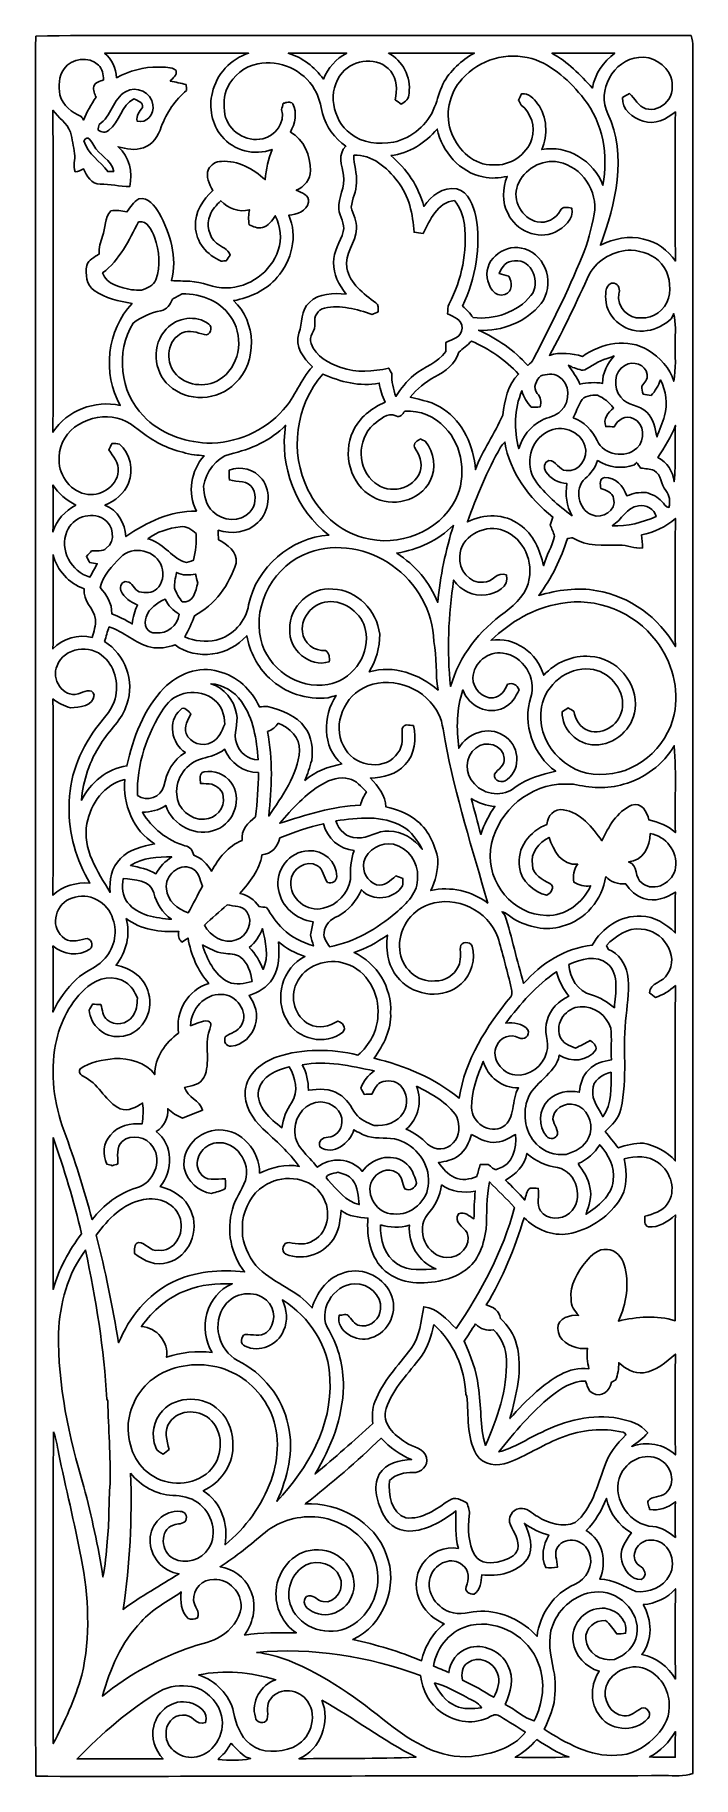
# Model space of a CAD drawing. Header units: centimetres. Extents: x -5 to 4.6, y -12.2 to 13.1.
import ezdxf

# ---------------------------------------------------------------- set-up
doc = ezdxf.new("R2010")
doc.units = ezdxf.units.CM
doc.header["$MEASUREMENT"] = 0
doc.layers.add('Camada 1', color=7, linetype='Continuous')

msp = doc.modelspace()

# ---------------------------------------------------------------- linework, layer by layer
at = {"layer": 'Camada 1', "color": 156}
for points, knots in [([(-5.0072, 13.09371), (-4.10903, 13.11065), (-3.21015, 13.09618), (-2.31198, 13.10076), (-2.31198, 13.10076), (-0.03445, 13.10076), (2.24308, 13.10112), (4.52062, 13.10076), (4.52062, 13.10076), (4.53755, 13.04821), (4.55165, 12.99423), (4.54849, 12.93849), (4.54849, 12.93849), (4.5453, 4.57307), (4.55061, -3.79234), (4.54601, -12.15775), (4.54601, -12.15775), (4.41619, -12.20185), (4.27825, -12.18421), (4.14384, -12.18704), (4.14384, -12.18704), (2.02788, -12.18916), (-0.08807, -12.19091), (-2.20403, -12.19551), (-2.20403, -12.19551), (-3.13818, -12.19303), (-4.07304, -12.20891), (-5.0072, -12.19303), (-5.0072, -12.19303), (-5.02308, -10.35435), (-5.00966, -8.51498), (-5.0139, -6.67594), (-5.0139, -6.67594), (-5.0139, -0.2314), (-5.0139, 6.21278), (-5.0139, 12.65697), (-5.0139, 12.65697), (-5.0139, 12.80267), (-5.01743, 12.94837), (-5.0072, 13.09371)], [0, 0, 0, 0, 0.09090909, 0.09090909, 0.09090909, 0.09090909, 0.18181818, 0.18181818, 0.18181818, 0.18181818, 0.27272727, 0.27272727, 0.27272727, 0.27272727, 0.36363636, 0.36363636, 0.36363636, 0.36363636, 0.45454545, 0.45454545, 0.45454545, 0.45454545, 0.54545455, 0.54545455, 0.54545455, 0.54545455, 0.63636364, 0.63636364, 0.63636364, 0.63636364, 0.72727273, 0.72727273, 0.72727273, 0.72727273, 0.81818182, 0.81818182, 0.81818182, 0.81818182, 1, 1, 1, 1]), ([(-4.00778, 12.84571), (-4.00778, 12.84571), (-4.00778, 12.84571), (-4.00778, 12.84571), (-4.00778, 12.84571), (-3.90618, 12.75222), (-3.84057, 12.62593), (-3.8328, 12.48729), (-3.8328, 12.48729), (-3.64654, 12.58571), (-3.43841, 12.64851), (-3.22638, 12.6411), (-3.22638, 12.6411), (-3.13925, 12.6351), (-3.03871, 12.65344), (-2.96745, 12.5903), (-2.96745, 12.5903), (-2.95156, 12.52221), (-3.01613, 12.48376), (-3.05387, 12.43967), (-3.05387, 12.43967), (-2.97626, 12.42555), (-2.89935, 12.4072), (-2.82315, 12.38675), (-2.82315, 12.38675), (-2.82105, 12.36593), (-2.81681, 12.32431), (-2.81503, 12.30349), (-2.81503, 12.30349), (-2.98296, 12.16308), (-3.10856, 11.97752), (-3.18369, 11.7722), (-3.18369, 11.7722), (-3.22745, 11.64451), (-3.30751, 11.51397), (-3.4437, 11.47093), (-3.4437, 11.47093), (-3.56327, 11.42437), (-3.6924, 11.45118), (-3.81163, 11.48434), (-3.81163, 11.48434), (-3.64654, 11.34217), (-3.59468, 11.11216), (-3.64301, 10.90472), (-3.64301, 10.90472), (-3.78695, 10.9019), (-3.92735, 10.94812), (-4.0727, 10.93966), (-4.0727, 10.93966), (-4.19934, 10.93718), (-4.27307, 11.05924), (-4.31293, 11.16331), (-4.31293, 11.16331), (-4.35103, 11.14215), (-4.39054, 11.11851), (-4.43571, 11.12168), (-4.43571, 11.12168), (-4.47345, 11.20565), (-4.43111, 11.29666), (-4.44488, 11.38415), (-4.44488, 11.38415), (-4.46076, 11.48928), (-4.47981, 11.59405), (-4.50273, 11.69742), (-4.50273, 11.69742), (-4.55848, 11.82618), (-4.67771, 11.90697), (-4.76025, 12.01597), (-4.76025, 12.01597), (-4.75356, 10.456), (-4.75531, 8.89566), (-4.7592, 7.33533), (-4.7592, 7.33533), (-4.55424, 7.65812), (-4.1496, 7.8024), (-3.78095, 7.72621), (-3.78095, 7.72621), (-4.04659, 8.19116), (-3.9725, 8.81381), (-3.60914, 9.20646), (-3.60914, 9.20646), (-3.79894, 9.24174), (-3.9972, 9.28195), (-4.15842, 9.39377), (-4.15842, 9.39377), (-4.27589, 9.47528), (-4.28683, 9.6319), (-4.26883, 9.76102), (-4.26883, 9.76102), (-4.23991, 9.84251), (-4.15418, 9.88273), (-4.08645, 9.92718), (-4.08645, 9.92718), (-4.09351, 10.01678), (-4.06846, 10.10181), (-4.03672, 10.18365), (-4.03672, 10.18365), (-3.99333, 10.30431), (-4.01448, 10.45493), (-3.91712, 10.55125), (-3.91712, 10.55125), (-3.84128, 10.57523), (-3.76083, 10.54595), (-3.68428, 10.53748), (-3.68428, 10.53748), (-3.63207, 10.60486), (-3.58973, 10.68635), (-3.51107, 10.72693), (-3.51107, 10.72693), (-3.37173, 10.75726), (-3.27859, 10.62216), (-3.2158, 10.51914), (-3.2158, 10.51914), (-3.05316, 10.22633), (-2.94415, 9.87355), (-3.03552, 9.54019), (-3.03552, 9.54019), (-2.94733, 9.53383), (-2.85879, 9.53347), (-2.77059, 9.52996), (-2.77059, 9.52996), (-2.58962, 9.52255), (-2.4224, 9.43012), (-2.24001, 9.43365), (-2.24001, 9.43365), (-1.90593, 9.43329), (-1.58667, 9.66366), (-1.484, 9.98221), (-1.484, 9.98221), (-1.41981, 10.14591), (-1.45474, 10.32581), (-1.52564, 10.48104), (-1.52564, 10.48104), (-1.57538, 10.41366), (-1.6237, 10.3297), (-1.71296, 10.31172), (-1.71296, 10.31172), (-1.78106, 10.28843), (-1.84455, 10.32758), (-1.90558, 10.35121), (-1.90558, 10.35121), (-1.91686, 10.42389), (-1.91757, 10.49762), (-1.901, 10.56958), (-1.901, 10.56958), (-2.05656, 10.52373), (-2.21002, 10.58829), (-2.31797, 10.70047), (-2.31797, 10.70047), (-2.379, 10.63697), (-2.44498, 10.57347), (-2.47497, 10.48845), (-2.47497, 10.48845), (-2.53106, 10.35121), (-2.49436, 10.18011), (-2.38113, 10.08275), (-2.38113, 10.08275), (-2.31303, 10.02455), (-2.20897, 10.00409), (-2.18215, 9.90778), (-2.18215, 9.90778), (-2.19626, 9.88766), (-2.22449, 9.8478), (-2.23826, 9.82806), (-2.23826, 9.82806), (-2.2566, 9.82665), (-2.29327, 9.82417), (-2.31162, 9.82275), (-2.31162, 9.82275), (-2.51553, 9.90637), (-2.68522, 10.09969), (-2.68593, 10.32794), (-2.68593, 10.32794), (-2.70109, 10.53396), (-2.58044, 10.7174), (-2.43299, 10.84969), (-2.43299, 10.84969), (-2.48837, 10.9393), (-2.54093, 11.05078), (-2.49753, 11.15626), (-2.49753, 11.15626), (-2.45945, 11.22399), (-2.38782, 11.27338), (-2.30845, 11.27126), (-2.30845, 11.27126), (-2.06821, 11.28996), (-1.84667, 11.15908), (-1.67169, 11.00668), (-1.67169, 11.00668), (-1.66358, 11.15767), (-1.62689, 11.30513), (-1.57256, 11.44624), (-1.57256, 11.44624), (-1.82621, 11.34606), (-2.13135, 11.42966), (-2.30562, 11.6371), (-2.30562, 11.6371), (-2.44815, 11.81066), (-2.49753, 12.05443), (-2.4404, 12.27069), (-2.4404, 12.27069), (-2.38254, 12.53668), (-2.17333, 12.76351), (-1.91335, 12.8443), (-1.91335, 12.8443), (-2.61148, 12.84712), (-3.30963, 12.84466), (-4.00778, 12.84571)], [0, 0, 0, 0, 0.01886792, 0.01886792, 0.01886792, 0.01886792, 0.03773585, 0.03773585, 0.03773585, 0.03773585, 0.05660377, 0.05660377, 0.05660377, 0.05660377, 0.0754717, 0.0754717, 0.0754717, 0.0754717, 0.09433962, 0.09433962, 0.09433962, 0.09433962, 0.11320755, 0.11320755, 0.11320755, 0.11320755, 0.13207547, 0.13207547, 0.13207547, 0.13207547, 0.1509434, 0.1509434, 0.1509434, 0.1509434, 0.16981132, 0.16981132, 0.16981132, 0.16981132, 0.18867925, 0.18867925, 0.18867925, 0.18867925, 0.20754717, 0.20754717, 0.20754717, 0.20754717, 0.22641509, 0.22641509, 0.22641509, 0.22641509, 0.24528302, 0.24528302, 0.24528302, 0.24528302, 0.26415094, 0.26415094, 0.26415094, 0.26415094, 0.28301887, 0.28301887, 0.28301887, 0.28301887, 0.30188679, 0.30188679, 0.30188679, 0.30188679, 0.32075472, 0.32075472, 0.32075472, 0.32075472, 0.33962264, 0.33962264, 0.33962264, 0.33962264, 0.35849057, 0.35849057, 0.35849057, 0.35849057, 0.37735849, 0.37735849, 0.37735849, 0.37735849, 0.39622642, 0.39622642, 0.39622642, 0.39622642, 0.41509434, 0.41509434, 0.41509434, 0.41509434, 0.43396226, 0.43396226, 0.43396226, 0.43396226, 0.45283019, 0.45283019, 0.45283019, 0.45283019, 0.47169811, 0.47169811, 0.47169811, 0.47169811, 0.49056604, 0.49056604, 0.49056604, 0.49056604, 0.50943396, 0.50943396, 0.50943396, 0.50943396, 0.52830189, 0.52830189, 0.52830189, 0.52830189, 0.54716981, 0.54716981, 0.54716981, 0.54716981, 0.56603774, 0.56603774, 0.56603774, 0.56603774, 0.58490566, 0.58490566, 0.58490566, 0.58490566, 0.60377358, 0.60377358, 0.60377358, 0.60377358, 0.62264151, 0.62264151, 0.62264151, 0.62264151, 0.64150943, 0.64150943, 0.64150943, 0.64150943, 0.66037736, 0.66037736, 0.66037736, 0.66037736, 0.67924528, 0.67924528, 0.67924528, 0.67924528, 0.69811321, 0.69811321, 0.69811321, 0.69811321, 0.71698113, 0.71698113, 0.71698113, 0.71698113, 0.73584906, 0.73584906, 0.73584906, 0.73584906, 0.75471698, 0.75471698, 0.75471698, 0.75471698, 0.77358491, 0.77358491, 0.77358491, 0.77358491, 0.79245283, 0.79245283, 0.79245283, 0.79245283, 0.81132075, 0.81132075, 0.81132075, 0.81132075, 0.83018868, 0.83018868, 0.83018868, 0.83018868, 0.8490566, 0.8490566, 0.8490566, 0.8490566, 0.86792453, 0.86792453, 0.86792453, 0.86792453, 0.88679245, 0.88679245, 0.88679245, 0.88679245, 0.90566038, 0.90566038, 0.90566038, 0.90566038, 0.9245283, 0.9245283, 0.9245283, 0.9245283, 0.94339623, 0.94339623, 0.94339623, 0.94339623, 0.96226415, 0.96226415, 0.96226415, 0.96226415, 1, 1, 1, 1]), ([(-4.59763, 12.6157), (-4.59763, 12.6157), (-4.59763, 12.6157), (-4.59763, 12.6157), (-4.59763, 12.6157), (-4.68088, 12.50881), (-4.6763, 12.36417), (-4.65688, 12.23752), (-4.65688, 12.23752), (-4.61844, 12.08477), (-4.48756, 11.98106), (-4.34752, 11.9232), (-4.34752, 11.9232), (-4.33938, 11.9105), (-4.32316, 11.88475), (-4.3147, 11.87204), (-4.3147, 11.87204), (-4.26531, 11.98811), (-4.20675, 12.10064), (-4.13232, 12.20295), (-4.13232, 12.20295), (-4.14855, 12.2534), (-4.18417, 12.30525), (-4.1637, 12.35993), (-4.1637, 12.35993), (-4.15101, 12.42626), (-4.07411, 12.43472), (-4.02295, 12.45554), (-4.02295, 12.45554), (-4.02824, 12.53209), (-4.03777, 12.6157), (-4.09704, 12.67143), (-4.09704, 12.67143), (-4.23567, 12.80443), (-4.49109, 12.77551), (-4.59763, 12.6157)], [0, 0, 0, 0, 0.1, 0.1, 0.1, 0.1, 0.2, 0.2, 0.2, 0.2, 0.3, 0.3, 0.3, 0.3, 0.4, 0.4, 0.4, 0.4, 0.5, 0.5, 0.5, 0.5, 0.6, 0.6, 0.6, 0.6, 0.7, 0.7, 0.7, 0.7, 0.8, 0.8, 0.8, 0.8, 1, 1, 1, 1]), ([(-2.21955, 12.34582), (-2.21955, 12.34582), (-2.21955, 12.34582), (-2.21955, 12.34582), (-2.21955, 12.34582), (-2.28235, 12.22624), (-2.27247, 12.08512), (-2.26012, 11.95494), (-2.26012, 11.95494), (-2.21144, 11.71541), (-1.94792, 11.54361), (-1.70873, 11.60076), (-1.70873, 11.60076), (-1.52318, 11.63639), (-1.37817, 11.841), (-1.43569, 12.02726), (-1.43569, 12.02726), (-1.42933, 12.04914), (-1.41627, 12.09323), (-1.40993, 12.11546), (-1.40993, 12.11546), (-1.36265, 12.1264), (-1.3101, 12.15215), (-1.27199, 12.10699), (-1.27199, 12.10699), (-1.20319, 11.97788), (-1.23954, 11.81913), (-1.30656, 11.69707), (-1.30656, 11.69707), (-1.10654, 11.59159), (-1.01516, 11.35311), (-1.01516, 11.1372), (-1.01516, 11.1372), (-1.01199, 11.00844), (-1.10689, 10.90049), (-1.22013, 10.85146), (-1.22013, 10.85146), (-1.14606, 10.81723), (-1.02434, 10.78513), (-1.04515, 10.67824), (-1.04515, 10.67824), (-1.06598, 10.54736), (-1.21379, 10.49727), (-1.3302, 10.48986), (-1.3302, 10.48986), (-1.19474, 10.18966), (-1.28505, 9.82699), (-1.49918, 9.58711), (-1.49918, 9.58711), (-1.65864, 9.39766), (-1.89288, 9.29359), (-2.13206, 9.24808), (-2.13206, 9.24808), (-1.79904, 8.94329), (-1.78175, 8.36226), (-2.10843, 8.04688), (-2.10843, 8.04688), (-2.35572, 7.78722), (-2.8087, 7.76889), (-3.07116, 8.01513), (-3.07116, 8.01513), (-3.30293, 8.2155), (-3.32586, 8.6152), (-3.11102, 8.83568), (-3.11102, 8.83568), (-2.95897, 9.00572), (-2.67675, 9.04664), (-2.49154, 8.90765), (-2.49154, 8.90765), (-2.42875, 8.86461), (-2.47461, 8.73161), (-2.55717, 8.75455), (-2.55717, 8.75455), (-2.66052, 8.78383), (-2.77342, 8.82935), (-2.87818, 8.77853), (-2.87818, 8.77853), (-3.09267, 8.68469), (-3.13324, 8.37495), (-2.99108, 8.2028), (-2.99108, 8.2028), (-2.83974, 8.01089), (-2.54304, 7.97243), (-2.33878, 8.10121), (-2.33878, 8.10121), (-2.04952, 8.27406), (-1.98001, 8.69245), (-2.14865, 8.97257), (-2.14865, 8.97257), (-2.29188, 9.23009), (-2.59703, 9.35286), (-2.88171, 9.34757), (-2.88171, 9.34757), (-2.92793, 9.31934), (-2.97485, 9.29324), (-3.02282, 9.26854), (-3.02282, 9.26854), (-3.05423, 9.19375), (-3.10115, 9.11332), (-3.18969, 9.10097), (-3.18969, 9.10097), (-3.33786, 9.07486), (-3.47156, 9.0089), (-3.59326, 8.92176), (-3.59326, 8.92176), (-3.84974, 8.50407), (-3.78836, 7.92304), (-3.4444, 7.57204), (-3.4444, 7.57204), (-3.20628, 7.32191), (-2.86054, 7.19526), (-2.51977, 7.17833), (-2.51977, 7.17833), (-2.10349, 7.17022), (-1.68404, 7.34697), (-1.40993, 7.66306), (-1.40993, 7.66306), (-1.2346, 7.84756), (-1.1598, 8.10121), (-0.98553, 8.28676), (-0.98553, 8.28676), (-1.11819, 8.40777), (-1.24483, 8.58591), (-1.18239, 8.77429), (-1.18239, 8.77429), (-1.13159, 8.92317), (-1.15663, 9.10767), (-1.02929, 9.22127), (-1.02929, 9.22127), (-0.89098, 9.36097), (-0.67792, 9.35639), (-0.49588, 9.34439), (-0.49588, 9.34439), (-0.60206, 9.47351), (-0.68391, 9.63155), (-0.67827, 9.80265), (-0.67827, 9.80265), (-0.68321, 9.96634), (-0.5756, 10.09969), (-0.53681, 10.25244), (-0.53681, 10.25244), (-0.50753, 10.3671), (-0.59253, 10.46693), (-0.60206, 10.57771), (-0.60206, 10.57771), (-0.6197, 10.74668), (-0.49764, 10.89943), (-0.53398, 11.06947), (-0.53398, 11.06947), (-0.55655, 11.20882), (-0.62288, 11.37992), (-0.498, 11.4914), (-0.498, 11.4914), (-0.65887, 11.60746), (-0.79116, 11.77079), (-0.83913, 11.96623), (-0.83913, 11.96623), (-0.86523, 12.08653), (-0.88747, 12.21071), (-0.95343, 12.31654), (-0.95343, 12.31654), (-1.11288, 12.59876), (-1.46356, 12.75681), (-1.78035, 12.68801), (-1.78035, 12.68801), (-1.97119, 12.6545), (-2.13876, 12.5208), (-2.21955, 12.34582)], [0, 0, 0, 0, 0.02325581, 0.02325581, 0.02325581, 0.02325581, 0.04651163, 0.04651163, 0.04651163, 0.04651163, 0.06976744, 0.06976744, 0.06976744, 0.06976744, 0.09302326, 0.09302326, 0.09302326, 0.09302326, 0.11627907, 0.11627907, 0.11627907, 0.11627907, 0.13953488, 0.13953488, 0.13953488, 0.13953488, 0.1627907, 0.1627907, 0.1627907, 0.1627907, 0.18604651, 0.18604651, 0.18604651, 0.18604651, 0.20930233, 0.20930233, 0.20930233, 0.20930233, 0.23255814, 0.23255814, 0.23255814, 0.23255814, 0.25581395, 0.25581395, 0.25581395, 0.25581395, 0.27906977, 0.27906977, 0.27906977, 0.27906977, 0.30232558, 0.30232558, 0.30232558, 0.30232558, 0.3255814, 0.3255814, 0.3255814, 0.3255814, 0.34883721, 0.34883721, 0.34883721, 0.34883721, 0.37209302, 0.37209302, 0.37209302, 0.37209302, 0.39534884, 0.39534884, 0.39534884, 0.39534884, 0.41860465, 0.41860465, 0.41860465, 0.41860465, 0.44186047, 0.44186047, 0.44186047, 0.44186047, 0.46511628, 0.46511628, 0.46511628, 0.46511628, 0.48837209, 0.48837209, 0.48837209, 0.48837209, 0.51162791, 0.51162791, 0.51162791, 0.51162791, 0.53488372, 0.53488372, 0.53488372, 0.53488372, 0.55813953, 0.55813953, 0.55813953, 0.55813953, 0.58139535, 0.58139535, 0.58139535, 0.58139535, 0.60465116, 0.60465116, 0.60465116, 0.60465116, 0.62790698, 0.62790698, 0.62790698, 0.62790698, 0.65116279, 0.65116279, 0.65116279, 0.65116279, 0.6744186, 0.6744186, 0.6744186, 0.6744186, 0.69767442, 0.69767442, 0.69767442, 0.69767442, 0.72093023, 0.72093023, 0.72093023, 0.72093023, 0.74418605, 0.74418605, 0.74418605, 0.74418605, 0.76744186, 0.76744186, 0.76744186, 0.76744186, 0.79069767, 0.79069767, 0.79069767, 0.79069767, 0.81395349, 0.81395349, 0.81395349, 0.81395349, 0.8372093, 0.8372093, 0.8372093, 0.8372093, 0.86046512, 0.86046512, 0.86046512, 0.86046512, 0.88372093, 0.88372093, 0.88372093, 0.88372093, 0.90697674, 0.90697674, 0.90697674, 0.90697674, 0.93023256, 0.93023256, 0.93023256, 0.93023256, 0.95348837, 0.95348837, 0.95348837, 0.95348837, 1, 1, 1, 1]), ([(-1.34043, 12.84395), (-1.34043, 12.84395), (-1.34043, 12.84395), (-1.34043, 12.84395), (-1.34043, 12.84395), (-1.13018, 12.78397), (-0.95308, 12.64215), (-0.82608, 12.46683), (-0.82608, 12.46683), (-0.7601, 12.6284), (-0.64194, 12.76351), (-0.48706, 12.84571), (-0.48706, 12.84571), (-0.77175, 12.84466), (-1.05609, 12.84747), (-1.34043, 12.84395)], [0, 0, 0, 0, 0.2, 0.2, 0.2, 0.2, 0.4, 0.4, 0.4, 0.4, 0.6, 0.6, 0.6, 0.6, 1, 1, 1, 1]), ([(0.1183, 12.84641), (0.1183, 12.84641), (0.1183, 12.84641), (0.1183, 12.84641), (0.1183, 12.84641), (0.32502, 12.73494), (0.45414, 12.49752), (0.41887, 12.26292), (0.41887, 12.26292), (0.42062, 12.18848), (0.36736, 12.13345), (0.30385, 12.10382), (0.30385, 12.10382), (0.28234, 12.11969), (0.23895, 12.15109), (0.21707, 12.16697), (0.21707, 12.16697), (0.24601, 12.30737), (0.25164, 12.46612), (0.15217, 12.58183), (0.15217, 12.58183), (-0.02175, 12.79879), (-0.38298, 12.76457), (-0.55304, 12.55961), (-0.55304, 12.55961), (-0.77564, 12.3042), (-0.69873, 11.8731), (-0.43308, 11.6766), (-0.43308, 11.6766), (-0.25917, 11.53443), (-0.02068, 11.51538), (0.19344, 11.54995), (0.19344, 11.54995), (0.46014, 11.60993), (0.69332, 11.80678), (0.79175, 12.06219), (0.79175, 12.06219), (0.83514, 12.1719), (0.85843, 12.28938), (0.9131, 12.39451), (0.9131, 12.39451), (1.01294, 12.58819), (1.17946, 12.74128), (1.36959, 12.84466), (1.36959, 12.84466), (0.95261, 12.84712), (0.53528, 12.84395), (0.1183, 12.84641)], [0, 0, 0, 0, 0.07692308, 0.07692308, 0.07692308, 0.07692308, 0.15384615, 0.15384615, 0.15384615, 0.15384615, 0.23076923, 0.23076923, 0.23076923, 0.23076923, 0.30769231, 0.30769231, 0.30769231, 0.30769231, 0.38461538, 0.38461538, 0.38461538, 0.38461538, 0.46153846, 0.46153846, 0.46153846, 0.46153846, 0.53846154, 0.53846154, 0.53846154, 0.53846154, 0.61538462, 0.61538462, 0.61538462, 0.61538462, 0.69230769, 0.69230769, 0.69230769, 0.69230769, 0.76923077, 0.76923077, 0.76923077, 0.76923077, 0.84615385, 0.84615385, 0.84615385, 0.84615385, 1, 1, 1, 1]), ([(1.1925, 12.47071), (1.1925, 12.47071), (1.1925, 12.47071), (1.1925, 12.47071), (1.1925, 12.47071), (0.99706, 12.26151), (0.93356, 11.93907), (1.04257, 11.67272), (1.04257, 11.67272), (1.13712, 11.43001), (1.36783, 11.21235), (1.64158, 11.22082), (1.64158, 11.22082), (1.88536, 11.20177), (2.12948, 11.36722), (2.2071, 11.59793), (2.2071, 11.59793), (2.26213, 11.77573), (2.19475, 11.9754), (2.05117, 12.09112), (2.05117, 12.09112), (2.04058, 12.10876), (2.02011, 12.14403), (2.00954, 12.16167), (2.00954, 12.16167), (2.02152, 12.18495), (2.04517, 12.23117), (2.05717, 12.2541), (2.05717, 12.2541), (2.16193, 12.27069), (2.23109, 12.18214), (2.2893, 12.10911), (2.2893, 12.10911), (2.43041, 11.91932), (2.43993, 11.65649), (2.34962, 11.44236), (2.34962, 11.44236), (2.72286, 11.51821), (3.11021, 11.27621), (3.23931, 10.92554), (3.23931, 10.92554), (3.31798, 11.35875), (3.24284, 11.83183), (2.96345, 12.18178), (2.96345, 12.18178), (2.76236, 12.42979), (2.51789, 12.67038), (2.20463, 12.76457), (2.20463, 12.76457), (1.84762, 12.86864), (1.43663, 12.75328), (1.1925, 12.47071)], [0, 0, 0, 0, 0.07142857, 0.07142857, 0.07142857, 0.07142857, 0.14285714, 0.14285714, 0.14285714, 0.14285714, 0.21428571, 0.21428571, 0.21428571, 0.21428571, 0.28571429, 0.28571429, 0.28571429, 0.28571429, 0.35714286, 0.35714286, 0.35714286, 0.35714286, 0.42857143, 0.42857143, 0.42857143, 0.42857143, 0.5, 0.5, 0.5, 0.5, 0.57142857, 0.57142857, 0.57142857, 0.57142857, 0.64285714, 0.64285714, 0.64285714, 0.64285714, 0.71428571, 0.71428571, 0.71428571, 0.71428571, 0.78571429, 0.78571429, 0.78571429, 0.78571429, 0.85714286, 0.85714286, 0.85714286, 0.85714286, 1, 1, 1, 1]), ([(2.4939, 12.845), (2.4939, 12.845), (2.4939, 12.845), (2.4939, 12.845), (2.4939, 12.845), (2.72708, 12.72223), (2.90736, 12.52645), (3.08692, 12.33806), (3.08692, 12.33806), (3.1222, 12.54267), (3.24496, 12.724), (3.41219, 12.845), (3.41219, 12.845), (3.10597, 12.84607), (2.79976, 12.84571), (2.4939, 12.845)], [0, 0, 0, 0, 0.2, 0.2, 0.2, 0.2, 0.4, 0.4, 0.4, 0.4, 0.6, 0.6, 0.6, 0.6, 1, 1, 1, 1]), ([(3.31235, 11.96482), (3.31235, 11.96482), (3.31235, 11.96482), (3.31235, 11.96482), (3.31235, 11.96482), (3.59209, 11.35311), (3.42559, 10.65567), (3.20157, 10.05418), (3.20157, 10.05418), (3.39595, 10.14591), (3.61855, 10.20023), (3.83129, 10.14167), (3.83129, 10.14167), (4.02249, 10.10639), (4.18299, 9.98009), (4.29343, 9.82382), (4.29343, 9.82382), (4.28883, 10.5456), (4.2906, 11.26773), (4.29236, 11.98951), (4.29236, 11.98951), (4.16465, 11.88686), (3.9925, 11.79619), (3.82634, 11.85546), (3.82634, 11.85546), (3.67571, 11.8978), (3.5106, 12.02868), (3.52578, 12.20013), (3.52578, 12.20013), (3.55011, 12.21424), (3.59879, 12.24281), (3.62315, 12.25727), (3.62315, 12.25727), (3.70816, 12.18919), (3.75084, 12.06819), (3.86374, 12.0375), (3.86374, 12.0375), (3.97557, 12.00398), (4.09516, 12.05196), (4.16642, 12.14121), (4.16642, 12.14121), (4.26166, 12.23258), (4.2592, 12.38075), (4.22887, 12.49964), (4.22887, 12.49964), (4.15373, 12.68061), (3.95688, 12.80761), (3.75932, 12.78292), (3.75932, 12.78292), (3.39102, 12.74694), (3.14159, 12.29502), (3.31235, 11.96482)], [0, 0, 0, 0, 0.07142857, 0.07142857, 0.07142857, 0.07142857, 0.14285714, 0.14285714, 0.14285714, 0.14285714, 0.21428571, 0.21428571, 0.21428571, 0.21428571, 0.28571429, 0.28571429, 0.28571429, 0.28571429, 0.35714286, 0.35714286, 0.35714286, 0.35714286, 0.42857143, 0.42857143, 0.42857143, 0.42857143, 0.5, 0.5, 0.5, 0.5, 0.57142857, 0.57142857, 0.57142857, 0.57142857, 0.64285714, 0.64285714, 0.64285714, 0.64285714, 0.71428571, 0.71428571, 0.71428571, 0.71428571, 0.78571429, 0.78571429, 0.78571429, 0.78571429, 0.85714286, 0.85714286, 0.85714286, 0.85714286, 1, 1, 1, 1]), ([(-3.70334, 12.28479), (-3.70334, 12.28479), (-3.70334, 12.28479), (-3.70334, 12.28479), (-3.70334, 12.28479), (-3.89312, 12.17755), (-3.90618, 11.92143), (-4.08927, 11.80748), (-4.08927, 11.80748), (-4.09421, 11.78067), (-4.0988, 11.75386), (-4.10338, 11.72705), (-4.10338, 11.72705), (-4.05399, 11.69883), (-3.99155, 11.67167), (-3.94816, 11.72564), (-3.94816, 11.72564), (-3.782, 11.84241), (-3.77072, 12.08794), (-3.58128, 12.18037), (-3.58128, 12.18037), (-3.53189, 12.15356), (-3.4437, 12.13133), (-3.4578, 12.05655), (-3.4578, 12.05655), (-3.49766, 11.99446), (-3.55199, 11.93766), (-3.53681, 11.85722), (-3.53681, 11.85722), (-3.3957, 11.81489), (-3.28212, 11.96271), (-3.30646, 12.09394), (-3.30646, 12.09394), (-3.32305, 12.27526), (-3.55129, 12.37581), (-3.70334, 12.28479)], [0, 0, 0, 0, 0.1, 0.1, 0.1, 0.1, 0.2, 0.2, 0.2, 0.2, 0.3, 0.3, 0.3, 0.3, 0.4, 0.4, 0.4, 0.4, 0.5, 0.5, 0.5, 0.5, 0.6, 0.6, 0.6, 0.6, 0.7, 0.7, 0.7, 0.7, 0.8, 0.8, 0.8, 0.8, 1, 1, 1, 1]), ([(-4.308, 11.56936), (-4.308, 11.56936), (-4.308, 11.56936), (-4.308, 11.56936), (-4.308, 11.56936), (-4.25932, 11.37356), (-4.06669, 11.28149), (-3.96297, 11.12239), (-3.96297, 11.12239), (-3.93405, 11.12381), (-3.90513, 11.12521), (-3.87585, 11.12662), (-3.87585, 11.12662), (-3.90547, 11.29807), (-4.0928, 11.35875), (-4.16724, 11.50304), (-4.16724, 11.50304), (-4.2011, 11.55843), (-4.24838, 11.6692), (-4.308, 11.56936)], [0, 0, 0, 0, 0.16666667, 0.16666667, 0.16666667, 0.16666667, 0.33333333, 0.33333333, 0.33333333, 0.33333333, 0.5, 0.5, 0.5, 0.5, 0.66666667, 0.66666667, 0.66666667, 0.66666667, 1, 1, 1, 1]), ([(0.15463, 11.35558), (0.15463, 11.35558), (0.15463, 11.35558), (0.15463, 11.35558), (0.15463, 11.35558), (0.385, 11.16543), (0.55857, 10.90861), (0.63265, 10.61792), (0.63265, 10.61792), (0.74165, 10.76891), (0.91522, 10.9079), (1.11278, 10.87368), (1.11278, 10.87368), (1.28846, 10.825), (1.35337, 10.62956), (1.39076, 10.47046), (1.39076, 10.47046), (1.47262, 10.03018), (1.38443, 9.57194), (1.19922, 9.168), (1.19922, 9.168), (1.25742, 9.12002), (1.30751, 9.06323), (1.3502, 9.00079), (1.3502, 9.00079), (1.65959, 8.97009), (1.99401, 9.07522), (2.19192, 9.32322), (2.19192, 9.32322), (2.34538, 9.5035), (2.20603, 9.85557), (1.95416, 9.82628), (1.95416, 9.82628), (1.84443, 9.83157), (1.7633, 9.73773), (1.73048, 9.64213), (1.73048, 9.64213), (1.77635, 9.62838), (1.82257, 9.61498), (1.86879, 9.60193), (1.86879, 9.60193), (1.92381, 9.5176), (1.92841, 9.37472), (1.81409, 9.33944), (1.81409, 9.33944), (1.66453, 9.28301), (1.57315, 9.4594), (1.55551, 9.58146), (1.55551, 9.58146), (1.51248, 9.86792), (1.84197, 10.09333), (2.10161, 9.9988), (2.10161, 9.9988), (2.42441, 9.90707), (2.54117, 9.46398), (2.34009, 9.20646), (2.34009, 9.20646), (2.12526, 8.93835), (1.77141, 8.79758), (1.43099, 8.81663), (1.43099, 8.81663), (1.70227, 8.69915), (1.94746, 8.52347), (2.14782, 8.30617), (2.14782, 8.30617), (2.18027, 8.33439), (2.21274, 8.36367), (2.23073, 8.40387), (2.23073, 8.40387), (2.48084, 8.89179), (2.72991, 9.38144), (2.93523, 9.89049), (2.93523, 9.89049), (3.02236, 10.08558), (3.06858, 10.29549), (3.11372, 10.50256), (3.11372, 10.50256), (3.16842, 10.83982), (2.93275, 11.19295), (2.59727, 11.26103), (2.59727, 11.26103), (2.34926, 11.30901), (2.08433, 11.15873), (1.99896, 10.92166), (1.99896, 10.92166), (1.91428, 10.70647), (2.06033, 10.44329), (2.28365, 10.3925), (2.28365, 10.3925), (2.41699, 10.36322), (2.55281, 10.44047), (2.61878, 10.55547), (2.61878, 10.55547), (2.64912, 10.62497), (2.7292, 10.60134), (2.78706, 10.5904), (2.78706, 10.5904), (2.81987, 10.42954), (2.67241, 10.30641), (2.54224, 10.24397), (2.54224, 10.24397), (2.28893, 10.12473), (1.97567, 10.26903), (1.85856, 10.51208), (1.85856, 10.51208), (1.76683, 10.67789), (1.77777, 10.88109), (1.84655, 11.05254), (1.84655, 11.05254), (1.73085, 11.03102), (1.61091, 11.01797), (1.49518, 11.0469), (1.49518, 11.0469), (1.15758, 11.11357), (0.89936, 11.41237), (0.82949, 11.74187), (0.82949, 11.74187), (0.6577, 11.53972), (0.42169, 11.38768), (0.15463, 11.35558)], [0, 0, 0, 0, 0.03225806, 0.03225806, 0.03225806, 0.03225806, 0.06451613, 0.06451613, 0.06451613, 0.06451613, 0.09677419, 0.09677419, 0.09677419, 0.09677419, 0.12903226, 0.12903226, 0.12903226, 0.12903226, 0.16129032, 0.16129032, 0.16129032, 0.16129032, 0.19354839, 0.19354839, 0.19354839, 0.19354839, 0.22580645, 0.22580645, 0.22580645, 0.22580645, 0.25806452, 0.25806452, 0.25806452, 0.25806452, 0.29032258, 0.29032258, 0.29032258, 0.29032258, 0.32258065, 0.32258065, 0.32258065, 0.32258065, 0.35483871, 0.35483871, 0.35483871, 0.35483871, 0.38709677, 0.38709677, 0.38709677, 0.38709677, 0.41935484, 0.41935484, 0.41935484, 0.41935484, 0.4516129, 0.4516129, 0.4516129, 0.4516129, 0.48387097, 0.48387097, 0.48387097, 0.48387097, 0.51612903, 0.51612903, 0.51612903, 0.51612903, 0.5483871, 0.5483871, 0.5483871, 0.5483871, 0.58064516, 0.58064516, 0.58064516, 0.58064516, 0.61290323, 0.61290323, 0.61290323, 0.61290323, 0.64516129, 0.64516129, 0.64516129, 0.64516129, 0.67741935, 0.67741935, 0.67741935, 0.67741935, 0.70967742, 0.70967742, 0.70967742, 0.70967742, 0.74193548, 0.74193548, 0.74193548, 0.74193548, 0.77419355, 0.77419355, 0.77419355, 0.77419355, 0.80645161, 0.80645161, 0.80645161, 0.80645161, 0.83870968, 0.83870968, 0.83870968, 0.83870968, 0.87096774, 0.87096774, 0.87096774, 0.87096774, 0.90322581, 0.90322581, 0.90322581, 0.90322581, 0.93548387, 0.93548387, 0.93548387, 0.93548387, 1, 1, 1, 1]), ([(-0.38547, 11.35981), (-0.38547, 11.35981), (-0.38547, 11.35981), (-0.38547, 11.35981), (-0.38547, 11.35981), (-0.38864, 11.22469), (-0.33184, 11.09558), (-0.34418, 10.95976), (-0.34418, 10.95976), (-0.34488, 10.83734), (-0.41227, 10.72833), (-0.42004, 10.60768), (-0.42004, 10.60768), (-0.40028, 10.50115), (-0.33289, 10.40413), (-0.34524, 10.2916), (-0.34524, 10.2916), (-0.34595, 10.08982), (-0.52799, 9.92859), (-0.48636, 9.72257), (-0.48636, 9.72257), (-0.43838, 9.49538), (-0.24258, 9.3465), (-0.06585, 9.21669), (-0.06585, 9.21669), (-0.01434, 9.19093), (-0.03481, 9.1306), (-0.02986, 9.08475), (-0.02986, 9.08475), (-0.05174, 9.07558), (-0.09513, 9.05722), (-0.11699, 9.04806), (-0.11699, 9.04806), (-0.33818, 9.1239), (-0.57596, 9.18917), (-0.81021, 9.14083), (-0.81021, 9.14083), (-0.90793, 9.11579), (-0.96826, 9.01807), (-0.94991, 8.91893), (-0.94991, 8.91893), (-0.93015, 8.81346), (-1.05115, 8.72914), (-1.00388, 8.62436), (-1.00388, 8.62436), (-0.93932, 8.43669), (-0.746, 8.33897), (-0.57102, 8.27689), (-0.57102, 8.27689), (-0.3463, 8.19503), (-0.10359, 8.2162), (0.12534, 8.267), (0.12534, 8.267), (0.13558, 8.24724), (0.1564, 8.20738), (0.16698, 8.18763), (0.16698, 8.18763), (0.16452, 8.07368), (0.19061, 7.96256), (0.22871, 7.85602), (0.22871, 7.85602), (0.30244, 7.96926), (0.38218, 8.08074), (0.49084, 8.16365), (0.49084, 8.16365), (0.63617, 8.2917), (0.84184, 8.34145), (0.95403, 8.50761), (0.95403, 8.50761), (0.95437, 8.55239), (0.95544, 8.59685), (0.95649, 8.64131), (0.95649, 8.64131), (1.05068, 8.68541), (1.19179, 8.71996), (1.18969, 8.85015), (1.18969, 8.85015), (1.19532, 8.96868), (1.06973, 9.01736), (0.97978, 9.05546), (0.97978, 9.05546), (0.98224, 9.10486), (0.97942, 9.15706), (1.00483, 9.20152), (1.00483, 9.20152), (1.18545, 9.555), (1.27117, 9.96104), (1.2239, 10.3565), (1.2239, 10.3565), (1.20626, 10.48246), (1.16252, 10.60486), (1.07962, 10.70294), (1.07962, 10.70294), (0.82914, 10.67366), (0.72719, 10.41965), (0.62418, 10.22563), (0.62418, 10.22563), (0.58079, 10.23057), (0.53705, 10.23551), (0.49366, 10.24116), (0.49366, 10.24116), (0.47531, 10.50362), (0.42133, 10.7735), (0.25164, 10.98375), (0.25164, 10.98375), (0.09959, 11.17883), (-0.12088, 11.37886), (-0.38547, 11.35981)], [0, 0, 0, 0, 0.03571429, 0.03571429, 0.03571429, 0.03571429, 0.07142857, 0.07142857, 0.07142857, 0.07142857, 0.10714286, 0.10714286, 0.10714286, 0.10714286, 0.14285714, 0.14285714, 0.14285714, 0.14285714, 0.17857143, 0.17857143, 0.17857143, 0.17857143, 0.21428571, 0.21428571, 0.21428571, 0.21428571, 0.25, 0.25, 0.25, 0.25, 0.28571429, 0.28571429, 0.28571429, 0.28571429, 0.32142857, 0.32142857, 0.32142857, 0.32142857, 0.35714286, 0.35714286, 0.35714286, 0.35714286, 0.39285714, 0.39285714, 0.39285714, 0.39285714, 0.42857143, 0.42857143, 0.42857143, 0.42857143, 0.46428571, 0.46428571, 0.46428571, 0.46428571, 0.5, 0.5, 0.5, 0.5, 0.53571429, 0.53571429, 0.53571429, 0.53571429, 0.57142857, 0.57142857, 0.57142857, 0.57142857, 0.60714286, 0.60714286, 0.60714286, 0.60714286, 0.64285714, 0.64285714, 0.64285714, 0.64285714, 0.67857143, 0.67857143, 0.67857143, 0.67857143, 0.71428571, 0.71428571, 0.71428571, 0.71428571, 0.75, 0.75, 0.75, 0.75, 0.78571429, 0.78571429, 0.78571429, 0.78571429, 0.82142857, 0.82142857, 0.82142857, 0.82142857, 0.85714286, 0.85714286, 0.85714286, 0.85714286, 0.89285714, 0.89285714, 0.89285714, 0.89285714, 0.92857143, 0.92857143, 0.92857143, 0.92857143, 1, 1, 1, 1]), ([(-3.51355, 10.3939), (-3.51355, 10.3939), (-3.51355, 10.3939), (-3.51355, 10.3939), (-3.51355, 10.3939), (-3.65782, 10.12615), (-3.78624, 9.83722), (-4.03848, 9.6506), (-4.03848, 9.6506), (-3.98168, 9.47774), (-3.77107, 9.44318), (-3.6169, 9.40331), (-3.6169, 9.40331), (-3.56858, 9.40259), (-3.52024, 9.40154), (-3.47156, 9.40013), (-3.47156, 9.40013), (-3.38971, 9.4287), (-3.29518, 9.46328), (-3.26236, 9.55183), (-3.26236, 9.55183), (-3.18616, 9.74938), (-3.21615, 9.97198), (-3.28176, 10.16813), (-3.28176, 10.16813), (-3.32622, 10.26655), (-3.37806, 10.42001), (-3.51355, 10.3939)], [0, 0, 0, 0, 0.125, 0.125, 0.125, 0.125, 0.25, 0.25, 0.25, 0.25, 0.375, 0.375, 0.375, 0.375, 0.5, 0.5, 0.5, 0.5, 0.625, 0.625, 0.625, 0.625, 0.75, 0.75, 0.75, 0.75, 1, 1, 1, 1]), ([(3.04387, 9.63825), (3.04387, 9.63825), (3.04387, 9.63825), (3.04387, 9.63825), (3.04387, 9.63825), (2.85937, 9.23855), (2.67699, 8.83639), (2.46109, 8.45257), (2.46109, 8.45257), (2.61878, 8.50266), (2.78601, 8.48466), (2.94194, 8.4381), (2.94194, 8.4381), (3.21427, 8.63108), (3.60127, 8.70975), (3.89901, 8.52771), (3.89901, 8.52771), (4.06342, 8.42151), (4.21547, 8.26912), (4.26802, 8.07545), (4.26802, 8.07545), (4.30506, 8.2603), (4.28778, 8.44904), (4.29095, 8.63601), (4.29095, 8.63601), (4.28812, 8.77784), (4.30542, 8.92212), (4.26731, 9.06041), (4.26731, 9.06041), (4.25815, 9.04065), (4.24015, 9.00113), (4.23099, 8.98139), (4.23099, 8.98139), (4.13115, 8.89813), (4.01579, 8.82935), (3.88455, 8.81239), (3.88455, 8.81239), (3.59986, 8.75524), (3.29223, 8.97538), (3.27919, 9.27137), (3.27919, 9.27137), (3.27459, 9.35991), (3.27812, 9.51619), (3.40442, 9.50174), (3.40442, 9.50174), (3.47603, 9.4862), (3.48803, 9.40507), (3.47181, 9.34545), (3.47181, 9.34545), (3.4337, 9.1613), (3.60797, 8.97857), (3.79318, 8.99655), (3.79318, 8.99655), (3.97381, 8.98103), (4.14384, 9.11332), (4.19464, 9.28336), (4.19464, 9.28336), (4.23062, 9.45516), (4.21052, 9.64848), (4.08881, 9.7836), (4.08881, 9.7836), (3.98368, 9.91695), (3.81329, 9.96634), (3.65136, 9.98292), (3.65136, 9.98292), (3.40725, 9.97727), (3.16664, 9.85274), (3.04387, 9.63825)], [0, 0, 0, 0, 0.05555556, 0.05555556, 0.05555556, 0.05555556, 0.11111111, 0.11111111, 0.11111111, 0.11111111, 0.16666667, 0.16666667, 0.16666667, 0.16666667, 0.22222222, 0.22222222, 0.22222222, 0.22222222, 0.27777778, 0.27777778, 0.27777778, 0.27777778, 0.33333333, 0.33333333, 0.33333333, 0.33333333, 0.38888889, 0.38888889, 0.38888889, 0.38888889, 0.44444444, 0.44444444, 0.44444444, 0.44444444, 0.5, 0.5, 0.5, 0.5, 0.55555556, 0.55555556, 0.55555556, 0.55555556, 0.61111111, 0.61111111, 0.61111111, 0.61111111, 0.66666667, 0.66666667, 0.66666667, 0.66666667, 0.72222222, 0.72222222, 0.72222222, 0.72222222, 0.77777778, 0.77777778, 0.77777778, 0.77777778, 0.83333333, 0.83333333, 0.83333333, 0.83333333, 0.88888889, 0.88888889, 0.88888889, 0.88888889, 1, 1, 1, 1]), ([(1.1417, 8.50125), (1.1417, 8.50125), (1.1417, 8.50125), (1.1417, 8.50125), (1.1417, 8.50125), (1.09867, 8.32557), (0.94309, 8.21832), (0.79245, 8.13931), (0.79245, 8.13931), (0.65346, 8.06734), (0.53386, 7.96433), (0.43614, 7.84296), (0.43614, 7.84296), (0.60371, 7.80522), (0.77905, 7.77418), (0.92087, 7.6701), (0.92087, 7.6701), (1.21155, 7.47854), (1.35548, 7.13036), (1.38582, 6.79345), (1.38582, 6.79345), (1.48602, 7.07284), (1.66382, 7.31521), (1.78376, 7.58473), (1.78376, 7.58473), (1.80952, 7.79816), (1.85396, 8.02324), (2.01307, 8.18129), (2.01307, 8.18129), (1.81904, 8.38518), (1.58586, 8.55064), (1.32586, 8.65929), (1.32586, 8.65929), (1.268, 8.6025), (1.20592, 8.55029), (1.1417, 8.50125)], [0, 0, 0, 0, 0.1, 0.1, 0.1, 0.1, 0.2, 0.2, 0.2, 0.2, 0.3, 0.3, 0.3, 0.3, 0.4, 0.4, 0.4, 0.4, 0.5, 0.5, 0.5, 0.5, 0.6, 0.6, 0.6, 0.6, 0.7, 0.7, 0.7, 0.7, 0.8, 0.8, 0.8, 0.8, 1, 1, 1, 1]), ([(3.34586, 8.4201), (3.34586, 8.4201), (3.34586, 8.4201), (3.34586, 8.4201), (3.34586, 8.4201), (3.21956, 8.39259), (3.10951, 8.32557), (3.00226, 8.25748), (3.00226, 8.25748), (2.93875, 8.20809), (2.86502, 8.26736), (2.79834, 8.2783), (2.79834, 8.2783), (2.78353, 8.28641), (2.75354, 8.30194), (2.73838, 8.30969), (2.73838, 8.30969), (2.79164, 8.2162), (2.86785, 8.13648), (2.90417, 8.03348), (2.90417, 8.03348), (3.01249, 8.05852), (3.12396, 8.0631), (3.23439, 8.04581), (3.23439, 8.04581), (3.22838, 8.19927), (3.30741, 8.33227), (3.40196, 8.44587), (3.40196, 8.44587), (3.38783, 8.43952), (3.35962, 8.42646), (3.34586, 8.4201)], [0, 0, 0, 0, 0.11111111, 0.11111111, 0.11111111, 0.11111111, 0.22222222, 0.22222222, 0.22222222, 0.22222222, 0.33333333, 0.33333333, 0.33333333, 0.33333333, 0.44444444, 0.44444444, 0.44444444, 0.44444444, 0.55555556, 0.55555556, 0.55555556, 0.55555556, 0.66666667, 0.66666667, 0.66666667, 0.66666667, 0.77777778, 0.77777778, 0.77777778, 0.77777778, 1, 1, 1, 1]), ([(3.55964, 8.30617), (3.55964, 8.30617), (3.55964, 8.30617), (3.55964, 8.30617), (3.55964, 8.30617), (3.39173, 8.22149), (3.38713, 7.97703), (3.49897, 7.84438), (3.49897, 7.84438), (3.59175, 7.72056), (3.77201, 7.73537), (3.8768, 7.62708), (3.8768, 7.62708), (3.97381, 7.53252), (3.99744, 7.39317), (4.02636, 7.26687), (4.02636, 7.26687), (4.05706, 7.37095), (4.10715, 7.46833), (4.13573, 7.57309), (4.13573, 7.57309), (4.18689, 7.74807), (4.15795, 7.9361), (4.07611, 8.09697), (4.07611, 8.09697), (4.04612, 8.01231), (3.99885, 7.93539), (3.93994, 7.86801), (3.93994, 7.86801), (3.90043, 7.87402), (3.86127, 7.87894), (3.82352, 7.88954), (3.82352, 7.88954), (3.80553, 7.92552), (3.80658, 7.96609), (3.80342, 8.00454), (3.80342, 8.00454), (3.84539, 8.05287), (3.89831, 8.10472), (3.88033, 8.17527), (3.88033, 8.17527), (3.8662, 8.32345), (3.67395, 8.3806), (3.55964, 8.30617)], [0, 0, 0, 0, 0.08333333, 0.08333333, 0.08333333, 0.08333333, 0.16666667, 0.16666667, 0.16666667, 0.16666667, 0.25, 0.25, 0.25, 0.25, 0.33333333, 0.33333333, 0.33333333, 0.33333333, 0.41666667, 0.41666667, 0.41666667, 0.41666667, 0.5, 0.5, 0.5, 0.5, 0.58333333, 0.58333333, 0.58333333, 0.58333333, 0.66666667, 0.66666667, 0.66666667, 0.66666667, 0.75, 0.75, 0.75, 0.75, 0.83333333, 0.83333333, 0.83333333, 0.83333333, 1, 1, 1, 1]), ([(-1.05044, 6.50065), (-1.05044, 6.50065), (-1.05044, 6.50065), (-1.05044, 6.50065), (-1.05044, 6.50065), (-0.89134, 6.16975), (-0.6003, 5.89457), (-0.23941, 5.80284), (-0.23941, 5.80284), (0.2587, 5.65822), (0.85843, 5.88258), (1.09407, 6.35496), (1.09407, 6.35496), (1.26342, 6.69292), (1.20344, 7.13177), (0.94168, 7.40588), (0.94168, 7.40588), (0.79599, 7.56885), (0.57514, 7.65458), (0.35748, 7.64082), (0.35748, 7.64082), (0.32502, 7.60201), (0.28904, 7.54169), (0.22871, 7.57345), (0.22871, 7.57345), (0.10278, 7.62954), (-0.00694, 7.51806), (-0.09865, 7.44574), (-0.09865, 7.44574), (-0.34349, 7.22808), (-0.33607, 6.80086), (-0.07642, 6.59837), (-0.07642, 6.59837), (0.12605, 6.42586), (0.49295, 6.50311), (0.57903, 6.76348), (0.57903, 6.76348), (0.63195, 6.8887), (0.55891, 7.01006), (0.50107, 7.1173), (0.50107, 7.1173), (0.47742, 7.1808), (0.5381, 7.21079), (0.58186, 7.23761), (0.58186, 7.23761), (0.60125, 7.22879), (0.6404, 7.21115), (0.65982, 7.20267), (0.65982, 7.20267), (0.7861, 7.04251), (0.82067, 6.81391), (0.72577, 6.63011), (0.72577, 6.63011), (0.57974, 6.33484), (0.16944, 6.2336), (-0.10958, 6.39694), (-0.10958, 6.39694), (-0.43449, 6.57474), (-0.55304, 7.0217), (-0.39429, 7.34907), (-0.39429, 7.34907), (-0.3075, 7.54875), (-0.1251, 7.68633), (0.06996, 7.77065), (0.06996, 7.77065), (0.03116, 7.8606), (-0.00022, 7.95339), (-0.01469, 8.05041), (-0.01469, 8.05041), (-0.29374, 7.99148), (-0.57913, 8.06875), (-0.83455, 8.18129), (-0.83455, 8.18129), (-1.23318, 7.73008), (-1.32245, 7.03757), (-1.05044, 6.50065)], [0, 0, 0, 0, 0.05, 0.05, 0.05, 0.05, 0.1, 0.1, 0.1, 0.1, 0.15, 0.15, 0.15, 0.15, 0.2, 0.2, 0.2, 0.2, 0.25, 0.25, 0.25, 0.25, 0.3, 0.3, 0.3, 0.3, 0.35, 0.35, 0.35, 0.35, 0.4, 0.4, 0.4, 0.4, 0.45, 0.45, 0.45, 0.45, 0.5, 0.5, 0.5, 0.5, 0.55, 0.55, 0.55, 0.55, 0.6, 0.6, 0.6, 0.6, 0.65, 0.65, 0.65, 0.65, 0.7, 0.7, 0.7, 0.7, 0.75, 0.75, 0.75, 0.75, 0.8, 0.8, 0.8, 0.8, 0.85, 0.85, 0.85, 0.85, 0.9, 0.9, 0.9, 0.9, 1, 1, 1, 1]), ([(2.3341, 8.15729), (2.3341, 8.15729), (2.3341, 8.15729), (2.3341, 8.15729), (2.3341, 8.15729), (2.27129, 8.08991), (2.21168, 7.98125), (2.28259, 7.898), (2.28259, 7.898), (2.3341, 7.84438), (2.34891, 7.77418), (2.32457, 7.70326), (2.32457, 7.70326), (2.28189, 7.70185), (2.2392, 7.70044), (2.19686, 7.69939), (2.19686, 7.69939), (2.13442, 7.76782), (2.08433, 7.84686), (2.06211, 7.93787), (2.06211, 7.93787), (1.94463, 7.67576), (1.94463, 7.37165), (2.01589, 7.0972), (2.01589, 7.0972), (2.06669, 7.2697), (2.18451, 7.42211), (2.34397, 7.50677), (2.34397, 7.50677), (2.43781, 7.55511), (2.55317, 7.56746), (2.62901, 7.64647), (2.62901, 7.64647), (2.76908, 7.77912), (2.77013, 8.05217), (2.58916, 8.14988), (2.58916, 8.14988), (2.51049, 8.20246), (2.41806, 8.17564), (2.3341, 8.15729)], [0, 0, 0, 0, 0.09090909, 0.09090909, 0.09090909, 0.09090909, 0.18181818, 0.18181818, 0.18181818, 0.18181818, 0.27272727, 0.27272727, 0.27272727, 0.27272727, 0.36363636, 0.36363636, 0.36363636, 0.36363636, 0.45454545, 0.45454545, 0.45454545, 0.45454545, 0.54545455, 0.54545455, 0.54545455, 0.54545455, 0.63636364, 0.63636364, 0.63636364, 0.63636364, 0.72727273, 0.72727273, 0.72727273, 0.72727273, 0.81818182, 0.81818182, 0.81818182, 0.81818182, 1, 1, 1, 1]), ([(2.91548, 7.78405), (2.91548, 7.78405), (2.91548, 7.78405), (2.91548, 7.78405), (2.91548, 7.78405), (2.8756, 7.70645), (2.84563, 7.62425), (2.80682, 7.54593), (2.80682, 7.54593), (2.96345, 7.48877), (3.08446, 7.36566), (3.1536, 7.21537), (3.1536, 7.21537), (3.25062, 7.00301), (3.56493, 6.94761), (3.73286, 7.10461), (3.73286, 7.10461), (3.85845, 7.21926), (3.84539, 7.46302), (3.68099, 7.5357), (3.68099, 7.5357), (3.57411, 7.59426), (3.45275, 7.51454), (3.40408, 7.41646), (3.40408, 7.41646), (3.36279, 7.41646), (3.32151, 7.41717), (3.28095, 7.41787), (3.28095, 7.41787), (3.23897, 7.5297), (3.30775, 7.62425), (3.3949, 7.68774), (3.3949, 7.68774), (3.33245, 7.76853), (3.25237, 7.83204), (3.15994, 7.87402), (3.15994, 7.87402), (3.07211, 7.87507), (2.96345, 7.87119), (2.91548, 7.78405)], [0, 0, 0, 0, 0.09090909, 0.09090909, 0.09090909, 0.09090909, 0.18181818, 0.18181818, 0.18181818, 0.18181818, 0.27272727, 0.27272727, 0.27272727, 0.27272727, 0.36363636, 0.36363636, 0.36363636, 0.36363636, 0.45454545, 0.45454545, 0.45454545, 0.45454545, 0.54545455, 0.54545455, 0.54545455, 0.54545455, 0.63636364, 0.63636364, 0.63636364, 0.63636364, 0.72727273, 0.72727273, 0.72727273, 0.72727273, 0.81818182, 0.81818182, 0.81818182, 0.81818182, 1, 1, 1, 1]), ([(-4.66748, 6.97795), (-4.66748, 6.97795), (-4.66748, 6.97795), (-4.66748, 6.97795), (-4.66748, 6.97795), (-4.69358, 6.74018), (-4.52919, 6.49253), (-4.29424, 6.43821), (-4.29424, 6.43821), (-4.08152, 6.38917), (-3.82646, 6.5391), (-3.81129, 6.76628), (-3.81129, 6.76628), (-3.79435, 6.89012), (-3.88537, 6.98537), (-3.94816, 7.08061), (-3.94816, 7.08061), (-3.93581, 7.1039), (-3.91183, 7.15046), (-3.89983, 7.17375), (-3.89983, 7.17375), (-3.86384, 7.17127), (-3.82717, 7.17198), (-3.79189, 7.16352), (-3.79189, 7.16352), (-3.63665, 7.02594), (-3.58057, 6.78886), (-3.66136, 6.59696), (-3.66136, 6.59696), (-3.71885, 6.44315), (-3.85785, 6.33873), (-4.0039, 6.27487), (-4.0039, 6.27487), (-3.81516, 6.20573), (-3.71181, 6.01275), (-3.69734, 5.82048), (-3.69734, 5.82048), (-3.39994, 6.03146), (-3.04363, 6.19302), (-2.67358, 6.1909), (-2.67358, 6.1909), (-2.80904, 6.4509), (-2.75295, 6.77793), (-2.56105, 6.99454), (-2.56105, 6.99454), (-2.60867, 6.99841), (-2.65594, 7.00229), (-2.70286, 7.00618), (-2.70286, 7.00618), (-2.92934, 7.04851), (-3.153, 7.12047), (-3.34561, 7.24923), (-3.34561, 7.24923), (-3.50402, 7.34978), (-3.63807, 7.49795), (-3.82786, 7.53959), (-3.82786, 7.53959), (-4.19157, 7.63941), (-4.66819, 7.38364), (-4.66748, 6.97795)], [0, 0, 0, 0, 0.0625, 0.0625, 0.0625, 0.0625, 0.125, 0.125, 0.125, 0.125, 0.1875, 0.1875, 0.1875, 0.1875, 0.25, 0.25, 0.25, 0.25, 0.3125, 0.3125, 0.3125, 0.3125, 0.375, 0.375, 0.375, 0.375, 0.4375, 0.4375, 0.4375, 0.4375, 0.5, 0.5, 0.5, 0.5, 0.5625, 0.5625, 0.5625, 0.5625, 0.625, 0.625, 0.625, 0.625, 0.6875, 0.6875, 0.6875, 0.6875, 0.75, 0.75, 0.75, 0.75, 0.8125, 0.8125, 0.8125, 0.8125, 0.875, 0.875, 0.875, 0.875, 1, 1, 1, 1]), ([(-2.18251, 7.01853), (-2.18251, 7.01853), (-2.18251, 7.01853), (-2.18251, 7.01853), (-2.18251, 7.01853), (-2.39489, 6.96102), (-2.5293, 6.76136), (-2.5695, 6.55427), (-2.5695, 6.55427), (-2.5628, 6.42127), (-2.53741, 6.27663), (-2.4337, 6.18244), (-2.4337, 6.18244), (-2.29539, 6.04416), (-2.02976, 6.01734), (-1.8964, 6.17538), (-1.8964, 6.17538), (-1.8082, 6.26182), (-1.8008, 6.41139), (-1.85125, 6.51758), (-1.85125, 6.51758), (-1.92251, 6.64247), (-2.07598, 6.60931), (-2.1938, 6.64247), (-2.1938, 6.64247), (-2.19521, 6.68973), (-2.19557, 6.73665), (-2.19521, 6.78392), (-2.19521, 6.78392), (-2.0294, 6.85167), (-1.82691, 6.79627), (-1.71862, 6.65341), (-1.71862, 6.65341), (-1.57502, 6.4682), (-1.61066, 6.18103), (-1.78035, 6.02405), (-1.78035, 6.02405), (-1.92921, 5.87306), (-2.16169, 5.85013), (-2.35608, 5.91221), (-2.35608, 5.91221), (-2.35537, 5.87764), (-2.35396, 5.80815), (-2.35291, 5.77322), (-2.35291, 5.77322), (-2.22484, 5.7076), (-2.07315, 5.59824), (-2.09467, 5.43491), (-2.09467, 5.43491), (-2.19521, 5.11741), (-2.403, 4.82425), (-2.70321, 4.66903), (-2.70321, 4.66903), (-2.73602, 4.56142), (-2.78928, 4.4616), (-2.84149, 4.36211), (-2.84149, 4.36211), (-2.69968, 4.29438), (-2.53741, 4.28731), (-2.38466, 4.31518), (-2.38466, 4.31518), (-2.14441, 4.37411), (-1.9525, 4.58366), (-1.91335, 4.82813), (-1.91335, 4.82813), (-1.80116, 5.37459), (-1.29986, 5.80145), (-0.74565, 5.84165), (-0.74565, 5.84165), (-1.22824, 6.20361), (-1.4706, 6.84636), (-1.375, 7.43797), (-1.375, 7.43797), (-1.58984, 7.21395), (-1.88441, 7.08731), (-2.18251, 7.01853)], [0, 0, 0, 0, 0.05, 0.05, 0.05, 0.05, 0.1, 0.1, 0.1, 0.1, 0.15, 0.15, 0.15, 0.15, 0.2, 0.2, 0.2, 0.2, 0.25, 0.25, 0.25, 0.25, 0.3, 0.3, 0.3, 0.3, 0.35, 0.35, 0.35, 0.35, 0.4, 0.4, 0.4, 0.4, 0.45, 0.45, 0.45, 0.45, 0.5, 0.5, 0.5, 0.5, 0.55, 0.55, 0.55, 0.55, 0.6, 0.6, 0.6, 0.6, 0.65, 0.65, 0.65, 0.65, 0.7, 0.7, 0.7, 0.7, 0.75, 0.75, 0.75, 0.75, 0.8, 0.8, 0.8, 0.8, 0.85, 0.85, 0.85, 0.85, 0.9, 0.9, 0.9, 0.9, 1, 1, 1, 1]), ([(2.43604, 7.34449), (2.43604, 7.34449), (2.43604, 7.34449), (2.43604, 7.34449), (2.43604, 7.34449), (2.18663, 7.21997), (2.09349, 6.86719), (2.25154, 6.63718), (2.25154, 6.63718), (2.39725, 6.43433), (2.59021, 6.27027), (2.79023, 6.12246), (2.79023, 6.12246), (2.70734, 6.26393), (2.68934, 6.42975), (2.71439, 6.58989), (2.71439, 6.58989), (2.59479, 6.60119), (2.47555, 6.65764), (2.41029, 6.7617), (2.41029, 6.7617), (2.37184, 6.81462), (2.38207, 6.90211), (2.45087, 6.92364), (2.45087, 6.92364), (2.56163, 6.93139), (2.59408, 6.77899), (2.70522, 6.77934), (2.70522, 6.77934), (2.89114, 6.74689), (3.04036, 6.97196), (2.97721, 7.13811), (2.97721, 7.13811), (2.91195, 7.35613), (2.62972, 7.45561), (2.43604, 7.34449)], [0, 0, 0, 0, 0.1, 0.1, 0.1, 0.1, 0.2, 0.2, 0.2, 0.2, 0.3, 0.3, 0.3, 0.3, 0.4, 0.4, 0.4, 0.4, 0.5, 0.5, 0.5, 0.5, 0.6, 0.6, 0.6, 0.6, 0.7, 0.7, 0.7, 0.7, 0.8, 0.8, 0.8, 0.8, 1, 1, 1, 1]), ([(4.03589, 6.96808), (4.03589, 6.96808), (4.03589, 6.96808), (4.03589, 6.96808), (4.03589, 6.96808), (4.17206, 6.9007), (4.2592, 6.76664), (4.27331, 6.61601), (4.27331, 6.61601), (4.304, 6.888), (4.28495, 7.16176), (4.29307, 7.4348), (4.29307, 7.4348), (4.23311, 7.26582), (4.13185, 7.11766), (4.03589, 6.96808)], [0, 0, 0, 0, 0.2, 0.2, 0.2, 0.2, 0.4, 0.4, 0.4, 0.4, 0.6, 0.6, 0.6, 0.6, 1, 1, 1, 1]), ([(1.75024, 7.11801), (1.75024, 7.11801), (1.75024, 7.11801), (1.75024, 7.11801), (1.75024, 7.11801), (1.55409, 6.77298), (1.40487, 6.40434), (1.268, 6.03215), (1.268, 6.03215), (1.50648, 6.1514), (1.81198, 6.1581), (2.03, 5.99088), (2.03, 5.99088), (2.22756, 5.85437), (2.32562, 5.62365), (2.37396, 5.3961), (2.37396, 5.3961), (2.41806, 5.54286), (2.49884, 5.6762), (2.53412, 5.82579), (2.53412, 5.82579), (2.51931, 5.88188), (2.49285, 5.93374), (2.47273, 5.98736), (2.47273, 5.98736), (2.48508, 6.02581), (2.49814, 6.06391), (2.51083, 6.10202), (2.51083, 6.10202), (2.17216, 6.37752), (1.87936, 6.75006), (1.81375, 7.19244), (1.81375, 7.19244), (1.79012, 7.16952), (1.76895, 7.14481), (1.75024, 7.11801)], [0, 0, 0, 0, 0.1, 0.1, 0.1, 0.1, 0.2, 0.2, 0.2, 0.2, 0.3, 0.3, 0.3, 0.3, 0.4, 0.4, 0.4, 0.4, 0.5, 0.5, 0.5, 0.5, 0.6, 0.6, 0.6, 0.6, 0.7, 0.7, 0.7, 0.7, 0.8, 0.8, 0.8, 0.8, 1, 1, 1, 1]), ([(2.98004, 6.66116), (2.98004, 6.66116), (2.98004, 6.66116), (2.98004, 6.66116), (2.98004, 6.66116), (2.81669, 6.51512), (2.87737, 6.20854), (3.08234, 6.13306), (3.08234, 6.13306), (3.22908, 6.06708), (3.44252, 6.20113), (3.39384, 6.37189), (3.39384, 6.37189), (3.38396, 6.46503), (3.28061, 6.48971), (3.20828, 6.51899), (3.20828, 6.51899), (3.20333, 6.57756), (3.17935, 6.66505), (3.2619, 6.67704), (3.2619, 6.67704), (3.42101, 6.68832), (3.53742, 6.55074), (3.58469, 6.4128), (3.58469, 6.4128), (3.63019, 6.42693), (3.67677, 6.44032), (3.72227, 6.45514), (3.72227, 6.45514), (3.77096, 6.45726), (3.81964, 6.45938), (3.86868, 6.46079), (3.86868, 6.46079), (3.95052, 6.42902), (4.03977, 6.39976), (4.09587, 6.32779), (4.09587, 6.32779), (4.13044, 6.30133), (4.14808, 6.2396), (4.19888, 6.24313), (4.19888, 6.24313), (4.21969, 6.32814), (4.21264, 6.41952), (4.15442, 6.4883), (4.15442, 6.4883), (4.08352, 6.5772), (4.08881, 6.71514), (3.9858, 6.77899), (3.9858, 6.77899), (3.92265, 6.80439), (3.85351, 6.80509), (3.78753, 6.81569), (3.78753, 6.81569), (3.77201, 6.83613), (3.74168, 6.87742), (3.7265, 6.89823), (3.7265, 6.89823), (3.7198, 6.8887), (3.70604, 6.86931), (3.69899, 6.85978), (3.69899, 6.85978), (3.51837, 6.79875), (3.32117, 6.82061), (3.1603, 6.92398), (3.1603, 6.92398), (3.12644, 6.82027), (3.06012, 6.73349), (2.98004, 6.66116)], [0, 0, 0, 0, 0.05555556, 0.05555556, 0.05555556, 0.05555556, 0.11111111, 0.11111111, 0.11111111, 0.11111111, 0.16666667, 0.16666667, 0.16666667, 0.16666667, 0.22222222, 0.22222222, 0.22222222, 0.22222222, 0.27777778, 0.27777778, 0.27777778, 0.27777778, 0.33333333, 0.33333333, 0.33333333, 0.33333333, 0.38888889, 0.38888889, 0.38888889, 0.38888889, 0.44444444, 0.44444444, 0.44444444, 0.44444444, 0.5, 0.5, 0.5, 0.5, 0.55555556, 0.55555556, 0.55555556, 0.55555556, 0.61111111, 0.61111111, 0.61111111, 0.61111111, 0.66666667, 0.66666667, 0.66666667, 0.66666667, 0.72222222, 0.72222222, 0.72222222, 0.72222222, 0.77777778, 0.77777778, 0.77777778, 0.77777778, 0.83333333, 0.83333333, 0.83333333, 0.83333333, 0.88888889, 0.88888889, 0.88888889, 0.88888889, 1, 1, 1, 1]), ([(-4.7592, 6.57296), (-4.7592, 6.57296), (-4.7592, 6.57296), (-4.7592, 6.57296), (-4.7592, 6.57296), (-4.75497, 6.34402), (-4.75461, 6.11506), (-4.76025, 5.88646), (-4.76025, 5.88646), (-4.71016, 6.06073), (-4.58104, 6.18985), (-4.42794, 6.27804), (-4.42794, 6.27804), (-4.56128, 6.34755), (-4.68334, 6.44032), (-4.7592, 6.57296)], [0, 0, 0, 0, 0.2, 0.2, 0.2, 0.2, 0.4, 0.4, 0.4, 0.4, 0.6, 0.6, 0.6, 0.6, 1, 1, 1, 1]), ([(-4.55565, 5.89457), (-4.55565, 5.89457), (-4.55565, 5.89457), (-4.55565, 5.89457), (-4.55565, 5.89457), (-4.66994, 5.62928), (-4.49426, 5.30686), (-4.22193, 5.23135), (-4.22193, 5.23135), (-4.18735, 5.29662), (-4.15171, 5.36118), (-4.11502, 5.42538), (-4.11502, 5.42538), (-4.15171, 5.43067), (-4.18841, 5.43632), (-4.22473, 5.44161), (-4.22473, 5.44161), (-4.24061, 5.47195), (-4.2565, 5.50193), (-4.27202, 5.53192), (-4.27202, 5.53192), (-4.24732, 5.55909), (-4.22227, 5.5866), (-4.19652, 5.61306), (-4.19652, 5.61306), (-4.12562, 5.618), (-4.04094, 5.59578), (-3.98344, 5.65045), (-3.98344, 5.65045), (-3.83809, 5.75275), (-3.88219, 5.98983), (-4.02295, 6.07625), (-4.02295, 6.07625), (-4.20604, 6.19197), (-4.4784, 6.09601), (-4.55565, 5.89457)], [0, 0, 0, 0, 0.1, 0.1, 0.1, 0.1, 0.2, 0.2, 0.2, 0.2, 0.3, 0.3, 0.3, 0.3, 0.4, 0.4, 0.4, 0.4, 0.5, 0.5, 0.5, 0.5, 0.6, 0.6, 0.6, 0.6, 0.7, 0.7, 0.7, 0.7, 0.8, 0.8, 0.8, 0.8, 1, 1, 1, 1]), ([(3.80095, 5.84236), (3.80095, 5.84236), (3.80095, 5.84236), (3.80095, 5.84236), (3.80095, 5.84236), (3.80624, 5.77992), (3.81153, 5.71713), (3.81647, 5.65433), (3.81647, 5.65433), (3.69934, 5.63669), (3.59139, 5.70302), (3.47463, 5.69562), (3.47463, 5.69562), (3.24709, 5.6942), (2.99731, 5.67128), (2.798, 5.80284), (2.798, 5.80284), (2.77895, 5.80004), (2.74121, 5.79402), (2.72216, 5.79122), (2.72216, 5.79122), (2.62831, 5.49594), (2.4939, 5.21194), (2.30552, 4.96465), (2.30552, 4.96465), (2.57998, 5.03838), (2.86819, 5.08954), (3.15112, 5.03204), (3.15112, 5.03204), (3.62878, 4.9516), (4.05635, 4.64257), (4.29236, 4.22065), (4.29236, 4.22065), (4.2906, 4.84152), (4.28919, 5.46278), (4.29307, 6.08367), (4.29307, 6.08367), (4.15583, 5.95737), (3.9798, 5.88575), (3.80095, 5.84236)], [0, 0, 0, 0, 0.09090909, 0.09090909, 0.09090909, 0.09090909, 0.18181818, 0.18181818, 0.18181818, 0.18181818, 0.27272727, 0.27272727, 0.27272727, 0.27272727, 0.36363636, 0.36363636, 0.36363636, 0.36363636, 0.45454545, 0.45454545, 0.45454545, 0.45454545, 0.54545455, 0.54545455, 0.54545455, 0.54545455, 0.63636364, 0.63636364, 0.63636364, 0.63636364, 0.72727273, 0.72727273, 0.72727273, 0.72727273, 0.81818182, 0.81818182, 0.81818182, 0.81818182, 1, 1, 1, 1]), ([(3.37514, 5.97784), (3.37514, 5.97784), (3.37514, 5.97784), (3.37514, 5.97784), (3.37514, 5.97784), (3.59599, 5.96619), (3.81224, 6.02264), (4.01296, 6.11013), (4.01296, 6.11013), (3.98616, 6.22371), (3.86691, 6.28791), (3.75544, 6.26428), (3.75544, 6.26428), (3.58293, 6.24418), (3.51201, 6.06073), (3.37514, 5.97784)], [0, 0, 0, 0, 0.2, 0.2, 0.2, 0.2, 0.4, 0.4, 0.4, 0.4, 0.6, 0.6, 0.6, 0.6, 1, 1, 1, 1]), ([(-3.3816, 5.78557), (-3.3816, 5.78557), (-3.3816, 5.78557), (-3.3816, 5.78557), (-3.3816, 5.78557), (-3.16817, 5.73723), (-3.04858, 5.53263), (-2.85279, 5.45043), (-2.85279, 5.45043), (-2.8048, 5.42926), (-2.75824, 5.46242), (-2.71414, 5.47794), (-2.71414, 5.47794), (-2.6831, 5.60353), (-2.66864, 5.73301), (-2.67604, 5.86248), (-2.67604, 5.86248), (-2.74097, 5.92032), (-2.81715, 5.9796), (-2.91063, 5.96196), (-2.91063, 5.96196), (-3.07752, 5.9429), (-3.24648, 5.88752), (-3.3816, 5.78557)], [0, 0, 0, 0, 0.14285714, 0.14285714, 0.14285714, 0.14285714, 0.28571429, 0.28571429, 0.28571429, 0.28571429, 0.42857143, 0.42857143, 0.42857143, 0.42857143, 0.57142857, 0.57142857, 0.57142857, 0.57142857, 0.71428571, 0.71428571, 0.71428571, 0.71428571, 1, 1, 1, 1]), ([(1.06586, 5.98666), (1.06586, 5.98666), (1.06586, 5.98666), (1.06586, 5.98666), (1.06586, 5.98666), (0.84537, 5.76264), (0.54975, 5.62718), (0.24141, 5.57848), (0.24141, 5.57848), (0.50494, 5.40738), (0.7219, 5.15586), (0.83691, 4.86164), (0.83691, 4.86164), (0.87324, 5.243), (0.95156, 5.62082), (1.06586, 5.98666)], [0, 0, 0, 0, 0.2, 0.2, 0.2, 0.2, 0.4, 0.4, 0.4, 0.4, 0.6, 0.6, 0.6, 0.6, 1, 1, 1, 1]), ([(1.15651, 5.53192), (1.15651, 5.53192), (1.15651, 5.53192), (1.15651, 5.53192), (1.15651, 5.53192), (1.13677, 5.34213), (1.29728, 5.1294), (1.50013, 5.15622), (1.50013, 5.15622), (1.62784, 5.15127), (1.69981, 5.31672), (1.83491, 5.2631), (1.83491, 5.2631), (1.88889, 5.08601), (1.68039, 4.99323), (1.53858, 4.97242), (1.53858, 4.97242), (1.35161, 4.93926), (1.17522, 5.03945), (1.06727, 5.18655), (1.06727, 5.18655), (0.99389, 4.67573), (0.96567, 4.15643), (1.02459, 3.64244), (1.02459, 3.64244), (1.14806, 4.082), (1.44334, 4.46406), (1.81868, 4.71947), (1.81868, 4.71947), (1.97638, 4.84435), (2.13937, 4.99993), (2.16758, 5.20984), (2.16758, 5.20984), (2.22474, 5.50371), (2.04798, 5.84307), (1.74919, 5.92032), (1.74919, 5.92032), (1.49343, 5.993), (1.16358, 5.81485), (1.15651, 5.53192)], [0, 0, 0, 0, 0.09090909, 0.09090909, 0.09090909, 0.09090909, 0.18181818, 0.18181818, 0.18181818, 0.18181818, 0.27272727, 0.27272727, 0.27272727, 0.27272727, 0.36363636, 0.36363636, 0.36363636, 0.36363636, 0.45454545, 0.45454545, 0.45454545, 0.45454545, 0.54545455, 0.54545455, 0.54545455, 0.54545455, 0.63636364, 0.63636364, 0.63636364, 0.63636364, 0.72727273, 0.72727273, 0.72727273, 0.72727273, 0.81818182, 0.81818182, 0.81818182, 0.81818182, 1, 1, 1, 1]), ([(-3.77777, 5.5157), (-3.77777, 5.5157), (-3.77777, 5.5157), (-3.77777, 5.5157), (-3.77777, 5.5157), (-3.90019, 5.38974), (-4.0307, 5.25287), (-4.07446, 5.07826), (-4.07446, 5.07826), (-3.97991, 4.97101), (-3.89631, 4.84929), (-3.90547, 4.69831), (-3.90547, 4.69831), (-3.80176, 4.65704), (-3.70087, 4.60905), (-3.60598, 4.54979), (-3.60598, 4.54979), (-3.59855, 4.6461), (-3.56963, 4.73852), (-3.52765, 4.82495), (-3.52765, 4.82495), (-3.6282, 4.86659), (-3.72767, 4.93254), (-3.77143, 5.03628), (-3.77143, 5.03628), (-3.79506, 5.09166), (-3.75308, 5.18126), (-3.68499, 5.16256), (-3.68499, 5.16256), (-3.59926, 5.16433), (-3.58233, 5.04261), (-3.50507, 5.01864), (-3.50507, 5.01864), (-3.42006, 4.99781), (-3.31564, 4.99499), (-3.24755, 5.05955), (-3.24755, 5.05955), (-3.16147, 5.13787), (-3.147, 5.26768), (-3.17382, 5.37564), (-3.17382, 5.37564), (-3.24508, 5.61764), (-3.60844, 5.70514), (-3.77777, 5.5157)], [0, 0, 0, 0, 0.08333333, 0.08333333, 0.08333333, 0.08333333, 0.16666667, 0.16666667, 0.16666667, 0.16666667, 0.25, 0.25, 0.25, 0.25, 0.33333333, 0.33333333, 0.33333333, 0.33333333, 0.41666667, 0.41666667, 0.41666667, 0.41666667, 0.5, 0.5, 0.5, 0.5, 0.58333333, 0.58333333, 0.58333333, 0.58333333, 0.66666667, 0.66666667, 0.66666667, 0.66666667, 0.75, 0.75, 0.75, 0.75, 0.83333333, 0.83333333, 0.83333333, 0.83333333, 1, 1, 1, 1]), ([(-1.03458, 5.58837), (-1.03458, 5.58837), (-1.03458, 5.58837), (-1.03458, 5.58837), (-1.03458, 5.58837), (-1.52988, 5.41021), (-1.85973, 4.84754), (-1.73731, 4.32931), (-1.73731, 4.32931), (-1.64346, 3.9042), (-1.19191, 3.59269), (-0.76152, 3.67136), (-0.76152, 3.67136), (-0.42497, 3.72606), (-0.16179, 4.06473), (-0.20589, 4.40586), (-0.20589, 4.40586), (-0.22777, 4.66197), (-0.4666, 4.87329), (-0.72165, 4.87434), (-0.72165, 4.87434), (-0.94814, 4.88033), (-1.15946, 4.66586), (-1.13123, 4.43655), (-1.13123, 4.43655), (-1.11889, 4.27216), (-0.95625, 4.14691), (-0.79397, 4.16384), (-0.79397, 4.16384), (-0.74, 4.12364), (-0.73401, 4.06261), (-0.74105, 4.00016), (-0.74105, 4.00016), (-1.02717, 3.90844), (-1.3369, 4.18043), (-1.31573, 4.47288), (-1.31573, 4.47288), (-1.3302, 4.80344), (-1.0127, 5.09059), (-0.68674, 5.05709), (-0.68674, 5.05709), (-0.3336, 5.0472), (-0.05067, 4.74312), (-0.00694, 4.40233), (-0.00694, 4.40233), (-0.00552, 4.20864), (-0.06232, 4.01992), (-0.15933, 3.85306), (-0.15933, 3.85306), (0.1959, 3.96065), (0.56844, 3.81919), (0.8422, 3.58953), (0.8422, 3.58953), (0.79915, 3.82307), (0.82809, 4.06225), (0.78081, 4.29508), (0.78081, 4.29508), (0.7667, 4.73218), (0.53316, 5.15374), (0.17334, 5.40139), (0.17334, 5.40139), (-0.16991, 5.64482), (-0.63453, 5.73477), (-1.03458, 5.58837)], [0, 0, 0, 0, 0.05882353, 0.05882353, 0.05882353, 0.05882353, 0.11764706, 0.11764706, 0.11764706, 0.11764706, 0.17647059, 0.17647059, 0.17647059, 0.17647059, 0.23529412, 0.23529412, 0.23529412, 0.23529412, 0.29411765, 0.29411765, 0.29411765, 0.29411765, 0.35294118, 0.35294118, 0.35294118, 0.35294118, 0.41176471, 0.41176471, 0.41176471, 0.41176471, 0.47058824, 0.47058824, 0.47058824, 0.47058824, 0.52941176, 0.52941176, 0.52941176, 0.52941176, 0.58823529, 0.58823529, 0.58823529, 0.58823529, 0.64705882, 0.64705882, 0.64705882, 0.64705882, 0.70588235, 0.70588235, 0.70588235, 0.70588235, 0.76470588, 0.76470588, 0.76470588, 0.76470588, 0.82352941, 0.82352941, 0.82352941, 0.82352941, 0.88235294, 0.88235294, 0.88235294, 0.88235294, 1, 1, 1, 1]), ([(-4.7585, 5.55697), (-4.7585, 5.55697), (-4.7585, 5.55697), (-4.7585, 5.55697), (-4.7585, 5.55697), (-4.75567, 5.10011), (-4.75426, 4.64328), (-4.7592, 4.18642), (-4.7592, 4.18642), (-4.61739, 4.33776), (-4.39091, 4.40445), (-4.19052, 4.35365), (-4.19052, 4.35365), (-4.16441, 4.43902), (-4.13407, 4.52614), (-4.14007, 4.61646), (-4.14007, 4.61646), (-4.16265, 4.77945), (-4.32988, 4.88598), (-4.30588, 5.06201), (-4.30588, 5.06201), (-4.52883, 5.13929), (-4.69959, 5.32907), (-4.7585, 5.55697)], [0, 0, 0, 0, 0.14285714, 0.14285714, 0.14285714, 0.14285714, 0.28571429, 0.28571429, 0.28571429, 0.28571429, 0.42857143, 0.42857143, 0.42857143, 0.42857143, 0.57142857, 0.57142857, 0.57142857, 0.57142857, 0.71428571, 0.71428571, 0.71428571, 0.71428571, 1, 1, 1, 1]), ([(-2.98614, 5.17703), (-2.98614, 5.17703), (-2.98614, 5.17703), (-2.98614, 5.17703), (-2.98614, 5.17703), (-2.98791, 5.14952), (-2.99178, 5.09483), (-2.99354, 5.06732), (-2.99354, 5.06732), (-2.96355, 4.99676), (-2.92335, 4.93149), (-2.87889, 4.8694), (-2.87889, 4.8694), (-2.72226, 4.85071), (-2.67816, 5.02498), (-2.65453, 5.14387), (-2.65453, 5.14387), (-2.6651, 5.18726), (-2.6757, 5.23065), (-2.68593, 5.27404), (-2.68593, 5.27404), (-2.77834, 5.25781), (-2.87536, 5.25004), (-2.96038, 5.29874), (-2.96038, 5.29874), (-2.96886, 5.25816), (-2.97732, 5.21759), (-2.98614, 5.17703)], [0, 0, 0, 0, 0.125, 0.125, 0.125, 0.125, 0.25, 0.25, 0.25, 0.25, 0.375, 0.375, 0.375, 0.375, 0.5, 0.5, 0.5, 0.5, 0.625, 0.625, 0.625, 0.625, 0.75, 0.75, 0.75, 0.75, 1, 1, 1, 1]), ([(-3.40135, 4.65032), (-3.40135, 4.65032), (-3.40135, 4.65032), (-3.40135, 4.65032), (-3.40135, 4.65032), (-3.44898, 4.55331), (-3.38971, 4.39704), (-3.26307, 4.42102), (-3.26307, 4.42102), (-3.0955, 4.39738), (-2.94803, 4.52862), (-2.92157, 4.68949), (-2.92157, 4.68949), (-3.00942, 4.74346), (-3.08527, 4.81613), (-3.12761, 4.91174), (-3.12761, 4.91174), (-3.23944, 4.85107), (-3.36432, 4.78227), (-3.40135, 4.65032)], [0, 0, 0, 0, 0.16666667, 0.16666667, 0.16666667, 0.16666667, 0.33333333, 0.33333333, 0.33333333, 0.33333333, 0.5, 0.5, 0.5, 0.5, 0.66666667, 0.66666667, 0.66666667, 0.66666667, 1, 1, 1, 1]), ([(2.62444, 4.84612), (2.62444, 4.84612), (2.62444, 4.84612), (2.62444, 4.84612), (2.62444, 4.84612), (2.2385, 4.78685), (1.89206, 4.57942), (1.61337, 4.31238), (1.61337, 4.31238), (1.95416, 4.36846), (2.28506, 4.12927), (2.37783, 3.80472), (2.37783, 3.80472), (2.54788, 3.98923), (2.79834, 4.1), (3.0513, 4.07706), (3.0513, 4.07706), (3.433, 4.06719), (3.75437, 3.68937), (3.70781, 3.31084), (3.70781, 3.31084), (3.67536, 3.02649), (3.41183, 2.7852), (3.12361, 2.79295), (3.12361, 2.79295), (2.87138, 2.79083), (2.63537, 3.01802), (2.64665, 3.27344), (2.64665, 3.27344), (2.66888, 3.28755), (2.71334, 3.31542), (2.73556, 3.32953), (2.73556, 3.32953), (2.75531, 3.31718), (2.79517, 3.29283), (2.81493, 3.2805), (2.81493, 3.2805), (2.8421, 3.16266), (2.90347, 3.04202), (3.02484, 2.99933), (3.02484, 2.99933), (3.25132, 2.91396), (3.50531, 3.11223), (3.52436, 3.34224), (3.52436, 3.34224), (3.5487, 3.6114), (3.31976, 3.87104), (3.0534, 3.89326), (3.0534, 3.89326), (2.72216, 3.92783), (2.405, 3.66749), (2.34574, 3.34504), (2.34574, 3.34504), (2.24837, 2.85293), (2.69287, 2.34881), (3.19029, 2.36362), (3.19029, 2.36362), (3.70075, 2.3414), (4.17101, 2.74322), (4.27579, 3.23533), (4.27579, 3.23533), (4.35585, 3.60717), (4.24086, 4.00263), (4.01438, 4.30214), (4.01438, 4.30214), (3.70041, 4.72195), (3.14089, 4.94843), (2.62444, 4.84612)], [0, 0, 0, 0, 0.05555556, 0.05555556, 0.05555556, 0.05555556, 0.11111111, 0.11111111, 0.11111111, 0.11111111, 0.16666667, 0.16666667, 0.16666667, 0.16666667, 0.22222222, 0.22222222, 0.22222222, 0.22222222, 0.27777778, 0.27777778, 0.27777778, 0.27777778, 0.33333333, 0.33333333, 0.33333333, 0.33333333, 0.38888889, 0.38888889, 0.38888889, 0.38888889, 0.44444444, 0.44444444, 0.44444444, 0.44444444, 0.5, 0.5, 0.5, 0.5, 0.55555556, 0.55555556, 0.55555556, 0.55555556, 0.61111111, 0.61111111, 0.61111111, 0.61111111, 0.66666667, 0.66666667, 0.66666667, 0.66666667, 0.72222222, 0.72222222, 0.72222222, 0.72222222, 0.77777778, 0.77777778, 0.77777778, 0.77777778, 0.83333333, 0.83333333, 0.83333333, 0.83333333, 0.88888889, 0.88888889, 0.88888889, 0.88888889, 1, 1, 1, 1]), ([(-3.9457, 4.50745), (-3.9457, 4.50745), (-3.9457, 4.50745), (-3.9457, 4.50745), (-3.9457, 4.50745), (-3.96721, 4.4369), (-3.98802, 4.36634), (-4.00743, 4.29508), (-4.00743, 4.29508), (-3.71286, 4.11023), (-3.56539, 3.71546), (-3.68323, 3.38526), (-3.68323, 3.38526), (-3.7499, 3.15667), (-3.94533, 3.00462), (-4.06459, 2.80635), (-4.06459, 2.80635), (-4.22439, 2.56223), (-4.3214, 2.27826), (-4.34469, 1.98685), (-4.34469, 1.98685), (-4.21345, 2.24227), (-3.97357, 2.44899), (-3.68253, 2.4871), (-3.68253, 2.4871), (-3.5975, 2.89632), (-3.44087, 3.31013), (-3.14525, 3.61457), (-3.14525, 3.61457), (-2.94769, 3.82553), (-2.63477, 3.94725), (-2.35079, 3.85694), (-2.35079, 3.85694), (-2.08232, 3.79732), (-1.8696, 3.58989), (-1.75636, 3.34504), (-1.75636, 3.34504), (-1.71825, 3.34752), (-1.67981, 3.34964), (-1.64134, 3.35176), (-1.64134, 3.35176), (-1.43956, 3.29425), (-1.22225, 3.22335), (-1.09383, 3.04518), (-1.09383, 3.04518), (-0.9887, 2.90972), (-0.97742, 2.73051), (-0.99577, 2.56613), (-0.99577, 2.56613), (-1.02469, 2.4677), (-1.05433, 2.36927), (-1.09524, 2.27472), (-1.09524, 2.27472), (-0.94461, 2.40667), (-0.75411, 2.47723), (-0.56008, 2.51567), (-0.56008, 2.51567), (-0.84654, 2.75945), (-0.83526, 3.21275), (-0.64123, 3.51086), (-0.64123, 3.51086), (-0.68038, 3.49992), (-0.71919, 3.48864), (-0.758, 3.47663), (-0.758, 3.47663), (-1.06561, 3.44313), (-1.38628, 3.54755), (-1.61101, 3.76133), (-1.61101, 3.76133), (-1.78952, 3.9222), (-1.89323, 4.14691), (-1.94191, 4.37904), (-1.94191, 4.37904), (-2.18921, 4.08447), (-2.67217, 4.01251), (-2.98402, 4.24499), (-2.98402, 4.24499), (-3.09691, 4.20794), (-3.21792, 4.18467), (-3.33574, 4.21218), (-3.33574, 4.21218), (-3.56188, 4.26016), (-3.72555, 4.44289), (-3.9457, 4.50745)], [0, 0, 0, 0, 0.04545455, 0.04545455, 0.04545455, 0.04545455, 0.09090909, 0.09090909, 0.09090909, 0.09090909, 0.13636364, 0.13636364, 0.13636364, 0.13636364, 0.18181818, 0.18181818, 0.18181818, 0.18181818, 0.22727273, 0.22727273, 0.22727273, 0.22727273, 0.27272727, 0.27272727, 0.27272727, 0.27272727, 0.31818182, 0.31818182, 0.31818182, 0.31818182, 0.36363636, 0.36363636, 0.36363636, 0.36363636, 0.40909091, 0.40909091, 0.40909091, 0.40909091, 0.45454545, 0.45454545, 0.45454545, 0.45454545, 0.5, 0.5, 0.5, 0.5, 0.54545455, 0.54545455, 0.54545455, 0.54545455, 0.59090909, 0.59090909, 0.59090909, 0.59090909, 0.63636364, 0.63636364, 0.63636364, 0.63636364, 0.68181818, 0.68181818, 0.68181818, 0.68181818, 0.72727273, 0.72727273, 0.72727273, 0.72727273, 0.77272727, 0.77272727, 0.77272727, 0.77272727, 0.81818182, 0.81818182, 0.81818182, 0.81818182, 0.86363636, 0.86363636, 0.86363636, 0.86363636, 0.90909091, 0.90909091, 0.90909091, 0.90909091, 1, 1, 1, 1]), ([(-4.69781, 3.94301), (-4.69781, 3.94301), (-4.69781, 3.94301), (-4.69781, 3.94301), (-4.69781, 3.94301), (-4.78883, 3.75392), (-4.61773, 3.46922), (-4.39442, 3.53485), (-4.39442, 3.53485), (-4.32106, 3.55849), (-4.19016, 3.63187), (-4.16124, 3.51509), (-4.16124, 3.51509), (-4.16618, 3.3581), (-4.37961, 3.33729), (-4.50308, 3.33059), (-4.50308, 3.33059), (-4.59551, 3.35846), (-4.68405, 3.39832), (-4.7592, 3.45935), (-4.7592, 3.45935), (-4.75531, 2.50897), (-4.75356, 1.55823), (-4.76025, 0.60785), (-4.76025, 0.60785), (-4.61739, 0.74472), (-4.41595, 0.79729), (-4.22193, 0.78319), (-4.22193, 0.78319), (-4.41876, 1.11762), (-4.53448, 1.50568), (-4.52459, 1.89514), (-4.52459, 1.89514), (-4.52883, 2.30154), (-4.37961, 2.70193), (-4.13866, 3.02649), (-4.13866, 3.02649), (-4.04554, 3.15491), (-3.92382, 3.26638), (-3.86844, 3.41808), (-3.86844, 3.41808), (-3.78941, 3.63927), (-3.84303, 3.90668), (-4.01872, 4.06753), (-4.01872, 4.06753), (-4.20921, 4.26016), (-4.6015, 4.20971), (-4.69781, 3.94301)], [0, 0, 0, 0, 0.07692308, 0.07692308, 0.07692308, 0.07692308, 0.15384615, 0.15384615, 0.15384615, 0.15384615, 0.23076923, 0.23076923, 0.23076923, 0.23076923, 0.30769231, 0.30769231, 0.30769231, 0.30769231, 0.38461538, 0.38461538, 0.38461538, 0.38461538, 0.46153846, 0.46153846, 0.46153846, 0.46153846, 0.53846154, 0.53846154, 0.53846154, 0.53846154, 0.61538462, 0.61538462, 0.61538462, 0.61538462, 0.69230769, 0.69230769, 0.69230769, 0.69230769, 0.76923077, 0.76923077, 0.76923077, 0.76923077, 0.84615385, 0.84615385, 0.84615385, 0.84615385, 1, 1, 1, 1]), ([(1.34773, 3.76767), (1.34773, 3.76767), (1.34773, 3.76767), (1.34773, 3.76767), (1.34773, 3.76767), (1.34737, 3.61175), (1.48566, 3.46464), (1.64477, 3.47523), (1.64477, 3.47523), (1.7506, 3.48898), (1.8148, 3.58317), (1.85149, 3.67455), (1.85149, 3.67455), (1.92804, 3.69853), (1.9926, 3.66926), (2.01872, 3.59094), (2.01872, 3.59094), (1.96931, 3.48793), (1.9097, 3.37962), (1.79894, 3.33271), (1.79894, 3.33271), (1.57492, 3.21417), (1.27999, 3.35634), (1.20273, 3.58989), (1.20273, 3.58989), (1.10325, 3.31966), (1.11102, 3.02649), (1.14206, 2.74427), (1.14206, 2.74427), (1.27011, 2.96088), (1.57103, 3.07517), (1.79222, 2.92843), (1.79222, 2.92843), (2.02189, 2.80635), (2.06104, 2.44546), (1.84584, 2.29061), (1.84584, 2.29061), (1.78269, 2.22568), (1.64794, 2.26132), (1.66205, 2.36433), (1.66205, 2.36433), (1.71284, 2.44124), (1.82187, 2.49486), (1.80352, 2.6014), (1.80352, 2.6014), (1.78941, 2.78978), (1.52517, 2.87091), (1.39288, 2.74532), (1.39288, 2.74532), (1.22848, 2.62574), (1.22073, 2.36187), (1.36995, 2.22639), (1.36995, 2.22639), (1.51494, 2.05741), (1.7947, 2.03236), (1.96509, 2.1763), (1.96509, 2.1763), (2.13618, 2.30542), (2.34538, 2.36433), (2.55176, 2.40808), (2.55176, 2.40808), (2.22508, 2.64443), (2.06386, 3.09775), (2.18909, 3.4844), (2.18909, 3.4844), (2.2847, 3.76133), (2.07374, 4.09011), (1.78481, 4.12717), (1.78481, 4.12717), (1.5721, 4.16033), (1.35444, 3.98323), (1.34773, 3.76767)], [0, 0, 0, 0, 0.05263158, 0.05263158, 0.05263158, 0.05263158, 0.10526316, 0.10526316, 0.10526316, 0.10526316, 0.15789474, 0.15789474, 0.15789474, 0.15789474, 0.21052632, 0.21052632, 0.21052632, 0.21052632, 0.26315789, 0.26315789, 0.26315789, 0.26315789, 0.31578947, 0.31578947, 0.31578947, 0.31578947, 0.36842105, 0.36842105, 0.36842105, 0.36842105, 0.42105263, 0.42105263, 0.42105263, 0.42105263, 0.47368421, 0.47368421, 0.47368421, 0.47368421, 0.52631579, 0.52631579, 0.52631579, 0.52631579, 0.57894737, 0.57894737, 0.57894737, 0.57894737, 0.63157895, 0.63157895, 0.63157895, 0.63157895, 0.68421053, 0.68421053, 0.68421053, 0.68421053, 0.73684211, 0.73684211, 0.73684211, 0.73684211, 0.78947368, 0.78947368, 0.78947368, 0.78947368, 0.84210526, 0.84210526, 0.84210526, 0.84210526, 0.89473684, 0.89473684, 0.89473684, 0.89473684, 1, 1, 1, 1]), ([(-0.24928, 3.6174), (-0.24928, 3.6174), (-0.24928, 3.6174), (-0.24928, 3.6174), (-0.24928, 3.6174), (-0.56149, 3.45899), (-0.70789, 3.01626), (-0.50153, 2.72028), (-0.50153, 2.72028), (-0.34278, 2.46946), (0.08619, 2.41371), (0.25834, 2.67725), (0.25834, 2.67725), (0.3402, 2.77779), (0.31479, 2.91079), (0.32044, 3.02966), (0.32044, 3.02966), (0.34373, 3.10833), (0.42415, 3.07483), (0.48307, 3.07376), (0.48307, 3.07376), (0.53386, 2.87868), (0.50529, 2.65537), (0.36066, 2.50649), (0.36066, 2.50649), (0.23824, 2.35904), (0.04068, 2.31741), (-0.14169, 2.30966), (-0.14169, 2.30966), (-0.03303, 2.19393), (0.08195, 2.05811), (0.08407, 1.89054), (0.08407, 1.89054), (0.23295, 1.85704), (0.38077, 1.80624), (0.50353, 1.7131), (0.50353, 1.7131), (0.69227, 1.57411), (0.79704, 1.35044), (0.84042, 1.12466), (0.84042, 1.12466), (0.84008, 0.9691), (0.80198, 0.81598), (0.73601, 0.67558), (0.73601, 0.67558), (1.02212, 0.7405), (1.33185, 0.67065), (1.56433, 0.49214), (1.56433, 0.49214), (1.34313, 1.27425), (1.08985, 2.05), (0.9445, 2.85152), (0.9445, 2.85152), (0.91487, 3.00216), (0.90676, 3.16373), (0.81786, 3.29495), (0.81786, 3.29495), (0.61078, 3.6488), (0.11864, 3.81248), (-0.24928, 3.6174)], [0, 0, 0, 0, 0.0625, 0.0625, 0.0625, 0.0625, 0.125, 0.125, 0.125, 0.125, 0.1875, 0.1875, 0.1875, 0.1875, 0.25, 0.25, 0.25, 0.25, 0.3125, 0.3125, 0.3125, 0.3125, 0.375, 0.375, 0.375, 0.375, 0.4375, 0.4375, 0.4375, 0.4375, 0.5, 0.5, 0.5, 0.5, 0.5625, 0.5625, 0.5625, 0.5625, 0.625, 0.625, 0.625, 0.625, 0.6875, 0.6875, 0.6875, 0.6875, 0.75, 0.75, 0.75, 0.75, 0.8125, 0.8125, 0.8125, 0.8125, 0.875, 0.875, 0.875, 0.875, 1, 1, 1, 1]), ([(-3.14454, 3.32777), (-3.14454, 3.32777), (-3.14454, 3.32777), (-3.14454, 3.32777), (-3.14454, 3.32777), (-3.39112, 2.95523), (-3.54529, 2.5072), (-3.53048, 2.05741), (-3.53048, 2.05741), (-3.39078, 1.96076), (-3.19039, 2.02707), (-3.14559, 2.19288), (-3.14559, 2.19288), (-3.10856, 2.38655), (-3.0133, 2.58199), (-2.83374, 2.67937), (-2.83374, 2.67937), (-3.03518, 2.81378), (-3.09796, 3.13515), (-2.90571, 3.30272), (-2.90571, 3.30272), (-2.84714, 3.36268), (-2.7914, 3.27873), (-2.75188, 3.24169), (-2.75188, 3.24169), (-2.79705, 3.15491), (-2.85632, 3.06177), (-2.82421, 2.95911), (-2.82421, 2.95911), (-2.77023, 2.81906), (-2.5801, 2.7538), (-2.45098, 2.83071), (-2.45098, 2.83071), (-2.34443, 2.87832), (-2.30209, 2.99334), (-2.26118, 3.09352), (-2.26118, 3.09352), (-2.26401, 3.22617), (-2.30562, 3.36692), (-2.41675, 3.44842), (-2.41675, 3.44842), (-2.63336, 3.63116), (-2.99849, 3.57084), (-3.14454, 3.32777)], [0, 0, 0, 0, 0.08333333, 0.08333333, 0.08333333, 0.08333333, 0.16666667, 0.16666667, 0.16666667, 0.16666667, 0.25, 0.25, 0.25, 0.25, 0.33333333, 0.33333333, 0.33333333, 0.33333333, 0.41666667, 0.41666667, 0.41666667, 0.41666667, 0.5, 0.5, 0.5, 0.5, 0.58333333, 0.58333333, 0.58333333, 0.58333333, 0.66666667, 0.66666667, 0.66666667, 0.66666667, 0.75, 0.75, 0.75, 0.75, 0.83333333, 0.83333333, 0.83333333, 0.83333333, 1, 1, 1, 1]), ([(-2.46544, 3.6816), (-2.46544, 3.6816), (-2.46544, 3.6816), (-2.46544, 3.6816), (-2.46544, 3.6816), (-2.27, 3.62057), (-2.12395, 3.44242), (-2.09008, 3.24204), (-2.09008, 3.24204), (-2.05622, 3.10163), (-2.143, 2.9584), (-2.08903, 2.82011), (-2.08903, 2.82011), (-2.05339, 2.68007), (-1.91898, 2.57846), (-1.77505, 2.57529), (-1.77505, 2.57529), (-1.79834, 2.86879), (-1.84031, 3.17854), (-2.01848, 3.42266), (-2.01848, 3.42266), (-2.12042, 3.56943), (-2.28728, 3.66678), (-2.46544, 3.6816)], [0, 0, 0, 0, 0.14285714, 0.14285714, 0.14285714, 0.14285714, 0.28571429, 0.28571429, 0.28571429, 0.28571429, 0.42857143, 0.42857143, 0.42857143, 0.42857143, 0.57142857, 0.57142857, 0.57142857, 0.57142857, 0.71428571, 0.71428571, 0.71428571, 0.71428571, 1, 1, 1, 1]), ([(-1.48188, 3.10799), (-1.48188, 3.10799), (-1.48188, 3.10799), (-1.48188, 3.10799), (-1.48188, 3.10799), (-1.51894, 3.04942), (-1.5729, 3.00744), (-1.63817, 2.98522), (-1.63817, 2.98522), (-1.56092, 2.58023), (-1.57432, 2.16431), (-1.62124, 1.75684), (-1.62124, 1.75684), (-1.42616, 2.04683), (-1.20144, 2.34845), (-1.17286, 2.70829), (-1.17286, 2.70829), (-1.16509, 2.89915), (-1.31573, 3.04272), (-1.48188, 3.10799)], [0, 0, 0, 0, 0.16666667, 0.16666667, 0.16666667, 0.16666667, 0.33333333, 0.33333333, 0.33333333, 0.33333333, 0.5, 0.5, 0.5, 0.5, 0.66666667, 0.66666667, 0.66666667, 0.66666667, 1, 1, 1, 1]), ([(-2.5868, 2.59258), (-2.5868, 2.59258), (-2.5868, 2.59258), (-2.5868, 2.59258), (-2.5868, 2.59258), (-2.81328, 2.53719), (-2.98367, 2.30471), (-2.96004, 2.07117), (-2.96004, 2.07117), (-2.95051, 1.87009), (-2.75966, 1.69476), (-2.55681, 1.71204), (-2.55681, 1.71204), (-2.39277, 1.71415), (-2.25024, 1.87609), (-2.28516, 2.04084), (-2.28516, 2.04084), (-2.28411, 2.13468), (-2.37442, 2.18653), (-2.44744, 2.22356), (-2.44744, 2.22356), (-2.50284, 2.22498), (-2.55822, 2.2278), (-2.6136, 2.23169), (-2.6136, 2.23169), (-2.61679, 2.29236), (-2.64288, 2.37914), (-2.5621, 2.40066), (-2.5621, 2.40066), (-2.41781, 2.42994), (-2.26082, 2.36679), (-2.17228, 2.25002), (-2.17228, 2.25002), (-2.00084, 2.0232), (-2.11937, 1.66018), (-2.38218, 1.56317), (-2.38218, 1.56317), (-2.67075, 1.43794), (-3.02353, 1.62067), (-3.1195, 1.91313), (-3.1195, 1.91313), (-3.21685, 1.8394), (-3.33857, 1.81718), (-3.4578, 1.81329), (-3.4578, 1.81329), (-3.31845, 1.58328), (-3.09974, 1.40372), (-2.84044, 1.32717), (-2.84044, 1.32717), (-2.76742, 1.31657), (-2.72861, 1.25766), (-2.71132, 1.19064), (-2.71132, 1.19064), (-2.59985, 1.14583), (-2.51237, 1.06117), (-2.45414, 0.95675), (-2.45414, 0.95675), (-2.35325, 1.14408), (-2.21144, 1.32047), (-2.00929, 1.40301), (-2.00929, 1.40301), (-2.02411, 1.55365), (-1.92322, 1.6616), (-1.81456, 1.74697), (-1.81456, 1.74697), (-1.78776, 1.96039), (-1.77153, 2.17559), (-1.77083, 2.39044), (-1.77083, 2.39044), (-1.98919, 2.38833), (-2.18074, 2.53049), (-2.2633, 2.72839), (-2.2633, 2.72839), (-2.35854, 2.65572), (-2.47356, 2.62292), (-2.5868, 2.59258)], [0, 0, 0, 0, 0.05, 0.05, 0.05, 0.05, 0.1, 0.1, 0.1, 0.1, 0.15, 0.15, 0.15, 0.15, 0.2, 0.2, 0.2, 0.2, 0.25, 0.25, 0.25, 0.25, 0.3, 0.3, 0.3, 0.3, 0.35, 0.35, 0.35, 0.35, 0.4, 0.4, 0.4, 0.4, 0.45, 0.45, 0.45, 0.45, 0.5, 0.5, 0.5, 0.5, 0.55, 0.55, 0.55, 0.55, 0.6, 0.6, 0.6, 0.6, 0.65, 0.65, 0.65, 0.65, 0.7, 0.7, 0.7, 0.7, 0.75, 0.75, 0.75, 0.75, 0.8, 0.8, 0.8, 0.8, 0.85, 0.85, 0.85, 0.85, 0.9, 0.9, 0.9, 0.9, 1, 1, 1, 1]), ([(3.53883, 2.22005), (3.53883, 2.22005), (3.53883, 2.22005), (3.53883, 2.22005), (3.53883, 2.22005), (3.30071, 2.14279), (3.04811, 2.17101), (2.80787, 2.22146), (2.80787, 2.22146), (2.73519, 2.22356), (2.66288, 2.22392), (2.59057, 2.22322), (2.59057, 2.22322), (2.09739, 2.16889), (1.65993, 1.76426), (1.60631, 1.26507), (1.60631, 1.26507), (1.54318, 0.79588), (1.93757, 0.3161), (2.4163, 0.31505), (2.4163, 0.31505), (2.6957, 0.3027), (2.94934, 0.49356), (3.05871, 0.74401), (3.05871, 0.74401), (2.97297, 0.73203), (2.89043, 0.75249), (2.81669, 0.79588), (2.81669, 0.79588), (2.80117, 0.88795), (2.81069, 0.98285), (2.87279, 1.05693), (2.87279, 1.05693), (2.64137, 1.03225), (2.51541, 1.25907), (2.4565, 1.44745), (2.4565, 1.44745), (2.30905, 1.37267), (2.18064, 1.22345), (2.21309, 1.0467), (2.21309, 1.0467), (2.21767, 0.90488), (2.35666, 0.83045), (2.46922, 0.77718), (2.46922, 0.77718), (2.54893, 0.73027), (2.4812, 0.63713), (2.42229, 0.6068), (2.42229, 0.6068), (2.22615, 0.65582), (2.05363, 0.80928), (2.02471, 1.01566), (2.02471, 1.01566), (1.97991, 1.28801), (2.17606, 1.54378), (2.42405, 1.63619), (2.42405, 1.63619), (2.43146, 1.76037), (2.5313, 1.87079), (2.66324, 1.85034), (2.66324, 1.85034), (2.91582, 1.80976), (3.08516, 1.59458), (3.22416, 1.39807), (3.22416, 1.39807), (3.31835, 1.60127), (3.44216, 1.82035), (3.65595, 1.91419), (3.65595, 1.91419), (3.79813, 1.9664), (3.88562, 1.81999), (3.90713, 1.70182), (3.90713, 1.70182), (4.0479, 1.67006), (4.18689, 1.61996), (4.29307, 1.51837), (4.29307, 1.51837), (4.27967, 1.93853), (4.31107, 2.3608), (4.27543, 2.77989), (4.27543, 2.77989), (4.11985, 2.50368), (3.84116, 2.30647), (3.53883, 2.22005)], [0, 0, 0, 0, 0.04545455, 0.04545455, 0.04545455, 0.04545455, 0.09090909, 0.09090909, 0.09090909, 0.09090909, 0.13636364, 0.13636364, 0.13636364, 0.13636364, 0.18181818, 0.18181818, 0.18181818, 0.18181818, 0.22727273, 0.22727273, 0.22727273, 0.22727273, 0.27272727, 0.27272727, 0.27272727, 0.27272727, 0.31818182, 0.31818182, 0.31818182, 0.31818182, 0.36363636, 0.36363636, 0.36363636, 0.36363636, 0.40909091, 0.40909091, 0.40909091, 0.40909091, 0.45454545, 0.45454545, 0.45454545, 0.45454545, 0.5, 0.5, 0.5, 0.5, 0.54545455, 0.54545455, 0.54545455, 0.54545455, 0.59090909, 0.59090909, 0.59090909, 0.59090909, 0.63636364, 0.63636364, 0.63636364, 0.63636364, 0.68181818, 0.68181818, 0.68181818, 0.68181818, 0.72727273, 0.72727273, 0.72727273, 0.72727273, 0.77272727, 0.77272727, 0.77272727, 0.77272727, 0.81818182, 0.81818182, 0.81818182, 0.81818182, 0.86363636, 0.86363636, 0.86363636, 0.86363636, 0.90909091, 0.90909091, 0.90909091, 0.90909091, 1, 1, 1, 1]), ([(-4.26531, 1.65137), (-4.26531, 1.65137), (-4.26531, 1.65137), (-4.26531, 1.65137), (-4.26531, 1.65137), (-4.33551, 1.28059), (-4.10939, 0.95039), (-3.92735, 0.64912), (-3.92735, 0.64912), (-3.94146, 0.82305), (-3.90971, 1.01495), (-3.77742, 1.13984), (-3.77742, 1.13984), (-3.65007, 1.27813), (-3.45744, 1.31447), (-3.28176, 1.35326), (-3.28176, 1.35326), (-3.59151, 1.54729), (-3.74814, 1.93006), (-3.71357, 2.28778), (-3.71357, 2.28778), (-4.01097, 2.22322), (-4.21028, 1.93676), (-4.26531, 1.65137)], [0, 0, 0, 0, 0.14285714, 0.14285714, 0.14285714, 0.14285714, 0.28571429, 0.28571429, 0.28571429, 0.28571429, 0.42857143, 0.42857143, 0.42857143, 0.42857143, 0.57142857, 0.57142857, 0.57142857, 0.57142857, 0.71428571, 0.71428571, 0.71428571, 0.71428571, 1, 1, 1, 1]), ([(-0.83984, 2.22356), (-0.83984, 2.22356), (-0.83984, 2.22356), (-0.83984, 2.22356), (-0.83984, 2.22356), (-1.08501, 2.07928), (-1.2794, 1.86691), (-1.46215, 1.65242), (-1.46215, 1.65242), (-1.07938, 1.77343), (-0.69203, 1.90078), (-0.28739, 1.91595), (-0.28739, 1.91595), (-0.26728, 1.98439), (-0.23765, 2.04895), (-0.20131, 2.10998), (-0.20131, 2.10998), (-0.27293, 2.18759), (-0.34878, 2.27226), (-0.45425, 2.30047), (-0.45425, 2.30047), (-0.58725, 2.33293), (-0.72553, 2.29236), (-0.83984, 2.22356)], [0, 0, 0, 0, 0.14285714, 0.14285714, 0.14285714, 0.14285714, 0.28571429, 0.28571429, 0.28571429, 0.28571429, 0.42857143, 0.42857143, 0.42857143, 0.42857143, 0.57142857, 0.57142857, 0.57142857, 0.57142857, 0.71428571, 0.71428571, 0.71428571, 0.71428571, 1, 1, 1, 1]), ([(-0.64335, 1.68876), (-0.64335, 1.68876), (-0.64335, 1.68876), (-0.64335, 1.68876), (-0.64335, 1.68876), (-0.60347, 1.55506), (-0.4846, 1.43546), (-0.33713, 1.44182), (-0.33713, 1.44182), (-0.17309, 1.42311), (-0.03939, 1.5554), (0.12534, 1.53601), (0.12534, 1.53601), (0.32397, 1.54729), (0.49154, 1.42099), (0.61219, 1.27601), (0.61219, 1.27601), (0.53776, 1.40196), (0.45943, 1.5353), (0.32573, 1.6062), (0.32573, 1.6062), (0.03257, 1.77589), (-0.32302, 1.73427), (-0.64335, 1.68876)], [0, 0, 0, 0, 0.14285714, 0.14285714, 0.14285714, 0.14285714, 0.28571429, 0.28571429, 0.28571429, 0.28571429, 0.42857143, 0.42857143, 0.42857143, 0.42857143, 0.57142857, 0.57142857, 0.57142857, 0.57142857, 0.71428571, 0.71428571, 0.71428571, 0.71428571, 1, 1, 1, 1]), ([(1.32408, 2.01543), (1.32408, 2.01543), (1.32408, 2.01543), (1.32408, 2.01543), (1.32408, 2.01543), (1.36995, 1.84081), (1.41758, 1.66654), (1.4638, 1.49191), (1.4638, 1.49191), (1.51107, 1.63726), (1.58092, 1.77343), (1.6684, 1.89866), (1.6684, 1.89866), (1.54457, 1.90501), (1.4264, 1.94628), (1.32408, 2.01543)], [0, 0, 0, 0, 0.2, 0.2, 0.2, 0.2, 0.4, 0.4, 0.4, 0.4, 0.6, 0.6, 0.6, 0.6, 1, 1, 1, 1]), ([(-1.46178, 1.44111), (-1.46178, 1.44111), (-1.46178, 1.44111), (-1.46178, 1.44111), (-1.46178, 1.44111), (-1.48154, 1.31023), (-1.58703, 1.20686), (-1.71932, 1.19275), (-1.71932, 1.19275), (-1.75212, 0.97086), (-1.90064, 0.80012), (-2.03928, 0.63467), (-2.03928, 0.63467), (-1.92534, 0.60785), (-1.82937, 0.5387), (-1.76271, 0.4431), (-1.76271, 0.4431), (-1.73589, 0.43957), (-1.68263, 0.43253), (-1.65581, 0.42899), (-1.65581, 0.42899), (-1.57573, 0.32421), (-1.51258, 0.20498), (-1.41274, 0.11608), (-1.41274, 0.11608), (-1.29105, -0.00385), (-1.13476, -0.0804), (-0.97248, -0.12839), (-0.97248, -0.12839), (-0.98553, -0.07548), (-0.99823, -0.02256), (-1.01235, 0.02964), (-1.01235, 0.02964), (-0.99964, 0.09315), (-0.98731, 0.15664), (-0.97425, 0.21979), (-0.97425, 0.21979), (-1.22013, 0.25473), (-1.44132, 0.44098), (-1.48013, 0.69217), (-1.48013, 0.69217), (-1.54011, 0.95958), (-1.31926, 1.25025), (-1.0434, 1.25132), (-1.0434, 1.25132), (-0.83278, 1.27496), (-0.62852, 1.09116), (-0.62993, 0.87984), (-0.62993, 0.87984), (-0.63312, 0.81176), (-0.70119, 0.77259), (-0.76434, 0.79271), (-0.76434, 0.79271), (-0.82644, 0.86749), (-0.82079, 0.98744), (-0.91357, 1.03647), (-0.91357, 1.03647), (-1.07373, 1.13913), (-1.29387, 0.98285), (-1.30162, 0.80611), (-1.30162, 0.80611), (-1.32174, 0.56341), (-1.06067, 0.35067), (-0.82715, 0.42017), (-0.82715, 0.42017), (-0.62359, 0.46038), (-0.47366, 0.63713), (-0.43203, 0.8354), (-0.43203, 0.8354), (-0.43378, 0.97721), (-0.43132, 1.12149), (-0.37982, 1.25554), (-0.37982, 1.25554), (-0.59395, 1.27601), (-0.77564, 1.43653), (-0.82325, 1.64572), (-0.82325, 1.64572), (-1.04128, 1.59528), (-1.25399, 1.52402), (-1.46178, 1.44111)], [0, 0, 0, 0, 0.04761905, 0.04761905, 0.04761905, 0.04761905, 0.0952381, 0.0952381, 0.0952381, 0.0952381, 0.14285714, 0.14285714, 0.14285714, 0.14285714, 0.19047619, 0.19047619, 0.19047619, 0.19047619, 0.23809524, 0.23809524, 0.23809524, 0.23809524, 0.28571429, 0.28571429, 0.28571429, 0.28571429, 0.33333333, 0.33333333, 0.33333333, 0.33333333, 0.38095238, 0.38095238, 0.38095238, 0.38095238, 0.42857143, 0.42857143, 0.42857143, 0.42857143, 0.47619048, 0.47619048, 0.47619048, 0.47619048, 0.52380952, 0.52380952, 0.52380952, 0.52380952, 0.57142857, 0.57142857, 0.57142857, 0.57142857, 0.61904762, 0.61904762, 0.61904762, 0.61904762, 0.66666667, 0.66666667, 0.66666667, 0.66666667, 0.71428571, 0.71428571, 0.71428571, 0.71428571, 0.76190476, 0.76190476, 0.76190476, 0.76190476, 0.80952381, 0.80952381, 0.80952381, 0.80952381, 0.85714286, 0.85714286, 0.85714286, 0.85714286, 0.9047619, 0.9047619, 0.9047619, 0.9047619, 1, 1, 1, 1]), ([(-0.23659, 1.0908), (-0.23659, 1.0908), (-0.23659, 1.0908), (-0.23659, 1.0908), (-0.23659, 1.0908), (-0.27045, 0.95287), (-0.18333, 0.8114), (-0.05562, 0.76024), (-0.05562, 0.76024), (0.06044, 0.72674), (0.14688, 0.82339), (0.22871, 0.88725), (0.22871, 0.88725), (0.25376, 0.87843), (0.30385, 0.86079), (0.3289, 0.85162), (0.3289, 0.85162), (0.32961, 0.81564), (0.32855, 0.77929), (0.32609, 0.74296), (0.32609, 0.74296), (0.20191, 0.54436), (-0.11628, 0.50871), (-0.27398, 0.68617), (-0.27398, 0.68617), (-0.34771, 0.52988), (-0.45354, 0.38066), (-0.6137, 0.30482), (-0.6137, 0.30482), (-0.71354, 0.26106), (-0.81302, 0.17816), (-0.81691, 0.06104), (-0.81691, 0.06104), (-0.82573, -0.01691), (-0.77493, -0.0804), (-0.73471, -0.14109), (-0.73471, -0.14109), (-0.37417, -0.07689), (-0.05174, 0.12173), (0.22801, 0.35067), (0.22801, 0.35067), (0.37935, 0.48613), (0.56069, 0.64841), (0.54127, 0.87279), (0.54127, 0.87279), (0.55998, 1.08656), (0.40335, 1.2993), (0.19485, 1.34727), (0.19485, 1.34727), (0.01422, 1.38572), (-0.18932, 1.27142), (-0.23659, 1.0908)], [0, 0, 0, 0, 0.07142857, 0.07142857, 0.07142857, 0.07142857, 0.14285714, 0.14285714, 0.14285714, 0.14285714, 0.21428571, 0.21428571, 0.21428571, 0.21428571, 0.28571429, 0.28571429, 0.28571429, 0.28571429, 0.35714286, 0.35714286, 0.35714286, 0.35714286, 0.42857143, 0.42857143, 0.42857143, 0.42857143, 0.5, 0.5, 0.5, 0.5, 0.57142857, 0.57142857, 0.57142857, 0.57142857, 0.64285714, 0.64285714, 0.64285714, 0.64285714, 0.71428571, 0.71428571, 0.71428571, 0.71428571, 0.78571429, 0.78571429, 0.78571429, 0.78571429, 0.85714286, 0.85714286, 0.85714286, 0.85714286, 1, 1, 1, 1]), ([(3.92652, 1.50531), (3.92652, 1.50531), (3.92652, 1.50531), (3.92652, 1.50531), (3.92652, 1.50531), (3.93252, 1.31235), (3.81928, 1.11162), (3.61185, 1.09187), (3.61185, 1.09187), (3.7579, 1.046), (3.69193, 0.85726), (3.80905, 0.78282), (3.80905, 0.78282), (3.98685, 0.63854), (4.27472, 0.79517), (4.29518, 1.01179), (4.29518, 1.01179), (4.33292, 1.24426), (4.15196, 1.46475), (3.92652, 1.50531)], [0, 0, 0, 0, 0.16666667, 0.16666667, 0.16666667, 0.16666667, 0.33333333, 0.33333333, 0.33333333, 0.33333333, 0.5, 0.5, 0.5, 0.5, 0.66666667, 0.66666667, 0.66666667, 0.66666667, 1, 1, 1, 1]), ([(-3.63243, 1.04107), (-3.63243, 1.04107), (-3.63243, 1.04107), (-3.63243, 1.04107), (-3.63243, 1.04107), (-3.50473, 1.01461), (-3.37702, 0.98355), (-3.26236, 0.9197), (-3.26236, 0.9197), (-3.2084, 1.02095), (-3.12513, 1.10139), (-3.03094, 1.16488), (-3.03094, 1.16488), (-3.23802, 1.16947), (-3.45074, 1.14971), (-3.63243, 1.04107)], [0, 0, 0, 0, 0.2, 0.2, 0.2, 0.2, 0.4, 0.4, 0.4, 0.4, 0.6, 0.6, 0.6, 0.6, 1, 1, 1, 1]), ([(-3.10749, 0.69992), (-3.10749, 0.69992), (-3.10749, 0.69992), (-3.10749, 0.69992), (-3.10749, 0.69992), (-3.09867, 0.52424), (-2.94803, 0.40536), (-2.79281, 0.35315), (-2.79281, 0.35315), (-2.72014, 0.48121), (-2.65558, 0.6135), (-2.58327, 0.74121), (-2.58327, 0.74121), (-2.62665, 0.83221), (-2.63689, 0.95958), (-2.74413, 1.00014), (-2.74413, 1.00014), (-2.92758, 1.07915), (-3.1403, 0.89114), (-3.10749, 0.69992)], [0, 0, 0, 0, 0.16666667, 0.16666667, 0.16666667, 0.16666667, 0.33333333, 0.33333333, 0.33333333, 0.33333333, 0.5, 0.5, 0.5, 0.5, 0.66666667, 0.66666667, 0.66666667, 0.66666667, 1, 1, 1, 1]), ([(-3.73861, 0.84844), (-3.73861, 0.84844), (-3.73861, 0.84844), (-3.73861, 0.84844), (-3.73861, 0.84844), (-3.75413, 0.7292), (-3.75625, 0.59656), (-3.67335, 0.49955), (-3.67335, 0.49955), (-3.52024, 0.31222), (-3.26378, 0.27517), (-3.03693, 0.25824), (-3.03693, 0.25824), (-3.16571, 0.35138), (-3.2539, 0.4872), (-3.29199, 0.64137), (-3.29199, 0.64137), (-3.34773, 0.83221), (-3.57669, 0.8361), (-3.73861, 0.84844)], [0, 0, 0, 0, 0.16666667, 0.16666667, 0.16666667, 0.16666667, 0.33333333, 0.33333333, 0.33333333, 0.33333333, 0.5, 0.5, 0.5, 0.5, 0.66666667, 0.66666667, 0.66666667, 0.66666667, 1, 1, 1, 1]), ([(3.28024, 0.87913), (3.28024, 0.87913), (3.28024, 0.87913), (3.28024, 0.87913), (3.28024, 0.87913), (3.23156, 0.54153), (2.98074, 0.23989), (2.64595, 0.15701), (2.64595, 0.15701), (2.40958, 0.07904), (2.1503, 0.14466), (1.94005, 0.26425), (1.94005, 0.26425), (1.88148, 0.29459), (1.83773, 0.35384), (1.77141, 0.36655), (1.77141, 0.36655), (1.77141, 0.36655), (1.81268, 0.31892), (1.81268, 0.31892), (1.81268, 0.31892), (1.91676, -0.00809), (1.98873, -0.34394), (2.08609, -0.67308), (2.08609, -0.67308), (2.3415, -0.38521), (2.69322, -0.15837), (3.08268, -0.11921), (3.08268, -0.11921), (3.22204, 0.13336), (3.49861, 0.32068), (3.79318, 0.30341), (3.79318, 0.30341), (3.9858, 0.29812), (4.1576, 0.19121), (4.29095, 0.05892), (4.29095, 0.05892), (4.29165, 0.25683), (4.28954, 0.45439), (4.29236, 0.65195), (4.29236, 0.65195), (4.15936, 0.56587), (3.99216, 0.50377), (3.83516, 0.56058), (3.83516, 0.56058), (3.71946, 0.59092), (3.63655, 0.68087), (3.56846, 0.77366), (3.56846, 0.77366), (3.45909, 0.76413), (3.35504, 0.798), (3.28024, 0.87913)], [0, 0, 0, 0, 0.07142857, 0.07142857, 0.07142857, 0.07142857, 0.14285714, 0.14285714, 0.14285714, 0.14285714, 0.21428571, 0.21428571, 0.21428571, 0.21428571, 0.28571429, 0.28571429, 0.28571429, 0.28571429, 0.35714286, 0.35714286, 0.35714286, 0.35714286, 0.42857143, 0.42857143, 0.42857143, 0.42857143, 0.5, 0.5, 0.5, 0.5, 0.57142857, 0.57142857, 0.57142857, 0.57142857, 0.64285714, 0.64285714, 0.64285714, 0.64285714, 0.71428571, 0.71428571, 0.71428571, 0.71428571, 0.78571429, 0.78571429, 0.78571429, 0.78571429, 0.85714286, 0.85714286, 0.85714286, 0.85714286, 1, 1, 1, 1]), ([(-4.48298, 0.56621), (-4.48298, 0.56621), (-4.48298, 0.56621), (-4.48298, 0.56621), (-4.48298, 0.56621), (-4.71158, 0.49814), (-4.81141, 0.16794), (-4.62302, 0.0053), (-4.62302, 0.0053), (-4.53448, -0.09311), (-4.39936, -0.05395), (-4.28966, -0.02432), (-4.28966, -0.02432), (-4.2078, 0.00354), (-4.15595, -0.13156), (-4.22263, -0.17461), (-4.22263, -0.17461), (-4.38209, -0.29596), (-4.61456, -0.25398), (-4.75955, -0.12874), (-4.75955, -0.12874), (-4.7539, -0.44906), (-4.75567, -0.76973), (-4.75884, -1.09006), (-4.75884, -1.09006), (-4.67771, -0.91014), (-4.55848, -0.74892), (-4.4163, -0.61276), (-4.4163, -0.61276), (-4.30059, -0.50198), (-4.14078, -0.45223), (-4.02824, -0.33829), (-4.02824, -0.33829), (-3.87585, -0.18553), (-3.80953, 0.0561), (-3.88642, 0.26072), (-3.88642, 0.26072), (-3.95452, 0.5066), (-4.24168, 0.66393), (-4.48298, 0.56621)], [0, 0, 0, 0, 0.09090909, 0.09090909, 0.09090909, 0.09090909, 0.18181818, 0.18181818, 0.18181818, 0.18181818, 0.27272727, 0.27272727, 0.27272727, 0.27272727, 0.36363636, 0.36363636, 0.36363636, 0.36363636, 0.45454545, 0.45454545, 0.45454545, 0.45454545, 0.54545455, 0.54545455, 0.54545455, 0.54545455, 0.63636364, 0.63636364, 0.63636364, 0.63636364, 0.72727273, 0.72727273, 0.72727273, 0.72727273, 0.81818182, 0.81818182, 0.81818182, 0.81818182, 1, 1, 1, 1]), ([(0.7092, 0.4738), (0.7092, 0.4738), (0.7092, 0.4738), (0.7092, 0.4738), (0.7092, 0.4738), (0.44038, 0.38313), (0.25059, 0.09773), (0.28446, -0.18624), (0.28446, -0.18624), (0.29963, -0.43778), (0.53493, -0.66672), (0.79352, -0.63744), (0.79352, -0.63744), (0.93992, -0.64874), (1.07643, -0.55419), (1.13677, -0.42402), (1.13677, -0.42402), (1.18404, -0.33935), (1.15899, -0.23986), (1.16674, -0.14815), (1.16674, -0.14815), (1.16711, -0.06347), (1.3121, -0.05889), (1.33573, -0.13156), (1.33573, -0.13156), (1.39746, -0.32277), (1.32233, -0.54361), (1.1798, -0.67942), (1.1798, -0.67942), (0.93039, -0.90979), (0.51023, -0.86463), (0.28551, -0.62192), (0.28551, -0.62192), (0.11582, -0.45259), (0.07703, -0.20036), (0.10595, 0.02859), (0.10595, 0.02859), (-0.04538, -0.07477), (-0.20518, -0.16967), (-0.38052, -0.22575), (-0.38052, -0.22575), (-0.04573, -0.37605), (0.16944, -0.73764), (0.1518, -1.10275), (0.1518, -1.10275), (0.1624, -1.34618), (0.04986, -1.56984), (-0.08948, -1.7614), (-0.08948, -1.7614), (0.35677, -1.86794), (0.79175, -2.04855), (1.14769, -2.34312), (1.14769, -2.34312), (1.23272, -1.78645), (1.54775, -1.29678), (1.89735, -0.86781), (1.89735, -0.86781), (1.93793, -0.81736), (1.90158, -0.75104), (1.89559, -0.6953), (1.89559, -0.6953), (1.83491, -0.46458), (1.78235, -0.2314), (1.71038, -0.00421), (1.71038, -0.00421), (1.57173, 0.38702), (1.10008, 0.61031), (0.7092, 0.4738)], [0, 0, 0, 0, 0.05555556, 0.05555556, 0.05555556, 0.05555556, 0.11111111, 0.11111111, 0.11111111, 0.11111111, 0.16666667, 0.16666667, 0.16666667, 0.16666667, 0.22222222, 0.22222222, 0.22222222, 0.22222222, 0.27777778, 0.27777778, 0.27777778, 0.27777778, 0.33333333, 0.33333333, 0.33333333, 0.33333333, 0.38888889, 0.38888889, 0.38888889, 0.38888889, 0.44444444, 0.44444444, 0.44444444, 0.44444444, 0.5, 0.5, 0.5, 0.5, 0.55555556, 0.55555556, 0.55555556, 0.55555556, 0.61111111, 0.61111111, 0.61111111, 0.61111111, 0.66666667, 0.66666667, 0.66666667, 0.66666667, 0.72222222, 0.72222222, 0.72222222, 0.72222222, 0.77777778, 0.77777778, 0.77777778, 0.77777778, 0.83333333, 0.83333333, 0.83333333, 0.83333333, 0.88888889, 0.88888889, 0.88888889, 0.88888889, 1, 1, 1, 1]), ([(-3.69698, 0.27024), (-3.69698, 0.27024), (-3.69698, 0.27024), (-3.69698, 0.27024), (-3.69698, 0.27024), (-3.62608, 0.03812), (-3.69347, -0.22151), (-3.84128, -0.40991), (-3.84128, -0.40991), (-3.62467, -0.44519), (-3.41899, -0.59617), (-3.36785, -0.81702), (-3.36785, -0.81702), (-3.28071, -1.09288), (-3.48672, -1.44283), (-3.78941, -1.44425), (-3.78941, -1.44425), (-4.01377, -1.46788), (-4.21591, -1.28092), (-4.23497, -1.06114), (-4.23497, -1.06114), (-4.22227, -1.03997), (-4.19723, -0.99799), (-4.18487, -0.97682), (-4.18487, -0.97682), (-4.14467, -0.97788), (-4.10479, -0.97928), (-4.06422, -0.9814), (-4.06422, -0.9814), (-4.03813, -1.05726), (-4.03635, -1.15109), (-3.96897, -1.20507), (-3.96897, -1.20507), (-3.86209, -1.29538), (-3.68146, -1.27173), (-3.60386, -1.15427), (-3.60386, -1.15427), (-3.54317, -1.07912), (-3.53435, -0.97964), (-3.53048, -0.88686), (-3.53048, -0.88686), (-3.57246, -0.80079), (-3.61514, -0.70624), (-3.70299, -0.65827), (-3.70299, -0.65827), (-3.87091, -0.54113), (-4.10162, -0.59405), (-4.25085, -0.71681), (-4.25085, -0.71681), (-4.50379, -0.92955), (-4.65795, -1.24176), (-4.72215, -1.56243), (-4.72215, -1.56243), (-4.7987, -1.98224), (-4.74685, -2.42109), (-4.59692, -2.81903), (-4.59692, -2.81903), (-4.44205, -3.242), (-4.30693, -3.6724), (-4.18877, -4.10701), (-4.18877, -4.10701), (-4.02366, -3.89641), (-3.80493, -3.72213), (-3.54529, -3.64558), (-3.54529, -3.64558), (-3.30364, -3.58102), (-3.16182, -3.26317), (-3.30505, -3.04939), (-3.30505, -3.04939), (-3.39183, -2.90087), (-3.62114, -2.85643), (-3.75201, -2.97037), (-3.75201, -2.97037), (-3.84481, -3.05468), (-3.81199, -3.18733), (-3.81764, -3.29774), (-3.81764, -3.29774), (-3.83774, -3.3041), (-3.87726, -3.31679), (-3.89702, -3.32315), (-3.89702, -3.32315), (-3.91712, -3.31714), (-3.95663, -3.30481), (-3.97639, -3.29845), (-3.97639, -3.29845), (-4.04201, -3.16192), (-4.02966, -2.99153), (-3.92241, -2.8797), (-3.92241, -2.8797), (-3.81482, -2.74141), (-3.62925, -2.7019), (-3.46275, -2.71566), (-3.46275, -2.71566), (-3.44933, -2.61548), (-3.43946, -2.51422), (-3.45568, -2.41404), (-3.45568, -2.41404), (-3.55445, -2.46801), (-3.66311, -2.54385), (-3.77989, -2.49623), (-3.77989, -2.49623), (-3.99191, -2.4024), (-4.07587, -2.15475), (-4.27731, -2.04679), (-4.27731, -2.04679), (-4.32847, -2.01505), (-4.40324, -1.98859), (-4.36479, -1.9145), (-4.36479, -1.9145), (-4.21698, -1.81678), (-4.03672, -1.78609), (-3.86384, -1.76528), (-3.86384, -1.76528), (-3.65147, -1.76246), (-3.40912, -1.81396), (-3.27966, -1.99987), (-3.27966, -1.99987), (-3.27788, -1.75258), (-3.12725, -1.53527), (-2.93146, -1.39591), (-2.93146, -1.39591), (-2.98438, -1.08865), (-2.79669, -0.76162), (-2.49366, -0.67379), (-2.49366, -0.67379), (-2.65806, -0.48999), (-2.75188, -0.25538), (-2.79493, -0.01479), (-2.79493, -0.01479), (-2.82492, -0.03384), (-2.85455, -0.05324), (-2.88383, -0.07265), (-2.88383, -0.07265), (-2.9311, -0.03172), (-2.94381, 0.02259), (-2.92969, 0.08221), (-2.92969, 0.08221), (-3.19498, 0.06351), (-3.48073, 0.10514), (-3.69698, 0.27024)], [0, 0, 0, 0, 0.02777778, 0.02777778, 0.02777778, 0.02777778, 0.05555556, 0.05555556, 0.05555556, 0.05555556, 0.08333333, 0.08333333, 0.08333333, 0.08333333, 0.11111111, 0.11111111, 0.11111111, 0.11111111, 0.13888889, 0.13888889, 0.13888889, 0.13888889, 0.16666667, 0.16666667, 0.16666667, 0.16666667, 0.19444444, 0.19444444, 0.19444444, 0.19444444, 0.22222222, 0.22222222, 0.22222222, 0.22222222, 0.25, 0.25, 0.25, 0.25, 0.27777778, 0.27777778, 0.27777778, 0.27777778, 0.30555556, 0.30555556, 0.30555556, 0.30555556, 0.33333333, 0.33333333, 0.33333333, 0.33333333, 0.36111111, 0.36111111, 0.36111111, 0.36111111, 0.38888889, 0.38888889, 0.38888889, 0.38888889, 0.41666667, 0.41666667, 0.41666667, 0.41666667, 0.44444444, 0.44444444, 0.44444444, 0.44444444, 0.47222222, 0.47222222, 0.47222222, 0.47222222, 0.5, 0.5, 0.5, 0.5, 0.52777778, 0.52777778, 0.52777778, 0.52777778, 0.55555556, 0.55555556, 0.55555556, 0.55555556, 0.58333333, 0.58333333, 0.58333333, 0.58333333, 0.61111111, 0.61111111, 0.61111111, 0.61111111, 0.63888889, 0.63888889, 0.63888889, 0.63888889, 0.66666667, 0.66666667, 0.66666667, 0.66666667, 0.69444444, 0.69444444, 0.69444444, 0.69444444, 0.72222222, 0.72222222, 0.72222222, 0.72222222, 0.75, 0.75, 0.75, 0.75, 0.77777778, 0.77777778, 0.77777778, 0.77777778, 0.80555556, 0.80555556, 0.80555556, 0.80555556, 0.83333333, 0.83333333, 0.83333333, 0.83333333, 0.86111111, 0.86111111, 0.86111111, 0.86111111, 0.88888889, 0.88888889, 0.88888889, 0.88888889, 0.91666667, 0.91666667, 0.91666667, 0.91666667, 0.94444444, 0.94444444, 0.94444444, 0.94444444, 1, 1, 1, 1]), ([(-2.55646, 0.17358), (-2.55646, 0.17358), (-2.55646, 0.17358), (-2.55646, 0.17358), (-2.55646, 0.17358), (-2.47073, 0.01129), (-2.27741, -0.10652), (-2.09361, -0.04196), (-2.09361, -0.04196), (-1.93345, 0.00954), (-1.8389, 0.21979), (-1.9384, 0.36373), (-1.9384, 0.36373), (-2.00118, 0.46003), (-2.12748, 0.44522), (-2.22554, 0.4678), (-2.22554, 0.4678), (-2.33632, 0.37008), (-2.44922, 0.27517), (-2.55646, 0.17358)], [0, 0, 0, 0, 0.16666667, 0.16666667, 0.16666667, 0.16666667, 0.33333333, 0.33333333, 0.33333333, 0.33333333, 0.5, 0.5, 0.5, 0.5, 0.66666667, 0.66666667, 0.66666667, 0.66666667, 1, 1, 1, 1]), ([(-1.90382, -0.15308), (-1.90382, -0.15308), (-1.90382, -0.15308), (-1.90382, -0.15308), (-1.90382, -0.15308), (-1.80998, -0.24022), (-1.75319, -0.35488), (-1.70237, -0.47023), (-1.70237, -0.47023), (-1.61383, -0.28184), (-1.67099, -0.07088), (-1.71014, 0.12207), (-1.71014, 0.12207), (-1.75811, 0.01941), (-1.81315, -0.08181), (-1.90382, -0.15308)], [0, 0, 0, 0, 0.2, 0.2, 0.2, 0.2, 0.4, 0.4, 0.4, 0.4, 0.6, 0.6, 0.6, 0.6, 1, 1, 1, 1]), ([(3.29152, -0.12345), (3.29152, -0.12345), (3.29152, -0.12345), (3.29152, -0.12345), (3.29152, -0.12345), (3.29859, -0.13756), (3.31199, -0.16579), (3.31869, -0.1799), (3.31869, -0.1799), (3.46757, -0.23986), (3.56741, -0.38592), (3.59811, -0.54008), (3.59811, -0.54008), (3.63161, -0.73869), (3.59811, -0.94049), (3.57552, -1.13839), (3.57552, -1.13839), (3.51942, -1.59065), (3.60339, -2.05315), (3.49968, -2.50046), (3.49968, -2.50046), (3.47532, -2.63911), (3.36349, -2.73084), (3.27283, -2.82819), (3.27283, -2.82819), (3.33669, -2.90616), (3.40196, -2.98341), (3.46121, -3.06527), (3.46121, -3.06527), (3.57835, -3.02117), (3.70216, -2.99506), (3.82775, -2.99613), (3.82775, -2.99613), (4.0059, -3.03211), (4.17101, -3.11712), (4.29202, -3.25435), (4.29202, -3.25435), (4.29131, -2.40452), (4.28849, -1.55466), (4.29343, -0.70483), (4.29343, -0.70483), (4.20945, -0.78208), (4.11244, -0.84453), (4.00203, -0.87698), (4.00203, -0.87698), (3.98122, -0.86075), (3.93958, -0.82901), (3.91877, -0.81312), (3.91877, -0.81312), (3.91242, -0.65756), (4.12338, -0.66214), (4.17877, -0.53655), (4.17877, -0.53655), (4.36187, -0.26491), (4.09869, 0.10726), (3.79635, 0.11608), (3.79635, 0.11608), (3.5974, 0.13725), (3.41994, 0.0166), (3.29152, -0.12345)], [0, 0, 0, 0, 0.0625, 0.0625, 0.0625, 0.0625, 0.125, 0.125, 0.125, 0.125, 0.1875, 0.1875, 0.1875, 0.1875, 0.25, 0.25, 0.25, 0.25, 0.3125, 0.3125, 0.3125, 0.3125, 0.375, 0.375, 0.375, 0.375, 0.4375, 0.4375, 0.4375, 0.4375, 0.5, 0.5, 0.5, 0.5, 0.5625, 0.5625, 0.5625, 0.5625, 0.625, 0.625, 0.625, 0.625, 0.6875, 0.6875, 0.6875, 0.6875, 0.75, 0.75, 0.75, 0.75, 0.8125, 0.8125, 0.8125, 0.8125, 0.875, 0.875, 0.875, 0.875, 1, 1, 1, 1]), ([(-1.48084, -0.06983), (-1.48084, -0.06983), (-1.48084, -0.06983), (-1.48084, -0.06983), (-1.48084, -0.06983), (-1.46461, -0.2508), (-1.46144, -0.44977), (-1.56727, -0.60747), (-1.56727, -0.60747), (-1.64205, -0.73163), (-1.7747, -0.80396), (-1.90804, -0.84876), (-1.90804, -0.84876), (-1.8188, -0.97046), (-1.76623, -1.13204), (-1.81702, -1.28055), (-1.81702, -1.28055), (-1.86219, -1.43543), (-2.00154, -1.57442), (-2.16734, -1.58536), (-2.16734, -1.58536), (-2.24107, -1.59594), (-2.27917, -1.51198), (-2.25519, -1.45095), (-2.25519, -1.45095), (-2.17862, -1.39133), (-2.06504, -1.37686), (-2.01953, -1.28233), (-2.01953, -1.28233), (-1.89993, -1.08901), (-2.09925, -0.82935), (-2.31057, -0.83324), (-2.31057, -0.83324), (-2.5561, -0.82442), (-2.75471, -1.0502), (-2.7579, -1.28832), (-2.7579, -1.28832), (-2.67499, -1.2615), (-2.59245, -1.21036), (-2.50248, -1.2213), (-2.50248, -1.2213), (-2.4404, -1.23823), (-2.47003, -1.31266), (-2.48201, -1.355), (-2.48201, -1.355), (-2.56458, -1.5762), (-2.45626, -1.82631), (-2.56492, -2.04185), (-2.56492, -2.04185), (-2.61537, -2.14839), (-2.74413, -2.15933), (-2.84432, -2.18615), (-2.84432, -2.18615), (-2.80833, -2.33501), (-2.6189, -2.36958), (-2.58292, -2.5181), (-2.58292, -2.5181), (-2.68133, -2.55515), (-2.78046, -2.59078), (-2.87713, -2.6317), (-2.87713, -2.6317), (-2.95685, -2.5996), (-3.02777, -2.55126), (-3.08951, -2.492), (-3.08951, -2.492), (-3.07998, -2.62781), (-3.1396, -2.75518), (-3.25601, -2.82785), (-3.25601, -2.82785), (-3.00696, -3.01128), (-3.01154, -3.40041), (-3.19816, -3.62759), (-3.19816, -3.62759), (-3.00872, -3.67204), (-2.82916, -3.79129), (-2.75366, -3.9765), (-2.75366, -3.9765), (-2.62208, -4.25977), (-2.77729, -4.64853), (-3.08739, -4.72896), (-3.08739, -4.72896), (-3.2599, -4.78964), (-3.43629, -4.70603), (-3.57104, -4.6009), (-3.57104, -4.6009), (-3.56963, -4.54094), (-3.5908, -4.46156), (-3.5153, -4.43898), (-3.5153, -4.43898), (-3.40876, -4.44251), (-3.34456, -4.57233), (-3.22884, -4.55257), (-3.22884, -4.55257), (-2.99531, -4.58185), (-2.84432, -4.30457), (-2.90641, -4.10172), (-2.90641, -4.10172), (-2.96321, -3.87559), (-3.22709, -3.76623), (-3.44087, -3.81597), (-3.44087, -3.81597), (-3.73827, -3.8696), (-3.9591, -4.10066), (-4.13054, -4.33386), (-4.13054, -4.33386), (-3.99579, -4.84891), (-3.89595, -5.37207), (-3.80388, -5.89631), (-3.80388, -5.89631), (-3.65218, -5.52694), (-3.38408, -5.19358), (-3.02071, -5.01648), (-3.02071, -5.01648), (-2.69828, -4.85279), (-2.32679, -4.83021), (-1.97226, -4.8669), (-1.97226, -4.8669), (-2.17192, -4.61467), (-2.24036, -4.26435), (-2.1497, -3.95567), (-2.1497, -3.95567), (-2.1162, -3.80433), (-2.00754, -3.68509), (-1.96096, -3.5394), (-1.96096, -3.5394), (-1.8763, -3.28011), (-2.10137, -2.95167), (-2.38536, -2.99189), (-2.38536, -2.99189), (-2.58185, -3.01094), (-2.73778, -3.24448), (-2.62208, -3.42334), (-2.62208, -3.42334), (-2.5494, -3.56408), (-2.37866, -3.50871), (-2.25271, -3.51187), (-2.25271, -3.51187), (-2.25166, -3.55916), (-2.24355, -3.60748), (-2.25378, -3.65476), (-2.25378, -3.65476), (-2.31198, -3.69744), (-2.38536, -3.70485), (-2.45239, -3.72531), (-2.45239, -3.72531), (-2.65029, -3.70098), (-2.80163, -3.54963), (-2.85209, -3.36089), (-2.85209, -3.36089), (-2.89053, -3.06949), (-2.63477, -2.79998), (-2.34585, -2.80386), (-2.34585, -2.80386), (-2.01495, -2.79362), (-1.75282, -3.11254), (-1.75424, -3.43004), (-1.75424, -3.43004), (-1.57502, -3.34961), (-1.37536, -3.29139), (-1.17815, -3.33373), (-1.17815, -3.33373), (-1.32525, -3.12594), (-1.51965, -2.96014), (-1.70485, -2.78797), (-1.70485, -2.78797), (-1.85478, -2.64335), (-1.9853, -2.44613), (-1.96379, -2.22883), (-1.96379, -2.22883), (-1.93133, -1.98611), (-1.71932, -1.81713), (-1.50023, -1.74199), (-1.50023, -1.74199), (-1.12277, -1.61499), (-0.70967, -1.62522), (-0.32514, -1.71448), (-0.32514, -1.71448), (-0.15334, -1.57513), (-0.04115, -1.36029), (-0.03269, -1.13874), (-0.03269, -1.13874), (-0.00657, -0.82513), (-0.19108, -0.48505), (-0.50046, -0.38803), (-0.50046, -0.38803), (-0.76434, -0.2949), (-1.10265, -0.41132), (-1.21942, -0.67413), (-1.21942, -0.67413), (-1.32033, -0.87981), (-1.23989, -1.16027), (-1.03387, -1.26715), (-1.03387, -1.26715), (-0.89911, -1.33771), (-0.73754, -1.29856), (-0.61477, -1.22094), (-0.61477, -1.22094), (-0.54809, -1.24106), (-0.4846, -1.31795), (-0.54492, -1.38039), (-0.54492, -1.38039), (-0.79221, -1.58677), (-1.2145, -1.4901), (-1.35878, -1.204), (-1.35878, -1.204), (-1.54645, -0.89639), (-1.42616, -0.43742), (-1.09419, -0.28466), (-1.09419, -0.28466), (-1.23494, -0.23705), (-1.36865, -0.16825), (-1.48084, -0.06983)], [0, 0, 0, 0, 0.01851852, 0.01851852, 0.01851852, 0.01851852, 0.03703704, 0.03703704, 0.03703704, 0.03703704, 0.05555556, 0.05555556, 0.05555556, 0.05555556, 0.07407407, 0.07407407, 0.07407407, 0.07407407, 0.09259259, 0.09259259, 0.09259259, 0.09259259, 0.11111111, 0.11111111, 0.11111111, 0.11111111, 0.12962963, 0.12962963, 0.12962963, 0.12962963, 0.14814815, 0.14814815, 0.14814815, 0.14814815, 0.16666667, 0.16666667, 0.16666667, 0.16666667, 0.18518519, 0.18518519, 0.18518519, 0.18518519, 0.2037037, 0.2037037, 0.2037037, 0.2037037, 0.22222222, 0.22222222, 0.22222222, 0.22222222, 0.24074074, 0.24074074, 0.24074074, 0.24074074, 0.25925926, 0.25925926, 0.25925926, 0.25925926, 0.27777778, 0.27777778, 0.27777778, 0.27777778, 0.2962963, 0.2962963, 0.2962963, 0.2962963, 0.31481481, 0.31481481, 0.31481481, 0.31481481, 0.33333333, 0.33333333, 0.33333333, 0.33333333, 0.35185185, 0.35185185, 0.35185185, 0.35185185, 0.37037037, 0.37037037, 0.37037037, 0.37037037, 0.38888889, 0.38888889, 0.38888889, 0.38888889, 0.40740741, 0.40740741, 0.40740741, 0.40740741, 0.42592593, 0.42592593, 0.42592593, 0.42592593, 0.44444444, 0.44444444, 0.44444444, 0.44444444, 0.46296296, 0.46296296, 0.46296296, 0.46296296, 0.48148148, 0.48148148, 0.48148148, 0.48148148, 0.5, 0.5, 0.5, 0.5, 0.51851852, 0.51851852, 0.51851852, 0.51851852, 0.53703704, 0.53703704, 0.53703704, 0.53703704, 0.55555556, 0.55555556, 0.55555556, 0.55555556, 0.57407407, 0.57407407, 0.57407407, 0.57407407, 0.59259259, 0.59259259, 0.59259259, 0.59259259, 0.61111111, 0.61111111, 0.61111111, 0.61111111, 0.62962963, 0.62962963, 0.62962963, 0.62962963, 0.64814815, 0.64814815, 0.64814815, 0.64814815, 0.66666667, 0.66666667, 0.66666667, 0.66666667, 0.68518519, 0.68518519, 0.68518519, 0.68518519, 0.7037037, 0.7037037, 0.7037037, 0.7037037, 0.72222222, 0.72222222, 0.72222222, 0.72222222, 0.74074074, 0.74074074, 0.74074074, 0.74074074, 0.75925926, 0.75925926, 0.75925926, 0.75925926, 0.77777778, 0.77777778, 0.77777778, 0.77777778, 0.7962963, 0.7962963, 0.7962963, 0.7962963, 0.81481481, 0.81481481, 0.81481481, 0.81481481, 0.83333333, 0.83333333, 0.83333333, 0.83333333, 0.85185185, 0.85185185, 0.85185185, 0.85185185, 0.87037037, 0.87037037, 0.87037037, 0.87037037, 0.88888889, 0.88888889, 0.88888889, 0.88888889, 0.90740741, 0.90740741, 0.90740741, 0.90740741, 0.92592593, 0.92592593, 0.92592593, 0.92592593, 0.94444444, 0.94444444, 0.94444444, 0.94444444, 0.96296296, 0.96296296, 0.96296296, 0.96296296, 1, 1, 1, 1]), ([(-2.58538, -0.1118), (-2.58538, -0.1118), (-2.58538, -0.1118), (-2.58538, -0.1118), (-2.58538, -0.1118), (-2.51941, -0.32242), (-2.41675, -0.54537), (-2.21073, -0.65121), (-2.21073, -0.65121), (-2.10066, -0.70729), (-1.97719, -0.67167), (-1.86431, -0.64485), (-1.86431, -0.64485), (-1.8837, -0.51538), (-1.92427, -0.37534), (-2.03222, -0.29172), (-2.03222, -0.29172), (-2.10243, -0.23774), (-2.19626, -0.24938), (-2.27846, -0.23564), (-2.27846, -0.23564), (-2.391, -0.22505), (-2.48696, -0.16048), (-2.58538, -0.1118)], [0, 0, 0, 0, 0.14285714, 0.14285714, 0.14285714, 0.14285714, 0.28571429, 0.28571429, 0.28571429, 0.28571429, 0.42857143, 0.42857143, 0.42857143, 0.42857143, 0.57142857, 0.57142857, 0.57142857, 0.57142857, 0.71428571, 0.71428571, 0.71428571, 0.71428571, 1, 1, 1, 1]), ([(2.74262, -0.39756), (2.74262, -0.39756), (2.74262, -0.39756), (2.74262, -0.39756), (2.74262, -0.39756), (2.75213, -0.593), (2.8756, -0.79197), (3.07245, -0.84241), (3.07245, -0.84241), (3.1977, -0.87627), (3.30636, -0.94719), (3.40688, -1.02727), (3.40688, -1.02727), (3.41712, -0.81419), (3.48767, -0.55031), (3.30636, -0.38733), (3.30636, -0.38733), (3.14407, -0.24656), (2.91794, -0.32983), (2.74262, -0.39756)], [0, 0, 0, 0, 0.16666667, 0.16666667, 0.16666667, 0.16666667, 0.33333333, 0.33333333, 0.33333333, 0.33333333, 0.5, 0.5, 0.5, 0.5, 0.66666667, 0.66666667, 0.66666667, 0.66666667, 1, 1, 1, 1]), ([(1.82503, -1.24988), (1.82503, -1.24988), (1.82503, -1.24988), (1.82503, -1.24988), (1.82503, -1.24988), (1.93898, -1.24422), (2.07057, -1.25022), (2.14923, -1.34653), (2.14923, -1.34653), (2.18205, -1.43296), (2.09385, -1.51093), (2.01377, -1.46259), (2.01377, -1.46259), (1.89559, -1.39944), (1.7499, -1.45694), (1.69521, -1.57583), (1.69521, -1.57583), (1.60209, -1.75787), (1.76895, -1.98189), (1.95803, -2.00411), (1.95803, -2.00411), (2.16653, -2.03303), (2.36585, -1.87464), (2.4184, -1.67743), (2.4184, -1.67743), (2.46956, -1.52328), (2.36373, -1.36311), (2.42863, -1.2107), (2.42863, -1.2107), (2.46922, -1.04984), (2.59761, -0.92778), (2.74401, -0.85899), (2.74401, -0.85899), (2.65759, -0.75599), (2.59832, -0.63427), (2.56341, -0.50481), (2.56341, -0.50481), (2.26776, -0.69847), (2.04199, -0.97506), (1.82503, -1.24988)], [0, 0, 0, 0, 0.09090909, 0.09090909, 0.09090909, 0.09090909, 0.18181818, 0.18181818, 0.18181818, 0.18181818, 0.27272727, 0.27272727, 0.27272727, 0.27272727, 0.36363636, 0.36363636, 0.36363636, 0.36363636, 0.45454545, 0.45454545, 0.45454545, 0.45454545, 0.54545455, 0.54545455, 0.54545455, 0.54545455, 0.63636364, 0.63636364, 0.63636364, 0.63636364, 0.72727273, 0.72727273, 0.72727273, 0.72727273, 0.81818182, 0.81818182, 0.81818182, 0.81818182, 1, 1, 1, 1]), ([(2.61279, -1.44213), (2.61279, -1.44213), (2.61279, -1.44213), (2.61279, -1.44213), (2.61279, -1.44213), (2.64771, -1.54021), (2.75108, -1.58007), (2.84103, -1.61288), (2.84103, -1.61288), (2.91299, -1.57971), (2.98321, -1.54267), (3.0534, -1.50564), (3.0534, -1.50564), (3.10069, -1.53632), (3.14866, -1.57266), (3.13667, -1.63757), (3.13667, -1.63757), (3.0199, -1.81113), (2.77013, -1.82385), (2.60431, -1.71553), (2.60431, -1.71553), (2.54893, -2.00516), (2.22015, -2.10641), (2.13584, -2.3784), (2.13584, -2.3784), (2.07093, -2.59253), (2.10867, -2.84725), (2.27271, -3.00846), (2.27271, -3.00846), (2.37961, -3.13017), (2.54823, -3.1711), (2.70486, -3.1598), (2.70486, -3.1598), (2.83257, -3.1157), (2.97261, -3.05397), (3.02694, -2.91992), (3.02694, -2.91992), (3.11267, -2.76222), (3.04777, -2.54456), (2.89043, -2.45955), (2.89043, -2.45955), (2.75461, -2.3784), (2.55176, -2.45461), (2.51578, -2.61195), (2.51578, -2.61195), (2.49461, -2.70331), (2.58879, -2.77564), (2.57715, -2.86418), (2.57715, -2.86418), (2.57364, -2.93156), (2.45828, -2.9485), (2.42335, -2.90087), (2.42335, -2.90087), (2.2893, -2.75235), (2.30234, -2.50399), (2.44805, -2.36817), (2.44805, -2.36817), (2.56411, -2.25211), (2.73838, -2.2246), (2.89465, -2.25459), (2.89465, -2.25459), (2.91019, -2.13675), (2.94157, -2.01257), (3.03189, -1.92897), (3.03189, -1.92897), (3.11726, -1.83688), (3.2425, -1.80621), (3.36137, -1.78468), (3.36137, -1.78468), (3.35538, -1.63157), (3.36949, -1.47811), (3.35362, -1.32572), (3.35362, -1.32572), (3.29824, -1.1391), (3.10526, -0.99904), (2.90912, -1.01385), (2.90912, -1.01385), (2.70627, -1.02128), (2.53977, -1.24634), (2.61279, -1.44213)], [0, 0, 0, 0, 0.04761905, 0.04761905, 0.04761905, 0.04761905, 0.0952381, 0.0952381, 0.0952381, 0.0952381, 0.14285714, 0.14285714, 0.14285714, 0.14285714, 0.19047619, 0.19047619, 0.19047619, 0.19047619, 0.23809524, 0.23809524, 0.23809524, 0.23809524, 0.28571429, 0.28571429, 0.28571429, 0.28571429, 0.33333333, 0.33333333, 0.33333333, 0.33333333, 0.38095238, 0.38095238, 0.38095238, 0.38095238, 0.42857143, 0.42857143, 0.42857143, 0.42857143, 0.47619048, 0.47619048, 0.47619048, 0.47619048, 0.52380952, 0.52380952, 0.52380952, 0.52380952, 0.57142857, 0.57142857, 0.57142857, 0.57142857, 0.61904762, 0.61904762, 0.61904762, 0.61904762, 0.66666667, 0.66666667, 0.66666667, 0.66666667, 0.71428571, 0.71428571, 0.71428571, 0.71428571, 0.76190476, 0.76190476, 0.76190476, 0.76190476, 0.80952381, 0.80952381, 0.80952381, 0.80952381, 0.85714286, 0.85714286, 0.85714286, 0.85714286, 0.9047619, 0.9047619, 0.9047619, 0.9047619, 1, 1, 1, 1]), ([(-1.77117, -2.22847), (-1.77117, -2.22847), (-1.77117, -2.22847), (-1.77117, -2.22847), (-1.77117, -2.22847), (-1.80328, -2.46448), (-1.60078, -2.64511), (-1.42933, -2.77211), (-1.42933, -2.77211), (-1.41734, -2.63911), (-1.36231, -2.5174), (-1.28857, -2.40769), (-1.28857, -2.40769), (-1.18063, -2.24682), (-1.23565, -2.0408), (-1.3235, -1.88451), (-1.3235, -1.88451), (-1.50624, -1.93108), (-1.72919, -2.02175), (-1.77117, -2.22847)], [0, 0, 0, 0, 0.16666667, 0.16666667, 0.16666667, 0.16666667, 0.33333333, 0.33333333, 0.33333333, 0.33333333, 0.5, 0.5, 0.5, 0.5, 0.66666667, 0.66666667, 0.66666667, 0.66666667, 1, 1, 1, 1]), ([(-1.13476, -1.85735), (-1.13476, -1.85735), (-1.13476, -1.85735), (-1.13476, -1.85735), (-1.13476, -1.85735), (-1.06632, -1.96847), (-1.04763, -2.09901), (-1.04303, -2.22706), (-1.04303, -2.22706), (-0.89451, -2.20448), (-0.73189, -2.19919), (-0.60101, -2.28492), (-0.60101, -2.28492), (-0.48424, -2.34454), (-0.42886, -2.46731), (-0.35441, -2.56785), (-0.35441, -2.56785), (-0.29092, -2.65639), (-0.18755, -2.69873), (-0.08948, -2.73718), (-0.08948, -2.73718), (0.07033, -2.74848), (0.25622, -2.70085), (0.33737, -2.5495), (0.33737, -2.5495), (0.41463, -2.42956), (0.39382, -2.26163), (0.29644, -2.15969), (0.29644, -2.15969), (0.22131, -2.08454), (0.09925, -2.07289), (0.00435, -2.11382), (0.00435, -2.11382), (-0.06232, -2.14734), (-0.08595, -2.22282), (-0.12123, -2.28351), (-0.12123, -2.28351), (-0.15863, -2.28456), (-0.19602, -2.28563), (-0.23305, -2.28668), (-0.23305, -2.28668), (-0.24577, -2.26411), (-0.27116, -2.21931), (-0.28385, -2.19672), (-0.28385, -2.19672), (-0.24329, -2.09513), (-0.17626, -2.00798), (-0.08595, -1.94554), (-0.08595, -1.94554), (-0.4285, -1.87216), (-0.78515, -1.79315), (-1.13476, -1.85735)], [0, 0, 0, 0, 0.07142857, 0.07142857, 0.07142857, 0.07142857, 0.14285714, 0.14285714, 0.14285714, 0.14285714, 0.21428571, 0.21428571, 0.21428571, 0.21428571, 0.28571429, 0.28571429, 0.28571429, 0.28571429, 0.35714286, 0.35714286, 0.35714286, 0.35714286, 0.42857143, 0.42857143, 0.42857143, 0.42857143, 0.5, 0.5, 0.5, 0.5, 0.57142857, 0.57142857, 0.57142857, 0.57142857, 0.64285714, 0.64285714, 0.64285714, 0.64285714, 0.71428571, 0.71428571, 0.71428571, 0.71428571, 0.78571429, 0.78571429, 0.78571429, 0.78571429, 0.85714286, 0.85714286, 0.85714286, 0.85714286, 1, 1, 1, 1]), ([(1.33009, -2.47966), (1.33009, -2.47966), (1.33009, -2.47966), (1.33009, -2.47966), (1.33009, -2.47966), (1.32656, -2.69378), (1.59185, -2.87053), (1.78306, -2.75941), (1.78306, -2.75941), (1.97991, -2.63663), (1.897, -2.36712), (2.01341, -2.19178), (2.01341, -2.19178), (1.77811, -2.19814), (1.55869, -2.03481), (1.49942, -1.80655), (1.49942, -1.80655), (1.4151, -2.02209), (1.32269, -2.24365), (1.33009, -2.47966)], [0, 0, 0, 0, 0.16666667, 0.16666667, 0.16666667, 0.16666667, 0.33333333, 0.33333333, 0.33333333, 0.33333333, 0.5, 0.5, 0.5, 0.5, 0.66666667, 0.66666667, 0.66666667, 0.66666667, 1, 1, 1, 1]), ([(3.09398, -2.23025), (3.09398, -2.23025), (3.09398, -2.23025), (3.09398, -2.23025), (3.09398, -2.23025), (3.0707, -2.37664), (3.18499, -2.48636), (3.23544, -2.61265), (3.23544, -2.61265), (3.37831, -2.42991), (3.35538, -2.18367), (3.3575, -1.96601), (3.3575, -1.96601), (3.23191, -1.99775), (3.08339, -2.07996), (3.09398, -2.23025)], [0, 0, 0, 0, 0.2, 0.2, 0.2, 0.2, 0.4, 0.4, 0.4, 0.4, 0.6, 0.6, 0.6, 0.6, 1, 1, 1, 1]), ([(0.52823, -2.16568), (0.52823, -2.16568), (0.52823, -2.16568), (0.52823, -2.16568), (0.52823, -2.16568), (0.61465, -2.38264), (0.55715, -2.64157), (0.37689, -2.79221), (0.37689, -2.79221), (0.49647, -2.83984), (0.59737, -2.92026), (0.69015, -3.00811), (0.69015, -3.00811), (0.78928, -3.10971), (0.97237, -3.10266), (1.06233, -2.99189), (1.06233, -2.99189), (1.16004, -2.89522), (1.16075, -2.73506), (1.1156, -2.6137), (1.1156, -2.6137), (0.97942, -2.40099), (0.74448, -2.28175), (0.52823, -2.16568)], [0, 0, 0, 0, 0.14285714, 0.14285714, 0.14285714, 0.14285714, 0.28571429, 0.28571429, 0.28571429, 0.28571429, 0.42857143, 0.42857143, 0.42857143, 0.42857143, 0.57142857, 0.57142857, 0.57142857, 0.57142857, 0.71428571, 0.71428571, 0.71428571, 0.71428571, 1, 1, 1, 1]), ([(-1.24059, -2.79257), (-1.24059, -2.79257), (-1.24059, -2.79257), (-1.24059, -2.79257), (-1.24059, -2.79257), (-1.26634, -3.03175), (-1.03952, -3.17357), (-0.91568, -3.34642), (-0.91568, -3.34642), (-0.72378, -3.18626), (-0.42075, -3.21167), (-0.26129, -3.40533), (-0.26129, -3.40533), (-0.12829, -3.21766), (0.15604, -3.12842), (0.35148, -3.27341), (0.35148, -3.27341), (0.45731, -3.34114), (0.49576, -3.4639), (0.52963, -3.57785), (0.52963, -3.57785), (0.50141, -3.65018), (0.4358, -3.70239), (0.35784, -3.65793), (0.35784, -3.65793), (0.32115, -3.57821), (0.32149, -3.47131), (0.2379, -3.42192), (0.2379, -3.42192), (0.11443, -3.33796), (-0.05384, -3.41698), (-0.11911, -3.53763), (-0.11911, -3.53763), (-0.22212, -3.74788), (-0.04185, -4.0301), (0.19239, -4.02447), (0.19239, -4.02447), (0.45203, -4.05727), (0.69651, -3.82726), (0.70321, -3.57115), (0.70321, -3.57115), (0.72014, -3.29457), (0.52151, -3.02858), (0.25976, -2.94779), (0.25976, -2.94779), (0.11759, -2.90192), (-0.03586, -2.94073), (-0.17802, -2.89734), (-0.17802, -2.89734), (-0.2514, -2.87724), (-0.31667, -2.83843), (-0.38194, -2.80139), (-0.38194, -2.80139), (-0.4398, -2.99506), (-0.68567, -3.18697), (-0.87653, -3.04904), (-0.87653, -3.04904), (-0.91357, -2.9619), (-0.83385, -2.90934), (-0.75659, -2.90828), (-0.75659, -2.90828), (-0.64793, -2.90333), (-0.55338, -2.80103), (-0.55903, -2.69203), (-0.55903, -2.69203), (-0.53752, -2.52339), (-0.71037, -2.39851), (-0.86418, -2.3957), (-0.86418, -2.3957), (-1.07268, -2.3911), (-1.23954, -2.59219), (-1.24059, -2.79257)], [0, 0, 0, 0, 0.05263158, 0.05263158, 0.05263158, 0.05263158, 0.10526316, 0.10526316, 0.10526316, 0.10526316, 0.15789474, 0.15789474, 0.15789474, 0.15789474, 0.21052632, 0.21052632, 0.21052632, 0.21052632, 0.26315789, 0.26315789, 0.26315789, 0.26315789, 0.31578947, 0.31578947, 0.31578947, 0.31578947, 0.36842105, 0.36842105, 0.36842105, 0.36842105, 0.42105263, 0.42105263, 0.42105263, 0.42105263, 0.47368421, 0.47368421, 0.47368421, 0.47368421, 0.52631579, 0.52631579, 0.52631579, 0.52631579, 0.57894737, 0.57894737, 0.57894737, 0.57894737, 0.63157895, 0.63157895, 0.63157895, 0.63157895, 0.68421053, 0.68421053, 0.68421053, 0.68421053, 0.73684211, 0.73684211, 0.73684211, 0.73684211, 0.78947368, 0.78947368, 0.78947368, 0.78947368, 0.84210526, 0.84210526, 0.84210526, 0.84210526, 0.89473684, 0.89473684, 0.89473684, 0.89473684, 1, 1, 1, 1]), ([(-4.75602, -2.91357), (-4.75602, -2.91357), (-4.75602, -2.91357), (-4.75602, -2.91357), (-4.75602, -2.91357), (-4.75779, -3.64947), (-4.75461, -4.38536), (-4.75779, -5.12161), (-4.75779, -5.12161), (-4.67489, -4.82774), (-4.52812, -4.55398), (-4.34362, -4.31198), (-4.34362, -4.31198), (-4.45335, -3.83819), (-4.59939, -3.37359), (-4.75602, -2.91357)], [0, 0, 0, 0, 0.2, 0.2, 0.2, 0.2, 0.4, 0.4, 0.4, 0.4, 0.6, 0.6, 0.6, 0.6, 1, 1, 1, 1]), ([(1.32868, -2.86876), (1.32868, -2.86876), (1.32868, -2.86876), (1.32868, -2.86876), (1.32868, -2.86876), (1.29304, -2.98378), (1.24261, -3.10266), (1.14241, -3.17603), (1.14241, -3.17603), (1.05669, -3.24095), (0.94874, -3.26071), (0.84573, -3.27798), (0.84573, -3.27798), (0.91346, -3.36053), (0.97978, -3.45155), (1.08174, -3.4946), (1.08174, -3.4946), (1.18475, -3.54398), (1.30434, -3.52247), (1.40558, -3.47942), (1.40558, -3.47942), (1.4211, -3.42087), (1.43803, -3.36301), (1.45567, -3.30551), (1.45567, -3.30551), (1.49343, -3.30444), (1.53153, -3.30444), (1.56998, -3.30515), (1.56998, -3.30515), (1.61512, -3.32703), (1.65218, -3.40533), (1.71074, -3.36935), (1.71074, -3.36935), (1.92487, -3.31185), (1.99472, -3.06668), (1.96861, -2.86983), (1.96861, -2.86983), (1.86843, -2.92521), (1.76295, -2.98977), (1.64406, -2.98448), (1.64406, -2.98448), (1.52941, -2.9799), (1.42604, -2.9238), (1.32868, -2.86876)], [0, 0, 0, 0, 0.08333333, 0.08333333, 0.08333333, 0.08333333, 0.16666667, 0.16666667, 0.16666667, 0.16666667, 0.25, 0.25, 0.25, 0.25, 0.33333333, 0.33333333, 0.33333333, 0.33333333, 0.41666667, 0.41666667, 0.41666667, 0.41666667, 0.5, 0.5, 0.5, 0.5, 0.58333333, 0.58333333, 0.58333333, 0.58333333, 0.66666667, 0.66666667, 0.66666667, 0.66666667, 0.75, 0.75, 0.75, 0.75, 0.83333333, 0.83333333, 0.83333333, 0.83333333, 1, 1, 1, 1]), ([(2.87701, -3.2928), (2.87701, -3.2928), (2.87701, -3.2928), (2.87701, -3.2928), (2.87701, -3.2928), (2.95251, -3.39758), (3.0273, -3.508), (3.04989, -3.63853), (3.04989, -3.63853), (3.08763, -3.77117), (3.02906, -3.90346), (2.99308, -4.02976), (2.99308, -4.02976), (3.1663, -3.91087), (3.36668, -3.76552), (3.3889, -3.53869), (3.3889, -3.53869), (3.41712, -3.34289), (3.31623, -3.16228), (3.19241, -3.01976), (3.19241, -3.01976), (3.11514, -3.13865), (3.01108, -3.24095), (2.87701, -3.2928)], [0, 0, 0, 0, 0.14285714, 0.14285714, 0.14285714, 0.14285714, 0.28571429, 0.28571429, 0.28571429, 0.28571429, 0.42857143, 0.42857143, 0.42857143, 0.42857143, 0.57142857, 0.57142857, 0.57142857, 0.57142857, 0.71428571, 0.71428571, 0.71428571, 0.71428571, 1, 1, 1, 1]), ([(3.54906, -3.22402), (3.54906, -3.22402), (3.54906, -3.22402), (3.54906, -3.22402), (3.54906, -3.22402), (3.59139, -3.4325), (3.59845, -3.6664), (3.46757, -3.84667), (3.46757, -3.84667), (3.29364, -4.08443), (3.02624, -4.26259), (2.73414, -4.31269), (2.73414, -4.31269), (2.49743, -4.35255), (2.26142, -4.24248), (2.09279, -4.08126), (2.09279, -4.08126), (1.95698, -4.52118), (1.78517, -4.95404), (1.54281, -5.34668), (1.54281, -5.34668), (1.64511, -5.37031), (1.73438, -5.43522), (1.74812, -5.54565), (1.74812, -5.54565), (1.85961, -5.64654), (1.95063, -5.77355), (1.98415, -5.92241), (1.98415, -5.92241), (2.07904, -6.28084), (1.97991, -6.65054), (1.88713, -6.99838), (1.88713, -6.99838), (2.00812, -6.85939), (2.13759, -6.72816), (2.27519, -6.60574), (2.27519, -6.60574), (2.4872, -6.42653), (2.74085, -6.23321), (3.03647, -6.27343), (3.03647, -6.27343), (3.00896, -6.17747), (3.00226, -6.07728), (3.01531, -5.97851), (3.01531, -5.97851), (2.97862, -5.97851), (2.94228, -5.97851), (2.90595, -5.97886), (2.90595, -5.97886), (2.75707, -5.95064), (2.58526, -5.86138), (2.5828, -5.68852), (2.5828, -5.68852), (2.58034, -5.53259), (2.76413, -5.48779), (2.88866, -5.49766), (2.88866, -5.49766), (2.82516, -5.43522), (2.774, -5.35621), (2.77578, -5.26413), (2.77578, -5.26413), (2.75249, -5.05634), (2.87172, -4.87148), (2.99344, -4.71485), (2.99344, -4.71485), (3.06999, -4.62349), (3.173, -4.52506), (3.30212, -4.53917), (3.30212, -4.53917), (3.42382, -4.54798), (3.51591, -4.6517), (3.54765, -4.76389), (3.54765, -4.76389), (3.62914, -5.03271), (3.58434, -5.33045), (3.46404, -5.58057), (3.46404, -5.58057), (3.73462, -5.51778), (4.02249, -5.49096), (4.29131, -5.5774), (4.29131, -5.5774), (4.29131, -5.06446), (4.28954, -4.55152), (4.29236, -4.03858), (4.29236, -4.03858), (4.18441, -4.13242), (4.05036, -4.22943), (3.89972, -4.21002), (3.89972, -4.21002), (3.82987, -4.18816), (3.85421, -4.11301), (3.84963, -4.05868), (3.84963, -4.05868), (3.96711, -4.02199), (4.10116, -3.99024), (4.17417, -3.88124), (4.17417, -3.88124), (4.31317, -3.69321), (4.23204, -3.40887), (4.04507, -3.28364), (4.04507, -3.28364), (3.90572, -3.17003), (3.7131, -3.17815), (3.54906, -3.22402)], [0, 0, 0, 0, 0.03703704, 0.03703704, 0.03703704, 0.03703704, 0.07407407, 0.07407407, 0.07407407, 0.07407407, 0.11111111, 0.11111111, 0.11111111, 0.11111111, 0.14814815, 0.14814815, 0.14814815, 0.14814815, 0.18518519, 0.18518519, 0.18518519, 0.18518519, 0.22222222, 0.22222222, 0.22222222, 0.22222222, 0.25925926, 0.25925926, 0.25925926, 0.25925926, 0.2962963, 0.2962963, 0.2962963, 0.2962963, 0.33333333, 0.33333333, 0.33333333, 0.33333333, 0.37037037, 0.37037037, 0.37037037, 0.37037037, 0.40740741, 0.40740741, 0.40740741, 0.40740741, 0.44444444, 0.44444444, 0.44444444, 0.44444444, 0.48148148, 0.48148148, 0.48148148, 0.48148148, 0.51851852, 0.51851852, 0.51851852, 0.51851852, 0.55555556, 0.55555556, 0.55555556, 0.55555556, 0.59259259, 0.59259259, 0.59259259, 0.59259259, 0.62962963, 0.62962963, 0.62962963, 0.62962963, 0.66666667, 0.66666667, 0.66666667, 0.66666667, 0.7037037, 0.7037037, 0.7037037, 0.7037037, 0.74074074, 0.74074074, 0.74074074, 0.74074074, 0.77777778, 0.77777778, 0.77777778, 0.77777778, 0.81481481, 0.81481481, 0.81481481, 0.81481481, 0.85185185, 0.85185185, 0.85185185, 0.85185185, 0.88888889, 0.88888889, 0.88888889, 0.88888889, 0.92592593, 0.92592593, 0.92592593, 0.92592593, 1, 1, 1, 1]), ([(1.8208, -3.53304), (1.8208, -3.53304), (1.8208, -3.53304), (1.8208, -3.53304), (1.8208, -3.53304), (1.92134, -3.62265), (2.01095, -3.72283), (2.10161, -3.82162), (2.10161, -3.82162), (2.12207, -3.76342), (2.12278, -3.68475), (2.18027, -3.64911), (2.18027, -3.64911), (2.21979, -3.6484), (2.25931, -3.64982), (2.29916, -3.65405), (2.29916, -3.65405), (2.31717, -3.76094), (2.2653, -3.88088), (2.33198, -3.97684), (2.33198, -3.97684), (2.42335, -4.11372), (2.63713, -4.1169), (2.7539, -4.01177), (2.7539, -4.01177), (2.97402, -3.82197), (2.8622, -3.40957), (2.58034, -3.34854), (2.58034, -3.34854), (2.41382, -3.32737), (2.25824, -3.25929), (2.13408, -3.14569), (2.13408, -3.14569), (2.10267, -3.31997), (1.97143, -3.45121), (1.8208, -3.53304)], [0, 0, 0, 0, 0.1, 0.1, 0.1, 0.1, 0.2, 0.2, 0.2, 0.2, 0.3, 0.3, 0.3, 0.3, 0.4, 0.4, 0.4, 0.4, 0.5, 0.5, 0.5, 0.5, 0.6, 0.6, 0.6, 0.6, 0.7, 0.7, 0.7, 0.7, 0.8, 0.8, 0.8, 0.8, 1, 1, 1, 1]), ([(-1.69462, -3.62124), (-1.69462, -3.62124), (-1.69462, -3.62124), (-1.69462, -3.62124), (-1.69462, -3.62124), (-1.87347, -3.73095), (-1.96591, -3.93274), (-2.00223, -4.13242), (-2.00223, -4.13242), (-2.00259, -4.20368), (-2.00259, -4.27529), (-2.00189, -4.34691), (-2.00189, -4.34691), (-1.9652, -4.52294), (-1.8943, -4.69721), (-1.76023, -4.82175), (-1.76023, -4.82175), (-1.5274, -5.04258), (-1.19827, -5.13713), (-0.99189, -5.39078), (-0.99189, -5.39078), (-0.92592, -5.17663), (-0.78622, -4.97344), (-0.56997, -4.89231), (-0.56997, -4.89231), (-0.30432, -4.77871), (0.03152, -4.91311), (0.14934, -5.17594), (0.14934, -5.17594), (0.27176, -5.42147), (0.13065, -5.75484), (-0.13675, -5.82646), (-0.13675, -5.82646), (-0.33925, -5.89665), (-0.64545, -5.73437), (-0.59925, -5.49661), (-0.59925, -5.49661), (-0.55126, -5.49978), (-0.48141, -5.46168), (-0.45178, -5.51742), (-0.45178, -5.51742), (-0.40204, -5.57492), (-0.3537, -5.655), (-0.26551, -5.64795), (-0.26551, -5.64795), (-0.12793, -5.66771), (-0.00129, -5.53893), (0.00399, -5.407), (0.00399, -5.407), (0.02833, -5.20416), (-0.17414, -5.02989), (-0.36853, -5.04012), (-0.36853, -5.04012), (-0.68391, -5.04187), (-0.92874, -5.45215), (-0.74317, -5.71956), (-0.74317, -5.71956), (-0.59994, -5.96438), (-0.53504, -6.25014), (-0.53362, -6.53236), (-0.53362, -6.53236), (-0.54563, -6.98498), (-0.7139, -7.41925), (-0.94638, -7.80307), (-0.94638, -7.80307), (-0.66204, -7.56353), (-0.38016, -7.32187), (-0.10853, -7.06823), (-0.10853, -7.06823), (-0.11594, -6.96346), (-0.11876, -6.85515), (-0.07854, -6.75638), (-0.07854, -6.75638), (0.03328, -6.45898), (0.26153, -6.22968), (0.4485, -5.97991), (0.4485, -5.97991), (0.57832, -5.80352), (0.59525, -5.58127), (0.63336, -5.37384), (0.63336, -5.37384), (0.83514, -5.39148), (0.96814, -5.56081), (1.1043, -5.69098), (1.1043, -5.69098), (1.47121, -5.15088), (1.78623, -4.56599), (1.95238, -3.93133), (1.95238, -3.93133), (1.83632, -3.80186), (1.71038, -3.68227), (1.58903, -3.55845), (1.58903, -3.55845), (1.5481, -3.78457), (1.5481, -4.01458), (1.54176, -4.24318), (1.54176, -4.24318), (1.51494, -4.37301), (1.49413, -4.50742), (1.42675, -4.62383), (1.42675, -4.62383), (1.32515, -4.82139), (1.11877, -4.94169), (0.90781, -4.98825), (0.90781, -4.98825), (0.62876, -5.05211), (0.30351, -5.04858), (0.0742, -4.85491), (0.0742, -4.85491), (-0.14486, -4.66581), (-0.19919, -4.35961), (-0.17838, -4.08443), (-0.17838, -4.08443), (-0.3142, -4.07244), (-0.45849, -4.06398), (-0.56819, -3.97226), (-0.56819, -3.97226), (-0.58161, -4.0989), (-0.59183, -4.23155), (-0.65463, -4.3455), (-0.65463, -4.3455), (-0.78127, -4.59666), (-1.11395, -4.7205), (-1.37254, -4.60726), (-1.37254, -4.60726), (-1.44873, -4.56845), (-1.41169, -4.42629), (-1.32562, -4.44003), (-1.32562, -4.44003), (-1.20743, -4.45838), (-1.08008, -4.48379), (-0.97284, -4.41253), (-0.97284, -4.41253), (-0.72872, -4.27987), (-0.70719, -3.92217), (-0.87088, -3.71825), (-0.87088, -3.71825), (-1.06033, -3.4706), (-1.44802, -3.44943), (-1.69462, -3.62124)], [0, 0, 0, 0, 0.02777778, 0.02777778, 0.02777778, 0.02777778, 0.05555556, 0.05555556, 0.05555556, 0.05555556, 0.08333333, 0.08333333, 0.08333333, 0.08333333, 0.11111111, 0.11111111, 0.11111111, 0.11111111, 0.13888889, 0.13888889, 0.13888889, 0.13888889, 0.16666667, 0.16666667, 0.16666667, 0.16666667, 0.19444444, 0.19444444, 0.19444444, 0.19444444, 0.22222222, 0.22222222, 0.22222222, 0.22222222, 0.25, 0.25, 0.25, 0.25, 0.27777778, 0.27777778, 0.27777778, 0.27777778, 0.30555556, 0.30555556, 0.30555556, 0.30555556, 0.33333333, 0.33333333, 0.33333333, 0.33333333, 0.36111111, 0.36111111, 0.36111111, 0.36111111, 0.38888889, 0.38888889, 0.38888889, 0.38888889, 0.41666667, 0.41666667, 0.41666667, 0.41666667, 0.44444444, 0.44444444, 0.44444444, 0.44444444, 0.47222222, 0.47222222, 0.47222222, 0.47222222, 0.5, 0.5, 0.5, 0.5, 0.52777778, 0.52777778, 0.52777778, 0.52777778, 0.55555556, 0.55555556, 0.55555556, 0.55555556, 0.58333333, 0.58333333, 0.58333333, 0.58333333, 0.61111111, 0.61111111, 0.61111111, 0.61111111, 0.63888889, 0.63888889, 0.63888889, 0.63888889, 0.66666667, 0.66666667, 0.66666667, 0.66666667, 0.69444444, 0.69444444, 0.69444444, 0.69444444, 0.72222222, 0.72222222, 0.72222222, 0.72222222, 0.75, 0.75, 0.75, 0.75, 0.77777778, 0.77777778, 0.77777778, 0.77777778, 0.80555556, 0.80555556, 0.80555556, 0.80555556, 0.83333333, 0.83333333, 0.83333333, 0.83333333, 0.86111111, 0.86111111, 0.86111111, 0.86111111, 0.88888889, 0.88888889, 0.88888889, 0.88888889, 0.91666667, 0.91666667, 0.91666667, 0.91666667, 0.94444444, 0.94444444, 0.94444444, 0.94444444, 1, 1, 1, 1]), ([(-0.75905, -3.53446), (-0.75905, -3.53446), (-0.75905, -3.53446), (-0.75905, -3.53446), (-0.75905, -3.53446), (-0.62394, -3.66887), (-0.50117, -3.8449), (-0.30397, -3.88865), (-0.30397, -3.88865), (-0.32266, -3.76729), (-0.32373, -3.63288), (-0.40099, -3.53093), (-0.40099, -3.53093), (-0.45283, -3.46178), (-0.53857, -3.43991), (-0.61653, -3.41556), (-0.61653, -3.41556), (-0.6705, -3.44309), (-0.84196, -3.44802), (-0.75905, -3.53446)], [0, 0, 0, 0, 0.16666667, 0.16666667, 0.16666667, 0.16666667, 0.33333333, 0.33333333, 0.33333333, 0.33333333, 0.5, 0.5, 0.5, 0.5, 0.66666667, 0.66666667, 0.66666667, 0.66666667, 1, 1, 1, 1]), ([(0.89193, -3.60184), (0.89193, -3.60184), (0.89193, -3.60184), (0.89193, -3.60184), (0.89193, -3.60184), (0.8683, -3.76271), (0.79881, -3.91264), (0.68838, -4.03222), (0.68838, -4.03222), (0.50248, -4.25412), (0.67956, -4.65277), (0.9706, -4.65628), (0.9706, -4.65628), (1.15441, -4.67217), (1.33185, -4.48026), (1.26305, -4.29787), (1.26305, -4.29787), (1.2112, -4.20861), (1.0574, -4.14371), (1.14065, -4.02094), (1.14065, -4.02094), (1.22672, -3.9839), (1.29375, -4.05656), (1.3636, -4.09503), (1.3636, -4.09503), (1.36467, -3.96061), (1.3703, -3.82691), (1.38124, -3.69321), (1.38124, -3.69321), (1.21226, -3.72142), (1.0334, -3.70697), (0.89193, -3.60184)], [0, 0, 0, 0, 0.11111111, 0.11111111, 0.11111111, 0.11111111, 0.22222222, 0.22222222, 0.22222222, 0.22222222, 0.33333333, 0.33333333, 0.33333333, 0.33333333, 0.44444444, 0.44444444, 0.44444444, 0.44444444, 0.55555556, 0.55555556, 0.55555556, 0.55555556, 0.66666667, 0.66666667, 0.66666667, 0.66666667, 0.77777778, 0.77777778, 0.77777778, 0.77777778, 1, 1, 1, 1]), ([(0.00399, -4.18286), (0.00399, -4.18286), (0.00399, -4.18286), (0.00399, -4.18286), (0.00399, -4.18286), (-0.00375, -4.39523), (0.0629, -4.63053), (0.25059, -4.7519), (0.25059, -4.7519), (0.41533, -4.86407), (0.62418, -4.8295), (0.8108, -4.82316), (0.8108, -4.82316), (0.5582, -4.72367), (0.40157, -4.4545), (0.42486, -4.18675), (0.42486, -4.18675), (0.28692, -4.23119), (0.14157, -4.22308), (0.00399, -4.18286)], [0, 0, 0, 0, 0.16666667, 0.16666667, 0.16666667, 0.16666667, 0.33333333, 0.33333333, 0.33333333, 0.33333333, 0.5, 0.5, 0.5, 0.5, 0.66666667, 0.66666667, 0.66666667, 0.66666667, 1, 1, 1, 1]), ([(-4.67912, -5.75696), (-4.67912, -5.75696), (-4.67912, -5.75696), (-4.67912, -5.75696), (-4.67912, -5.75696), (-4.6897, -6.51543), (-4.52742, -7.26508), (-4.30871, -7.98793), (-4.30871, -7.98793), (-4.2011, -8.42114), (-4.09597, -8.85646), (-4.03177, -9.2985), (-4.03177, -9.2985), (-3.99438, -9.13056), (-3.98485, -8.95842), (-3.97321, -8.78732), (-3.97321, -8.78732), (-3.9351, -8.50792), (-3.95274, -8.22428), (-3.9284, -7.94383), (-3.9284, -7.94383), (-3.92029, -7.54272), (-3.9524, -7.14232), (-3.96086, -6.74156), (-3.96086, -6.74156), (-3.96086, -6.74156), (-3.97639, -6.71723), (-3.97639, -6.71723), (-3.97639, -6.71723), (-4.01167, -5.98733), (-4.13936, -5.26448), (-4.28471, -4.54905), (-4.28471, -4.54905), (-4.54435, -4.89618), (-4.66112, -5.32834), (-4.67912, -5.75696)], [0, 0, 0, 0, 0.1, 0.1, 0.1, 0.1, 0.2, 0.2, 0.2, 0.2, 0.3, 0.3, 0.3, 0.3, 0.4, 0.4, 0.4, 0.4, 0.5, 0.5, 0.5, 0.5, 0.6, 0.6, 0.6, 0.6, 0.7, 0.7, 0.7, 0.7, 0.8, 0.8, 0.8, 0.8, 1, 1, 1, 1]), ([(-2.81857, -5.13536), (-2.81857, -5.13536), (-2.81857, -5.13536), (-2.81857, -5.13536), (-2.81857, -5.13536), (-3.08773, -5.23378), (-3.30646, -5.43134), (-3.47332, -5.6603), (-3.47332, -5.6603), (-3.24789, -5.67476), (-3.0754, -5.8836), (-3.10785, -6.10762), (-3.10785, -6.10762), (-2.89618, -6.03036), (-2.66829, -6.01413), (-2.44532, -6.03671), (-2.44532, -6.03671), (-2.65453, -5.70087), (-2.53176, -5.19146), (-2.15111, -5.03905), (-2.15111, -5.03905), (-2.37689, -5.03305), (-2.6069, -5.05106), (-2.81857, -5.13536)], [0, 0, 0, 0, 0.14285714, 0.14285714, 0.14285714, 0.14285714, 0.28571429, 0.28571429, 0.28571429, 0.28571429, 0.42857143, 0.42857143, 0.42857143, 0.42857143, 0.57142857, 0.57142857, 0.57142857, 0.57142857, 0.71428571, 0.71428571, 0.71428571, 0.71428571, 1, 1, 1, 1]), ([(-2.26048, -5.35267), (-2.26048, -5.35267), (-2.26048, -5.35267), (-2.26048, -5.35267), (-2.26048, -5.35267), (-2.4538, -5.60561), (-2.3522, -6.00848), (-2.0735, -6.15454), (-2.0735, -6.15454), (-1.70308, -6.33622), (-1.42086, -6.68829), (-1.33831, -7.09398), (-1.33831, -7.09398), (-1.24412, -7.46934), (-1.35171, -7.85599), (-1.5013, -8.20136), (-1.5013, -8.20136), (-1.05538, -7.72476), (-0.69344, -7.10068), (-0.73118, -6.42794), (-0.73118, -6.42794), (-0.73542, -5.95486), (-1.02892, -5.51954), (-1.42297, -5.2733), (-1.42297, -5.2733), (-1.35841, -5.41265), (-1.33867, -5.57774), (-1.40533, -5.72027), (-1.40533, -5.72027), (-1.48895, -5.92982), (-1.7613, -6.04836), (-1.96591, -5.94392), (-1.96591, -5.94392), (-2.03892, -5.91746), (-2.03188, -5.80071), (-1.96308, -5.77389), (-1.96308, -5.77389), (-1.86183, -5.77107), (-1.74225, -5.81905), (-1.6551, -5.74567), (-1.6551, -5.74567), (-1.50871, -5.63419), (-1.51965, -5.39465), (-1.65476, -5.27895), (-1.65476, -5.27895), (-1.82726, -5.11984), (-2.1257, -5.16712), (-2.26048, -5.35267)], [0, 0, 0, 0, 0.07692308, 0.07692308, 0.07692308, 0.07692308, 0.15384615, 0.15384615, 0.15384615, 0.15384615, 0.23076923, 0.23076923, 0.23076923, 0.23076923, 0.30769231, 0.30769231, 0.30769231, 0.30769231, 0.38461538, 0.38461538, 0.38461538, 0.38461538, 0.46153846, 0.46153846, 0.46153846, 0.46153846, 0.53846154, 0.53846154, 0.53846154, 0.53846154, 0.61538462, 0.61538462, 0.61538462, 0.61538462, 0.69230769, 0.69230769, 0.69230769, 0.69230769, 0.76923077, 0.76923077, 0.76923077, 0.76923077, 0.84615385, 0.84615385, 0.84615385, 0.84615385, 1, 1, 1, 1]), ([(0.78188, -5.63314), (0.78188, -5.63314), (0.78188, -5.63314), (0.78188, -5.63314), (0.78188, -5.63314), (0.74483, -5.79365), (0.69651, -5.95556), (0.59879, -6.09105), (0.59879, -6.09105), (0.41921, -6.33799), (0.18462, -6.55706), (0.08478, -6.85303), (0.08478, -6.85303), (0.01493, -7.06577), (0.20791, -7.24462), (0.37299, -7.34341), (0.37299, -7.34341), (0.47142, -7.41537), (0.63935, -7.42524), (0.67181, -7.56282), (0.67181, -7.56282), (0.70462, -7.68242), (0.59419, -7.79142), (0.47707, -7.7819), (0.47707, -7.7819), (0.35148, -7.77697), (0.22589, -7.80765), (0.13523, -7.89903), (0.13523, -7.89903), (0.11443, -8.09693), (0.15921, -8.36646), (0.37299, -8.44053), (0.37299, -8.44053), (0.61148, -8.46806), (0.81609, -8.31248), (1.00271, -8.18618), (1.00271, -8.18618), (1.08596, -8.12692), (1.18404, -8.18018), (1.26059, -8.22358), (1.26059, -8.22358), (1.28035, -8.28214), (1.30751, -8.34141), (1.29446, -8.40561), (1.29446, -8.40561), (1.27435, -8.59894), (1.27718, -8.81202), (1.37736, -8.98453), (1.37736, -8.98453), (1.45567, -9.11399), (1.62501, -9.10659), (1.75307, -9.07131), (1.75307, -9.07131), (1.84796, -9.04096), (1.96685, -9.00392), (1.99967, -8.89704), (1.99967, -8.89704), (2.02893, -8.76685), (1.94215, -8.65468), (1.89454, -8.54144), (1.89454, -8.54144), (1.84514, -8.44584), (1.9231, -8.31813), (2.02647, -8.30543), (2.02647, -8.30543), (2.13266, -8.28461), (2.20639, -8.37809), (2.29105, -8.42325), (2.29105, -8.42325), (2.44909, -8.52344), (2.659, -8.58305), (2.83751, -8.51038), (2.83751, -8.51038), (3.08198, -8.30789), (3.15078, -7.97804), (3.2626, -7.69582), (3.2626, -7.69582), (3.3194, -7.51485), (3.44111, -7.36704), (3.5734, -7.23616), (3.5734, -7.23616), (3.566, -7.18607), (3.50638, -7.19699), (3.47074, -7.18466), (3.47074, -7.18466), (3.17865, -7.12891), (2.87172, -7.17019), (2.60009, -7.28872), (2.60009, -7.28872), (2.3475, -7.38714), (2.12102, -7.54131), (1.86667, -7.63515), (1.86667, -7.63515), (1.70721, -7.7004), (1.48884, -7.6803), (1.39746, -7.51661), (1.39746, -7.51661), (1.25142, -7.26191), (1.28634, -6.95287), (1.26095, -6.67065), (1.26095, -6.67065), (1.26095, -6.67065), (1.24612, -6.64631), (1.24612, -6.64631), (1.24612, -6.64631), (1.22989, -6.26566), (1.06481, -5.89066), (0.78188, -5.63314)], [0, 0, 0, 0, 0.03571429, 0.03571429, 0.03571429, 0.03571429, 0.07142857, 0.07142857, 0.07142857, 0.07142857, 0.10714286, 0.10714286, 0.10714286, 0.10714286, 0.14285714, 0.14285714, 0.14285714, 0.14285714, 0.17857143, 0.17857143, 0.17857143, 0.17857143, 0.21428571, 0.21428571, 0.21428571, 0.21428571, 0.25, 0.25, 0.25, 0.25, 0.28571429, 0.28571429, 0.28571429, 0.28571429, 0.32142857, 0.32142857, 0.32142857, 0.32142857, 0.35714286, 0.35714286, 0.35714286, 0.35714286, 0.39285714, 0.39285714, 0.39285714, 0.39285714, 0.42857143, 0.42857143, 0.42857143, 0.42857143, 0.46428571, 0.46428571, 0.46428571, 0.46428571, 0.5, 0.5, 0.5, 0.5, 0.53571429, 0.53571429, 0.53571429, 0.53571429, 0.57142857, 0.57142857, 0.57142857, 0.57142857, 0.60714286, 0.60714286, 0.60714286, 0.60714286, 0.64285714, 0.64285714, 0.64285714, 0.64285714, 0.67857143, 0.67857143, 0.67857143, 0.67857143, 0.71428571, 0.71428571, 0.71428571, 0.71428571, 0.75, 0.75, 0.75, 0.75, 0.78571429, 0.78571429, 0.78571429, 0.78571429, 0.82142857, 0.82142857, 0.82142857, 0.82142857, 0.85714286, 0.85714286, 0.85714286, 0.85714286, 0.89285714, 0.89285714, 0.89285714, 0.89285714, 0.92857143, 0.92857143, 0.92857143, 0.92857143, 1, 1, 1, 1]), ([(1.38547, -5.62325), (1.38547, -5.62325), (1.38547, -5.62325), (1.38547, -5.62325), (1.38547, -5.62325), (1.32939, -5.7058), (1.27859, -5.79224), (1.22002, -5.87337), (1.22002, -5.87337), (1.31492, -6.08186), (1.40136, -6.29777), (1.42392, -6.52812), (1.42392, -6.52812), (1.47861, -6.81247), (1.44122, -7.11057), (1.53224, -7.38785), (1.53224, -7.38785), (1.70051, -6.99626), (1.8522, -6.57928), (1.83491, -6.14677), (1.83491, -6.14677), (1.83244, -5.98239), (1.76612, -5.82257), (1.64901, -5.70686), (1.64901, -5.70686), (1.54669, -5.7305), (1.45779, -5.69346), (1.38547, -5.62325)], [0, 0, 0, 0, 0.125, 0.125, 0.125, 0.125, 0.25, 0.25, 0.25, 0.25, 0.375, 0.375, 0.375, 0.375, 0.5, 0.5, 0.5, 0.5, 0.625, 0.625, 0.625, 0.625, 0.75, 0.75, 0.75, 0.75, 1, 1, 1, 1]), ([(3.83058, -6.33129), (3.83058, -6.33129), (3.83058, -6.33129), (3.83058, -6.33129), (3.83058, -6.33129), (3.69335, -6.34927), (3.56563, -6.27731), (3.46969, -6.18594), (3.46969, -6.18594), (3.46898, -6.27236), (3.45875, -6.35985), (3.42172, -6.43959), (3.42172, -6.43959), (3.40654, -6.44734), (3.37655, -6.46251), (3.36137, -6.47028), (3.36137, -6.47028), (3.34692, -6.59163), (3.20898, -6.70417), (3.09362, -6.62726), (3.09362, -6.62726), (3.0199, -6.60045), (3.01213, -6.51508), (2.98638, -6.45193), (2.98638, -6.45193), (2.79588, -6.45016), (2.63114, -6.55848), (2.4872, -6.67171), (2.4872, -6.67171), (2.19721, -6.9049), (1.95591, -7.1917), (1.72556, -7.48204), (1.72556, -7.48204), (1.9471, -7.42454), (2.13725, -7.29225), (2.34362, -7.19876), (2.34362, -7.19876), (2.68863, -7.02554), (3.0848, -6.92288), (3.47039, -6.99555), (3.47039, -6.99555), (3.62279, -7.03119), (3.79353, -7.07247), (3.8902, -7.20722), (3.8902, -7.20722), (3.82352, -7.28379), (3.74061, -7.34375), (3.65807, -7.40232), (3.65807, -7.40232), (3.87643, -7.32718), (4.12338, -7.36351), (4.29272, -7.52684), (4.29272, -7.52684), (4.29024, -7.03824), (4.28954, -6.55), (4.29307, -6.06176), (4.29307, -6.06176), (4.15902, -6.17958), (4.01401, -6.30623), (3.83058, -6.33129)], [0, 0, 0, 0, 0.0625, 0.0625, 0.0625, 0.0625, 0.125, 0.125, 0.125, 0.125, 0.1875, 0.1875, 0.1875, 0.1875, 0.25, 0.25, 0.25, 0.25, 0.3125, 0.3125, 0.3125, 0.3125, 0.375, 0.375, 0.375, 0.375, 0.4375, 0.4375, 0.4375, 0.4375, 0.5, 0.5, 0.5, 0.5, 0.5625, 0.5625, 0.5625, 0.5625, 0.625, 0.625, 0.625, 0.625, 0.6875, 0.6875, 0.6875, 0.6875, 0.75, 0.75, 0.75, 0.75, 0.8125, 0.8125, 0.8125, 0.8125, 0.875, 0.875, 0.875, 0.875, 1, 1, 1, 1]), ([(-3.26236, -6.39196), (-3.26236, -6.39196), (-3.26236, -6.39196), (-3.26236, -6.39196), (-3.26236, -6.39196), (-3.49025, -6.53801), (-3.63524, -6.79624), (-3.66311, -7.0633), (-3.66311, -7.0633), (-3.68358, -7.34199), (-3.58162, -7.64926), (-3.34244, -7.81047), (-3.34244, -7.81047), (-3.09233, -7.98898), (-2.71521, -7.97946), (-2.48837, -7.76638), (-2.48837, -7.76638), (-2.29152, -7.57905), (-2.26506, -7.23263), (-2.45239, -7.03013), (-2.45239, -7.03013), (-2.60831, -6.85939), (-2.92476, -6.85198), (-3.06093, -7.04954), (-3.06093, -7.04954), (-3.14983, -7.16702), (-3.10115, -7.31941), (-3.07009, -7.44853), (-3.07009, -7.44853), (-3.09197, -7.46476), (-3.13572, -7.49792), (-3.15758, -7.51414), (-3.15758, -7.51414), (-3.19887, -7.48769), (-3.25142, -7.469), (-3.26553, -7.41677), (-3.26553, -7.41677), (-3.33645, -7.23933), (-3.30081, -7.02096), (-3.16464, -6.88373), (-3.16464, -6.88373), (-2.95368, -6.65795), (-2.55751, -6.66431), (-2.34197, -6.88056), (-2.34197, -6.88056), (-2.1945, -7.01497), (-2.12819, -7.22064), (-2.14265, -7.41713), (-2.14265, -7.41713), (-2.14724, -7.68912), (-2.33138, -7.93465), (-2.57374, -8.04789), (-2.57374, -8.04789), (-2.31269, -8.21229), (-2.2012, -8.53367), (-2.2566, -8.83107), (-2.2566, -8.83107), (-1.95533, -8.58729), (-1.72037, -8.26168), (-1.58772, -7.89762), (-1.58772, -7.89762), (-1.46778, -7.5646), (-1.45367, -7.17971), (-1.6163, -6.85868), (-1.6163, -6.85868), (-1.75319, -6.57329), (-2.01458, -6.35456), (-2.31656, -6.26249), (-2.31656, -6.26249), (-2.6309, -6.17076), (-2.98684, -6.21028), (-3.26236, -6.39196)], [0, 0, 0, 0, 0.05263158, 0.05263158, 0.05263158, 0.05263158, 0.10526316, 0.10526316, 0.10526316, 0.10526316, 0.15789474, 0.15789474, 0.15789474, 0.15789474, 0.21052632, 0.21052632, 0.21052632, 0.21052632, 0.26315789, 0.26315789, 0.26315789, 0.26315789, 0.31578947, 0.31578947, 0.31578947, 0.31578947, 0.36842105, 0.36842105, 0.36842105, 0.36842105, 0.42105263, 0.42105263, 0.42105263, 0.42105263, 0.47368421, 0.47368421, 0.47368421, 0.47368421, 0.52631579, 0.52631579, 0.52631579, 0.52631579, 0.57894737, 0.57894737, 0.57894737, 0.57894737, 0.63157895, 0.63157895, 0.63157895, 0.63157895, 0.68421053, 0.68421053, 0.68421053, 0.68421053, 0.73684211, 0.73684211, 0.73684211, 0.73684211, 0.78947368, 0.78947368, 0.78947368, 0.78947368, 0.84210526, 0.84210526, 0.84210526, 0.84210526, 0.89473684, 0.89473684, 0.89473684, 0.89473684, 1, 1, 1, 1]), ([(-4.7518, -7.19065), (-4.7518, -7.19065), (-4.7518, -7.19065), (-4.7518, -7.19065), (-4.7518, -7.19065), (-4.76238, -8.70053), (-4.75426, -10.21114), (-4.75602, -11.72136), (-4.75602, -11.72136), (-4.5874, -11.40352), (-4.44064, -11.07226), (-4.33938, -10.72725), (-4.33938, -10.72725), (-4.21099, -10.1688), (-4.2385, -9.58284), (-4.34891, -9.02368), (-4.34891, -9.02368), (-4.44699, -8.51109), (-4.57329, -8.0045), (-4.67842, -7.49334), (-4.67842, -7.49334), (-4.6964, -7.39102), (-4.71616, -7.28837), (-4.7518, -7.19065)], [0, 0, 0, 0, 0.14285714, 0.14285714, 0.14285714, 0.14285714, 0.28571429, 0.28571429, 0.28571429, 0.28571429, 0.42857143, 0.42857143, 0.42857143, 0.42857143, 0.57142857, 0.57142857, 0.57142857, 0.57142857, 0.71428571, 0.71428571, 0.71428571, 0.71428571, 1, 1, 1, 1]), ([(-1.09207, -8.23875), (-1.09207, -8.23875), (-1.09207, -8.23875), (-1.09207, -8.23875), (-1.09207, -8.23875), (-0.60242, -8.21264), (-0.08454, -8.49486), (0.08901, -8.96653), (0.08901, -8.96653), (0.26858, -9.42514), (0.05408, -10.0044), (-0.40028, -10.20902), (-0.40028, -10.20902), (-0.05773, -10.28062), (0.27775, -10.38434), (0.60125, -10.5177), (0.60125, -10.5177), (0.64711, -10.30745), (0.76212, -10.11412), (0.93251, -9.98183), (0.93251, -9.98183), (0.79881, -9.91691), (0.67005, -9.82625), (0.6023, -9.69008), (0.6023, -9.69008), (0.49754, -9.51404), (0.49683, -9.27767), (0.61713, -9.10905), (0.61713, -9.10905), (0.72755, -8.94007), (0.93815, -8.85399), (1.13641, -8.88469), (1.13641, -8.88469), (1.08773, -8.70723), (1.0976, -8.52239), (1.10079, -8.34035), (1.10079, -8.34035), (0.91839, -8.48323), (0.70779, -8.60529), (0.47425, -8.63175), (0.47425, -8.63175), (0.30385, -8.6508), (0.12924, -8.55908), (0.05198, -8.40561), (0.05198, -8.40561), (-0.04185, -8.22711), (-0.11418, -7.99921), (-0.01434, -7.80801), (-0.01434, -7.80801), (0.0809, -7.64573), (0.28163, -7.59705), (0.45697, -7.59386), (0.45697, -7.59386), (0.28728, -7.52613), (0.13735, -7.41677), (0.01352, -7.28308), (0.01352, -7.28308), (-0.33925, -7.61927), (-0.70508, -7.94242), (-1.09207, -8.23875)], [0, 0, 0, 0, 0.0625, 0.0625, 0.0625, 0.0625, 0.125, 0.125, 0.125, 0.125, 0.1875, 0.1875, 0.1875, 0.1875, 0.25, 0.25, 0.25, 0.25, 0.3125, 0.3125, 0.3125, 0.3125, 0.375, 0.375, 0.375, 0.375, 0.4375, 0.4375, 0.4375, 0.4375, 0.5, 0.5, 0.5, 0.5, 0.5625, 0.5625, 0.5625, 0.5625, 0.625, 0.625, 0.625, 0.625, 0.6875, 0.6875, 0.6875, 0.6875, 0.75, 0.75, 0.75, 0.75, 0.8125, 0.8125, 0.8125, 0.8125, 0.875, 0.875, 0.875, 0.875, 1, 1, 1, 1]), ([(3.47568, -7.86868), (3.47568, -7.86868), (3.47568, -7.86868), (3.47568, -7.86868), (3.47568, -7.86868), (3.38254, -8.18654), (3.6376, -8.54214), (3.96533, -8.5686), (3.96533, -8.5686), (4.09199, -8.57282), (4.19605, -8.64974), (4.29272, -8.72382), (4.29272, -8.72382), (4.29024, -8.55131), (4.2899, -8.37916), (4.29272, -8.20664), (4.29272, -8.20664), (4.18935, -8.29661), (4.05389, -8.33929), (3.91807, -8.31706), (3.91807, -8.31706), (3.91171, -8.27226), (3.86479, -8.20947), (3.91419, -8.17419), (3.91419, -8.17419), (3.99391, -8.1174), (4.11738, -8.13996), (4.17807, -8.05177), (4.17807, -8.05177), (4.31282, -7.89621), (4.20699, -7.63408), (4.02144, -7.57376), (4.02144, -7.57376), (3.8013, -7.48698), (3.53637, -7.64714), (3.47568, -7.86868)], [0, 0, 0, 0, 0.1, 0.1, 0.1, 0.1, 0.2, 0.2, 0.2, 0.2, 0.3, 0.3, 0.3, 0.3, 0.4, 0.4, 0.4, 0.4, 0.5, 0.5, 0.5, 0.5, 0.6, 0.6, 0.6, 0.6, 0.7, 0.7, 0.7, 0.7, 0.8, 0.8, 0.8, 0.8, 1, 1, 1, 1]), ([(-3.63031, -7.79283), (-3.63031, -7.79283), (-3.63031, -7.79283), (-3.63031, -7.79283), (-3.63031, -7.79283), (-3.60632, -8.45324), (-3.63736, -9.11682), (-3.73827, -9.77016), (-3.73827, -9.77016), (-3.47932, -9.57931), (-3.19568, -9.42585), (-2.92547, -9.25192), (-2.92547, -9.25192), (-3.16571, -9.22512), (-3.35302, -8.99545), (-3.34598, -8.75663), (-3.34598, -8.75663), (-3.34809, -8.53155), (-3.13925, -8.32236), (-2.91063, -8.3467), (-2.91063, -8.3467), (-2.84149, -8.34106), (-2.80304, -8.41655), (-2.82527, -8.47758), (-2.82527, -8.47758), (-2.86549, -8.53755), (-2.94557, -8.52344), (-3.00589, -8.54461), (-3.00589, -8.54461), (-3.21968, -8.61446), (-3.18828, -8.94114), (-3.00731, -9.0325), (-3.00731, -9.0325), (-2.83408, -9.11928), (-2.59525, -9.0586), (-2.49543, -8.88751), (-2.49543, -8.88751), (-2.35642, -8.66984), (-2.44851, -8.36186), (-2.65418, -8.2197), (-2.65418, -8.2197), (-2.75754, -8.13927), (-2.89053, -8.12093), (-3.01754, -8.11387), (-3.01754, -8.11387), (-3.25671, -8.10469), (-3.48144, -7.97734), (-3.63031, -7.79283)], [0, 0, 0, 0, 0.07692308, 0.07692308, 0.07692308, 0.07692308, 0.15384615, 0.15384615, 0.15384615, 0.15384615, 0.23076923, 0.23076923, 0.23076923, 0.23076923, 0.30769231, 0.30769231, 0.30769231, 0.30769231, 0.38461538, 0.38461538, 0.38461538, 0.38461538, 0.46153846, 0.46153846, 0.46153846, 0.46153846, 0.53846154, 0.53846154, 0.53846154, 0.53846154, 0.61538462, 0.61538462, 0.61538462, 0.61538462, 0.69230769, 0.69230769, 0.69230769, 0.69230769, 0.76923077, 0.76923077, 0.76923077, 0.76923077, 0.84615385, 0.84615385, 0.84615385, 0.84615385, 1, 1, 1, 1]), ([(2.99485, -8.62574), (2.99485, -8.62574), (2.99485, -8.62574), (2.99485, -8.62574), (2.99485, -8.62574), (3.24109, -8.76227), (3.30105, -9.08435), (3.1931, -9.3299), (3.1931, -9.3299), (3.38537, -9.33307), (3.54729, -9.44066), (3.71946, -9.51051), (3.71946, -9.51051), (3.90925, -9.53097), (4.11492, -9.44913), (4.20628, -9.27486), (4.20628, -9.27486), (4.32871, -9.07343), (4.18582, -8.75099), (3.93393, -8.76615), (3.93393, -8.76615), (3.75155, -8.74746), (3.5995, -9.01345), (3.76495, -9.13268), (3.76495, -9.13268), (3.84469, -9.17008), (3.89585, -9.28685), (3.79565, -9.3366), (3.79565, -9.3366), (3.65066, -9.34471), (3.54519, -9.19795), (3.51413, -9.06919), (3.51413, -9.06919), (3.46581, -8.91608), (3.57058, -8.77674), (3.65349, -8.65821), (3.65349, -8.65821), (3.47039, -8.55096), (3.33175, -8.36927), (3.29189, -8.15938), (3.29189, -8.15938), (3.21887, -8.32941), (3.12997, -8.49663), (2.99485, -8.62574)], [0, 0, 0, 0, 0.08333333, 0.08333333, 0.08333333, 0.08333333, 0.16666667, 0.16666667, 0.16666667, 0.16666667, 0.25, 0.25, 0.25, 0.25, 0.33333333, 0.33333333, 0.33333333, 0.33333333, 0.41666667, 0.41666667, 0.41666667, 0.41666667, 0.5, 0.5, 0.5, 0.5, 0.58333333, 0.58333333, 0.58333333, 0.58333333, 0.66666667, 0.66666667, 0.66666667, 0.66666667, 0.75, 0.75, 0.75, 0.75, 0.83333333, 0.83333333, 0.83333333, 0.83333333, 1, 1, 1, 1]), ([(-1.67311, -8.65185), (-1.67311, -8.65185), (-1.67311, -8.65185), (-1.67311, -8.65185), (-1.67311, -8.65185), (-1.88406, -8.82788), (-2.09537, -9.00568), (-2.32891, -9.15103), (-2.32891, -9.15103), (-2.14441, -9.1849), (-1.97048, -9.2992), (-1.8943, -9.47489), (-1.8943, -9.47489), (-1.78599, -9.69008), (-1.83715, -9.9543), (-1.97331, -10.14516), (-1.97331, -10.14516), (-1.72354, -10.1053), (-1.4699, -10.10777), (-1.21801, -10.1113), (-1.21801, -10.1113), (-1.41946, -9.98254), (-1.53234, -9.73699), (-1.5147, -9.50098), (-1.5147, -9.50098), (-1.49742, -9.18808), (-1.22719, -8.8815), (-0.89841, -8.90762), (-0.89841, -8.90762), (-0.58478, -8.89775), (-0.29798, -9.22265), (-0.40028, -9.5338), (-0.40028, -9.5338), (-0.46307, -9.80084), (-0.81092, -9.9469), (-1.03351, -9.77192), (-1.03351, -9.77192), (-1.11607, -9.74088), (-1.13793, -9.59024), (-1.03774, -9.57331), (-1.03774, -9.57331), (-0.95696, -9.56308), (-0.90828, -9.65339), (-0.83031, -9.65868), (-0.83031, -9.65868), (-0.64087, -9.6936), (-0.50646, -9.44877), (-0.59112, -9.29143), (-0.59112, -9.29143), (-0.6712, -9.11611), (-0.9037, -9.03779), (-1.07443, -9.12493), (-1.07443, -9.12493), (-1.2928, -9.23111), (-1.38911, -9.51828), (-1.29175, -9.7384), (-1.29175, -9.7384), (-1.1598, -10.05378), (-0.73929, -10.17832), (-0.44402, -10.02169), (-0.44402, -10.02169), (-0.12159, -9.85376), (0.03892, -9.44243), (-0.06373, -9.09706), (-0.06373, -9.09706), (-0.16815, -8.72982), (-0.52799, -8.473), (-0.89875, -8.43207), (-0.89875, -8.43207), (-1.17252, -8.39891), (-1.45825, -8.47829), (-1.67311, -8.65185)], [0, 0, 0, 0, 0.05263158, 0.05263158, 0.05263158, 0.05263158, 0.10526316, 0.10526316, 0.10526316, 0.10526316, 0.15789474, 0.15789474, 0.15789474, 0.15789474, 0.21052632, 0.21052632, 0.21052632, 0.21052632, 0.26315789, 0.26315789, 0.26315789, 0.26315789, 0.31578947, 0.31578947, 0.31578947, 0.31578947, 0.36842105, 0.36842105, 0.36842105, 0.36842105, 0.42105263, 0.42105263, 0.42105263, 0.42105263, 0.47368421, 0.47368421, 0.47368421, 0.47368421, 0.52631579, 0.52631579, 0.52631579, 0.52631579, 0.57894737, 0.57894737, 0.57894737, 0.57894737, 0.63157895, 0.63157895, 0.63157895, 0.63157895, 0.68421053, 0.68421053, 0.68421053, 0.68421053, 0.73684211, 0.73684211, 0.73684211, 0.73684211, 0.78947368, 0.78947368, 0.78947368, 0.78947368, 0.84210526, 0.84210526, 0.84210526, 0.84210526, 0.89473684, 0.89473684, 0.89473684, 0.89473684, 1, 1, 1, 1]), ([(2.13759, -9.03886), (2.13759, -9.03886), (2.13759, -9.03886), (2.13759, -9.03886), (2.13759, -9.03886), (1.99297, -9.2424), (1.71214, -9.29497), (1.47791, -9.27063), (1.47791, -9.27063), (1.46519, -9.36835), (1.46168, -9.49287), (1.3643, -9.54756), (1.3643, -9.54756), (1.30856, -9.56238), (1.22002, -9.50522), (1.25001, -9.44207), (1.25001, -9.44207), (1.28775, -9.33731), (1.30328, -9.1983), (1.19744, -9.1274), (1.19744, -9.1274), (1.05139, -8.99157), (0.80763, -9.09882), (0.742, -9.26746), (0.742, -9.26746), (0.63899, -9.47912), (0.80198, -9.73418), (1.00836, -9.80615), (1.00836, -9.80615), (1.15688, -9.86752), (1.31246, -9.79733), (1.46449, -9.79733), (1.46449, -9.79733), (1.77317, -9.7938), (2.07268, -9.93703), (2.28048, -10.1628), (2.28048, -10.1628), (2.31929, -9.84001), (2.52494, -9.53979), (2.82551, -9.40891), (2.82551, -9.40891), (3.00014, -9.33977), (3.11584, -9.12774), (3.03683, -8.94855), (3.03683, -8.94855), (2.98426, -8.76051), (2.69711, -8.69312), (2.58456, -8.86106), (2.58456, -8.86106), (2.51541, -8.94818), (2.58068, -9.0593), (2.5761, -9.15739), (2.5761, -9.15739), (2.52001, -9.16867), (2.4632, -9.1722), (2.40677, -9.16233), (2.40677, -9.16233), (2.33303, -9.00604), (2.37149, -8.8367), (2.45404, -8.69349), (2.45404, -8.69349), (2.32562, -8.65891), (2.2071, -8.59682), (2.09773, -8.52239), (2.09773, -8.52239), (2.17358, -8.67973), (2.24201, -8.87763), (2.13759, -9.03886)], [0, 0, 0, 0, 0.05555556, 0.05555556, 0.05555556, 0.05555556, 0.11111111, 0.11111111, 0.11111111, 0.11111111, 0.16666667, 0.16666667, 0.16666667, 0.16666667, 0.22222222, 0.22222222, 0.22222222, 0.22222222, 0.27777778, 0.27777778, 0.27777778, 0.27777778, 0.33333333, 0.33333333, 0.33333333, 0.33333333, 0.38888889, 0.38888889, 0.38888889, 0.38888889, 0.44444444, 0.44444444, 0.44444444, 0.44444444, 0.5, 0.5, 0.5, 0.5, 0.55555556, 0.55555556, 0.55555556, 0.55555556, 0.61111111, 0.61111111, 0.61111111, 0.61111111, 0.66666667, 0.66666667, 0.66666667, 0.66666667, 0.72222222, 0.72222222, 0.72222222, 0.72222222, 0.77777778, 0.77777778, 0.77777778, 0.77777778, 0.83333333, 0.83333333, 0.83333333, 0.83333333, 0.88888889, 0.88888889, 0.88888889, 0.88888889, 1, 1, 1, 1]), ([(-2.71344, -9.64351), (-2.71344, -9.64351), (-2.71344, -9.64351), (-2.71344, -9.64351), (-2.71344, -9.64351), (-2.70744, -9.7317), (-2.6143, -9.80262), (-2.65628, -9.89469), (-2.65628, -9.89469), (-2.69933, -9.91128), (-2.74801, -9.92502), (-2.79176, -9.90351), (-2.79176, -9.90351), (-2.89618, -9.80579), (-2.90959, -9.65198), (-2.89336, -9.51791), (-2.89336, -9.51791), (-3.09267, -9.65551), (-3.31423, -9.76698), (-3.4779, -9.95077), (-3.4779, -9.95077), (-3.76436, -10.24817), (-3.93193, -10.63835), (-4.03952, -11.03169), (-4.03952, -11.03169), (-3.65288, -10.71665), (-3.20803, -10.47219), (-2.73425, -10.31485), (-2.73425, -10.31485), (-2.59455, -10.26652), (-2.4432, -10.24359), (-2.31656, -10.16244), (-2.31656, -10.16244), (-2.17087, -10.06896), (-2.04845, -9.92361), (-2.0227, -9.74793), (-2.0227, -9.74793), (-2.00683, -9.53309), (-2.19767, -9.32072), (-2.41745, -9.33553), (-2.41745, -9.33553), (-2.5808, -9.32496), (-2.72896, -9.48123), (-2.71344, -9.64351)], [0, 0, 0, 0, 0.08333333, 0.08333333, 0.08333333, 0.08333333, 0.16666667, 0.16666667, 0.16666667, 0.16666667, 0.25, 0.25, 0.25, 0.25, 0.33333333, 0.33333333, 0.33333333, 0.33333333, 0.41666667, 0.41666667, 0.41666667, 0.41666667, 0.5, 0.5, 0.5, 0.5, 0.58333333, 0.58333333, 0.58333333, 0.58333333, 0.66666667, 0.66666667, 0.66666667, 0.66666667, 0.75, 0.75, 0.75, 0.75, 0.83333333, 0.83333333, 0.83333333, 0.83333333, 1, 1, 1, 1]), ([(2.50907, -9.99982), (2.50907, -9.99982), (2.50907, -9.99982), (2.50907, -9.99982), (2.50907, -9.99982), (2.42405, -10.20973), (2.48084, -10.43867), (2.52248, -10.65175), (2.52248, -10.65175), (2.55881, -10.80697), (2.54611, -10.96749), (2.53059, -11.12483), (2.53059, -11.12483), (2.49602, -11.25924), (2.44663, -11.38941), (2.3849, -11.51393), (2.3849, -11.51393), (2.70204, -11.71149), (3.05094, -11.91787), (3.43936, -11.88964), (3.43936, -11.88964), (3.64184, -11.89317), (3.8281, -11.78663), (3.97169, -11.65117), (3.97169, -11.65117), (4.10116, -11.53405), (4.20487, -11.37282), (4.20312, -11.1929), (4.20312, -11.1929), (4.21898, -10.97419), (4.09339, -10.75264), (3.89866, -10.65351), (3.89866, -10.65351), (3.67887, -10.53568), (3.36739, -10.6514), (3.28624, -10.88882), (3.28624, -10.88882), (3.22733, -11.06873), (3.3441, -11.30685), (3.54519, -11.31708), (3.54519, -11.31708), (3.64642, -11.3326), (3.71768, -11.25113), (3.79847, -11.20703), (3.79847, -11.20703), (3.88491, -11.17456), (3.96075, -11.29769), (3.8902, -11.35872), (3.8902, -11.35872), (3.70182, -11.5785), (3.31128, -11.53511), (3.17017, -11.28428), (3.17017, -11.28428), (3.04177, -11.0966), (3.06858, -10.85248), (3.18464, -10.66656), (3.18464, -10.66656), (2.98779, -10.61683), (2.83398, -10.44325), (2.8054, -10.24218), (2.8054, -10.24218), (2.77047, -10.01358), (2.95463, -9.76981), (3.18959, -9.75604), (3.18959, -9.75604), (3.38924, -9.72746), (3.6115, -9.90704), (3.56953, -10.118), (3.56953, -10.118), (3.52684, -10.12434), (3.48414, -10.12753), (3.44111, -10.12787), (3.44111, -10.12787), (3.39173, -10.05732), (3.34551, -9.98359), (3.27425, -9.93243), (3.27425, -9.93243), (3.12537, -9.9229), (2.97509, -10.04462), (2.99132, -10.20091), (2.99132, -10.20091), (3.00048, -10.4041), (3.21887, -10.53534), (3.4083, -10.49829), (3.4083, -10.49829), (3.566, -10.43621), (3.70816, -10.3092), (3.7325, -10.13386), (3.7325, -10.13386), (3.78578, -9.7945), (3.44922, -9.48123), (3.11691, -9.51828), (3.11691, -9.51828), (2.84633, -9.5479), (2.6008, -9.743), (2.50907, -9.99982)], [0, 0, 0, 0, 0.04, 0.04, 0.04, 0.04, 0.08, 0.08, 0.08, 0.08, 0.12, 0.12, 0.12, 0.12, 0.16, 0.16, 0.16, 0.16, 0.2, 0.2, 0.2, 0.2, 0.24, 0.24, 0.24, 0.24, 0.28, 0.28, 0.28, 0.28, 0.32, 0.32, 0.32, 0.32, 0.36, 0.36, 0.36, 0.36, 0.4, 0.4, 0.4, 0.4, 0.44, 0.44, 0.44, 0.44, 0.48, 0.48, 0.48, 0.48, 0.52, 0.52, 0.52, 0.52, 0.56, 0.56, 0.56, 0.56, 0.6, 0.6, 0.6, 0.6, 0.64, 0.64, 0.64, 0.64, 0.68, 0.68, 0.68, 0.68, 0.72, 0.72, 0.72, 0.72, 0.76, 0.76, 0.76, 0.76, 0.8, 0.8, 0.8, 0.8, 0.84, 0.84, 0.84, 0.84, 0.88, 0.88, 0.88, 0.88, 0.92, 0.92, 0.92, 0.92, 1, 1, 1, 1]), ([(3.82317, -9.70207), (3.82317, -9.70207), (3.82317, -9.70207), (3.82317, -9.70207), (3.82317, -9.70207), (3.95405, -9.9208), (3.96711, -10.21925), (3.80376, -10.42527), (3.80376, -10.42527), (4.01121, -10.46654), (4.18901, -10.60166), (4.29377, -10.7844), (4.29377, -10.7844), (4.28954, -10.34694), (4.28883, -9.90916), (4.29412, -9.4717), (4.29412, -9.4717), (4.17559, -9.61), (4.00203, -9.68478), (3.82317, -9.70207)], [0, 0, 0, 0, 0.16666667, 0.16666667, 0.16666667, 0.16666667, 0.33333333, 0.33333333, 0.33333333, 0.33333333, 0.5, 0.5, 0.5, 0.5, 0.66666667, 0.66666667, 0.66666667, 0.66666667, 1, 1, 1, 1]), ([(0.77623, -10.59425), (0.77623, -10.59425), (0.77623, -10.59425), (0.77623, -10.59425), (0.77623, -10.59425), (0.85031, -10.626), (0.9244, -10.6581), (0.99988, -10.68844), (0.99988, -10.68844), (1.01577, -10.52969), (1.12336, -10.38505), (1.27506, -10.3332), (1.27506, -10.3332), (1.50013, -10.26123), (1.75484, -10.37376), (1.85785, -10.58473), (1.85785, -10.58473), (1.95486, -10.76711), (1.8963, -10.9756), (1.81763, -11.15234), (1.81763, -11.15234), (1.96473, -11.21936), (2.08433, -11.35484), (2.2406, -11.39153), (2.2406, -11.39153), (2.36514, -11.13682), (2.40958, -10.8299), (2.30375, -10.56073), (2.30375, -10.56073), (2.1637, -10.17303), (1.72697, -9.9155), (1.32021, -10.00157), (1.32021, -10.00157), (1.03552, -10.05873), (0.81962, -10.31166), (0.77623, -10.59425)], [0, 0, 0, 0, 0.1, 0.1, 0.1, 0.1, 0.2, 0.2, 0.2, 0.2, 0.3, 0.3, 0.3, 0.3, 0.4, 0.4, 0.4, 0.4, 0.5, 0.5, 0.5, 0.5, 0.6, 0.6, 0.6, 0.6, 0.7, 0.7, 0.7, 0.7, 0.8, 0.8, 0.8, 0.8, 1, 1, 1, 1]), ([(-1.79692, -10.39599), (-1.79692, -10.39599), (-1.79692, -10.39599), (-1.79692, -10.39599), (-1.79692, -10.39599), (-1.63747, -10.41574), (-1.48013, -10.45526), (-1.33091, -10.51522), (-1.33091, -10.51522), (-0.79397, -10.729), (-0.32161, -11.07262), (0.12393, -11.43492), (0.12393, -11.43492), (0.4686, -11.69561), (0.87429, -11.95598), (1.3262, -11.90657), (1.3262, -11.90657), (1.61196, -11.87553), (1.9277, -11.79369), (2.11184, -11.55591), (2.11184, -11.55591), (1.98944, -11.48184), (1.87125, -11.40035), (1.74778, -11.32768), (1.74778, -11.32768), (1.70227, -11.29062), (1.64723, -11.2991), (1.60031, -11.32802), (1.60031, -11.32802), (1.37841, -11.45432), (1.09443, -11.4141), (0.89193, -11.26911), (0.89193, -11.26911), (0.71308, -11.14951), (0.61431, -10.94174), (0.58714, -10.73288), (0.58714, -10.73288), (-0.17027, -10.45031), (-0.99048, -10.32119), (-1.79692, -10.39599)], [0, 0, 0, 0, 0.09090909, 0.09090909, 0.09090909, 0.09090909, 0.18181818, 0.18181818, 0.18181818, 0.18181818, 0.27272727, 0.27272727, 0.27272727, 0.27272727, 0.36363636, 0.36363636, 0.36363636, 0.36363636, 0.45454545, 0.45454545, 0.45454545, 0.45454545, 0.54545455, 0.54545455, 0.54545455, 0.54545455, 0.63636364, 0.63636364, 0.63636364, 0.63636364, 0.72727273, 0.72727273, 0.72727273, 0.72727273, 0.81818182, 0.81818182, 0.81818182, 0.81818182, 1, 1, 1, 1]), ([(1.27294, -10.54521), (1.27294, -10.54521), (1.27294, -10.54521), (1.27294, -10.54521), (1.27294, -10.54521), (1.18616, -10.5999), (1.17734, -10.70925), (1.19744, -10.80097), (1.19744, -10.80097), (1.35548, -10.86941), (1.50118, -10.96255), (1.65077, -11.04757), (1.65077, -11.04757), (1.70473, -10.94279), (1.75448, -10.8179), (1.70439, -10.7022), (1.70439, -10.7022), (1.65252, -10.53251), (1.4197, -10.4288), (1.27294, -10.54521)], [0, 0, 0, 0, 0.16666667, 0.16666667, 0.16666667, 0.16666667, 0.33333333, 0.33333333, 0.33333333, 0.33333333, 0.5, 0.5, 0.5, 0.5, 0.66666667, 0.66666667, 0.66666667, 0.66666667, 1, 1, 1, 1]), ([(-3.20874, -10.9643), (-3.20874, -10.9643), (-3.20874, -10.9643), (-3.20874, -10.9643), (-3.20874, -10.9643), (-3.65466, -11.22854), (-4.04905, -11.57109), (-4.40748, -11.94363), (-4.40748, -11.94363), (-3.99121, -11.94538), (-3.57492, -11.94185), (-3.15865, -11.94326), (-3.15865, -11.94326), (-3.26906, -11.81416), (-3.3435, -11.63706), (-3.29094, -11.46772), (-3.29094, -11.46772), (-3.24543, -11.2416), (-3.00555, -11.06309), (-2.77517, -11.12588), (-2.77517, -11.12588), (-2.645, -11.15621), (-2.48554, -11.26241), (-2.53988, -11.41692), (-2.53988, -11.41692), (-2.67852, -11.46772), (-2.7406, -11.28251), (-2.87501, -11.3058), (-2.87501, -11.3058), (-3.01295, -11.30156), (-3.12583, -11.44586), (-3.11419, -11.5785), (-3.11419, -11.5785), (-3.12866, -11.80322), (-2.87114, -11.95949), (-2.66652, -11.91434), (-2.66652, -11.91434), (-2.39418, -11.85614), (-2.22696, -11.52804), (-2.32115, -11.26947), (-2.32115, -11.26947), (-2.38359, -11.08356), (-2.54657, -10.93326), (-2.73885, -10.89199), (-2.73885, -10.89199), (-2.8976, -10.87153), (-3.0687, -10.87823), (-3.20874, -10.9643)], [0, 0, 0, 0, 0.07692308, 0.07692308, 0.07692308, 0.07692308, 0.15384615, 0.15384615, 0.15384615, 0.15384615, 0.23076923, 0.23076923, 0.23076923, 0.23076923, 0.30769231, 0.30769231, 0.30769231, 0.30769231, 0.38461538, 0.38461538, 0.38461538, 0.38461538, 0.46153846, 0.46153846, 0.46153846, 0.46153846, 0.53846154, 0.53846154, 0.53846154, 0.53846154, 0.61538462, 0.61538462, 0.61538462, 0.61538462, 0.69230769, 0.69230769, 0.69230769, 0.69230769, 0.76923077, 0.76923077, 0.76923077, 0.76923077, 0.84615385, 0.84615385, 0.84615385, 0.84615385, 1, 1, 1, 1]), ([(-2.64147, -10.72406), (-2.64147, -10.72406), (-2.64147, -10.72406), (-2.64147, -10.72406), (-2.64147, -10.72406), (-2.39594, -10.80414), (-2.18744, -11.00876), (-2.13242, -11.26487), (-2.13242, -11.26487), (-2.09503, -11.43527), (-2.03575, -11.61413), (-1.8943, -11.72701), (-1.8943, -11.72701), (-1.72037, -11.86883), (-1.46849, -11.8519), (-1.27022, -11.77569), (-1.27022, -11.77569), (-1.02047, -11.67446), (-0.89734, -11.33085), (-1.0575, -11.10612), (-1.0575, -11.10612), (-1.1704, -10.93151), (-1.46425, -10.89129), (-1.59161, -11.06943), (-1.59161, -11.06943), (-1.66675, -11.15129), (-1.6209, -11.2684), (-1.64312, -11.36612), (-1.64312, -11.36612), (-1.6724, -11.44726), (-1.80681, -11.4215), (-1.81563, -11.33755), (-1.81563, -11.33755), (-1.88265, -11.11565), (-1.73836, -10.86412), (-1.51999, -10.79462), (-1.51999, -10.79462), (-1.88088, -10.68103), (-2.2693, -10.64505), (-2.64147, -10.72406)], [0, 0, 0, 0, 0.09090909, 0.09090909, 0.09090909, 0.09090909, 0.18181818, 0.18181818, 0.18181818, 0.18181818, 0.27272727, 0.27272727, 0.27272727, 0.27272727, 0.36363636, 0.36363636, 0.36363636, 0.36363636, 0.45454545, 0.45454545, 0.45454545, 0.45454545, 0.54545455, 0.54545455, 0.54545455, 0.54545455, 0.63636364, 0.63636364, 0.63636364, 0.63636364, 0.72727273, 0.72727273, 0.72727273, 0.72727273, 0.81818182, 0.81818182, 0.81818182, 0.81818182, 1, 1, 1, 1]), ([(0.79104, -10.83802), (0.79104, -10.83802), (0.79104, -10.83802), (0.79104, -10.83802), (0.79104, -10.83802), (0.85173, -10.97772), (0.94908, -11.1086), (1.09302, -11.17068), (1.09302, -11.17068), (1.21084, -11.23101), (1.34703, -11.21443), (1.47367, -11.19926), (1.47367, -11.19926), (1.42604, -11.12025), (1.3322, -11.09201), (1.25671, -11.04757), (1.25671, -11.04757), (1.1036, -10.97419), (0.9579, -10.87893), (0.79104, -10.83802)], [0, 0, 0, 0, 0.16666667, 0.16666667, 0.16666667, 0.16666667, 0.33333333, 0.33333333, 0.33333333, 0.33333333, 0.5, 0.5, 0.5, 0.5, 0.66666667, 0.66666667, 0.66666667, 0.66666667, 1, 1, 1, 1]), ([(-0.84866, -11.09201), (-0.84866, -11.09201), (-0.84866, -11.09201), (-0.84866, -11.09201), (-0.84866, -11.09201), (-0.71637, -11.40634), (-0.86701, -11.80393), (-1.18133, -11.94185), (-1.18133, -11.94185), (-0.61406, -11.93198), (-0.04609, -11.94504), (0.52081, -11.91822), (0.52081, -11.91822), (0.04316, -11.67904), (-0.38052, -11.34778), (-0.84866, -11.09201)], [0, 0, 0, 0, 0.2, 0.2, 0.2, 0.2, 0.4, 0.4, 0.4, 0.4, 0.6, 0.6, 0.6, 0.6, 1, 1, 1, 1]), ([(3.91561, -11.91539), (3.91561, -11.91539), (3.91561, -11.91539), (3.91561, -11.91539), (3.91561, -11.91539), (4.04084, -11.92033), (4.16606, -11.9214), (4.29131, -11.92033), (4.29131, -11.92033), (4.2906, -11.79581), (4.2899, -11.67127), (4.29377, -11.54709), (4.29377, -11.54709), (4.20241, -11.69985), (4.0747, -11.83285), (3.91561, -11.91539)], [0, 0, 0, 0, 0.2, 0.2, 0.2, 0.2, 0.4, 0.4, 0.4, 0.4, 0.6, 0.6, 0.6, 0.6, 1, 1, 1, 1]), ([(-2.16841, -11.71466), (-2.16841, -11.71466), (-2.16841, -11.71466), (-2.16841, -11.71466), (-2.16841, -11.71466), (-2.19908, -11.76371), (-2.23049, -11.81274), (-2.26365, -11.86037), (-2.26365, -11.86037), (-2.30175, -11.8833), (-2.33103, -11.9168), (-2.35572, -11.95315), (-2.35572, -11.95315), (-2.19908, -11.9648), (-2.03892, -11.97573), (-1.88441, -11.93904), (-1.88441, -11.93904), (-1.90029, -11.9341), (-1.93204, -11.92457), (-1.94792, -11.91963), (-1.94792, -11.91963), (-2.03046, -11.86142), (-2.10207, -11.79016), (-2.16841, -11.71466)], [0, 0, 0, 0, 0.14285714, 0.14285714, 0.14285714, 0.14285714, 0.28571429, 0.28571429, 0.28571429, 0.28571429, 0.42857143, 0.42857143, 0.42857143, 0.42857143, 0.57142857, 0.57142857, 0.57142857, 0.57142857, 0.71428571, 0.71428571, 0.71428571, 0.71428571, 1, 1, 1, 1]), ([(1.96156, -11.91999), (1.96156, -11.91999), (1.96156, -11.91999), (1.96156, -11.91999), (1.96156, -11.91999), (2.22261, -11.92562), (2.48403, -11.9281), (2.74508, -11.91539), (2.74508, -11.91539), (2.57505, -11.8586), (2.42581, -11.75842), (2.27553, -11.66387), (2.27553, -11.66387), (2.18522, -11.76546), (2.0815, -11.85507), (1.96156, -11.91999)], [0, 0, 0, 0, 0.2, 0.2, 0.2, 0.2, 0.4, 0.4, 0.4, 0.4, 0.6, 0.6, 0.6, 0.6, 1, 1, 1, 1])]:
    msp.add_open_spline(points, degree=3, knots=knots, dxfattribs=at)

doc.saveas('drawing.dxf')
